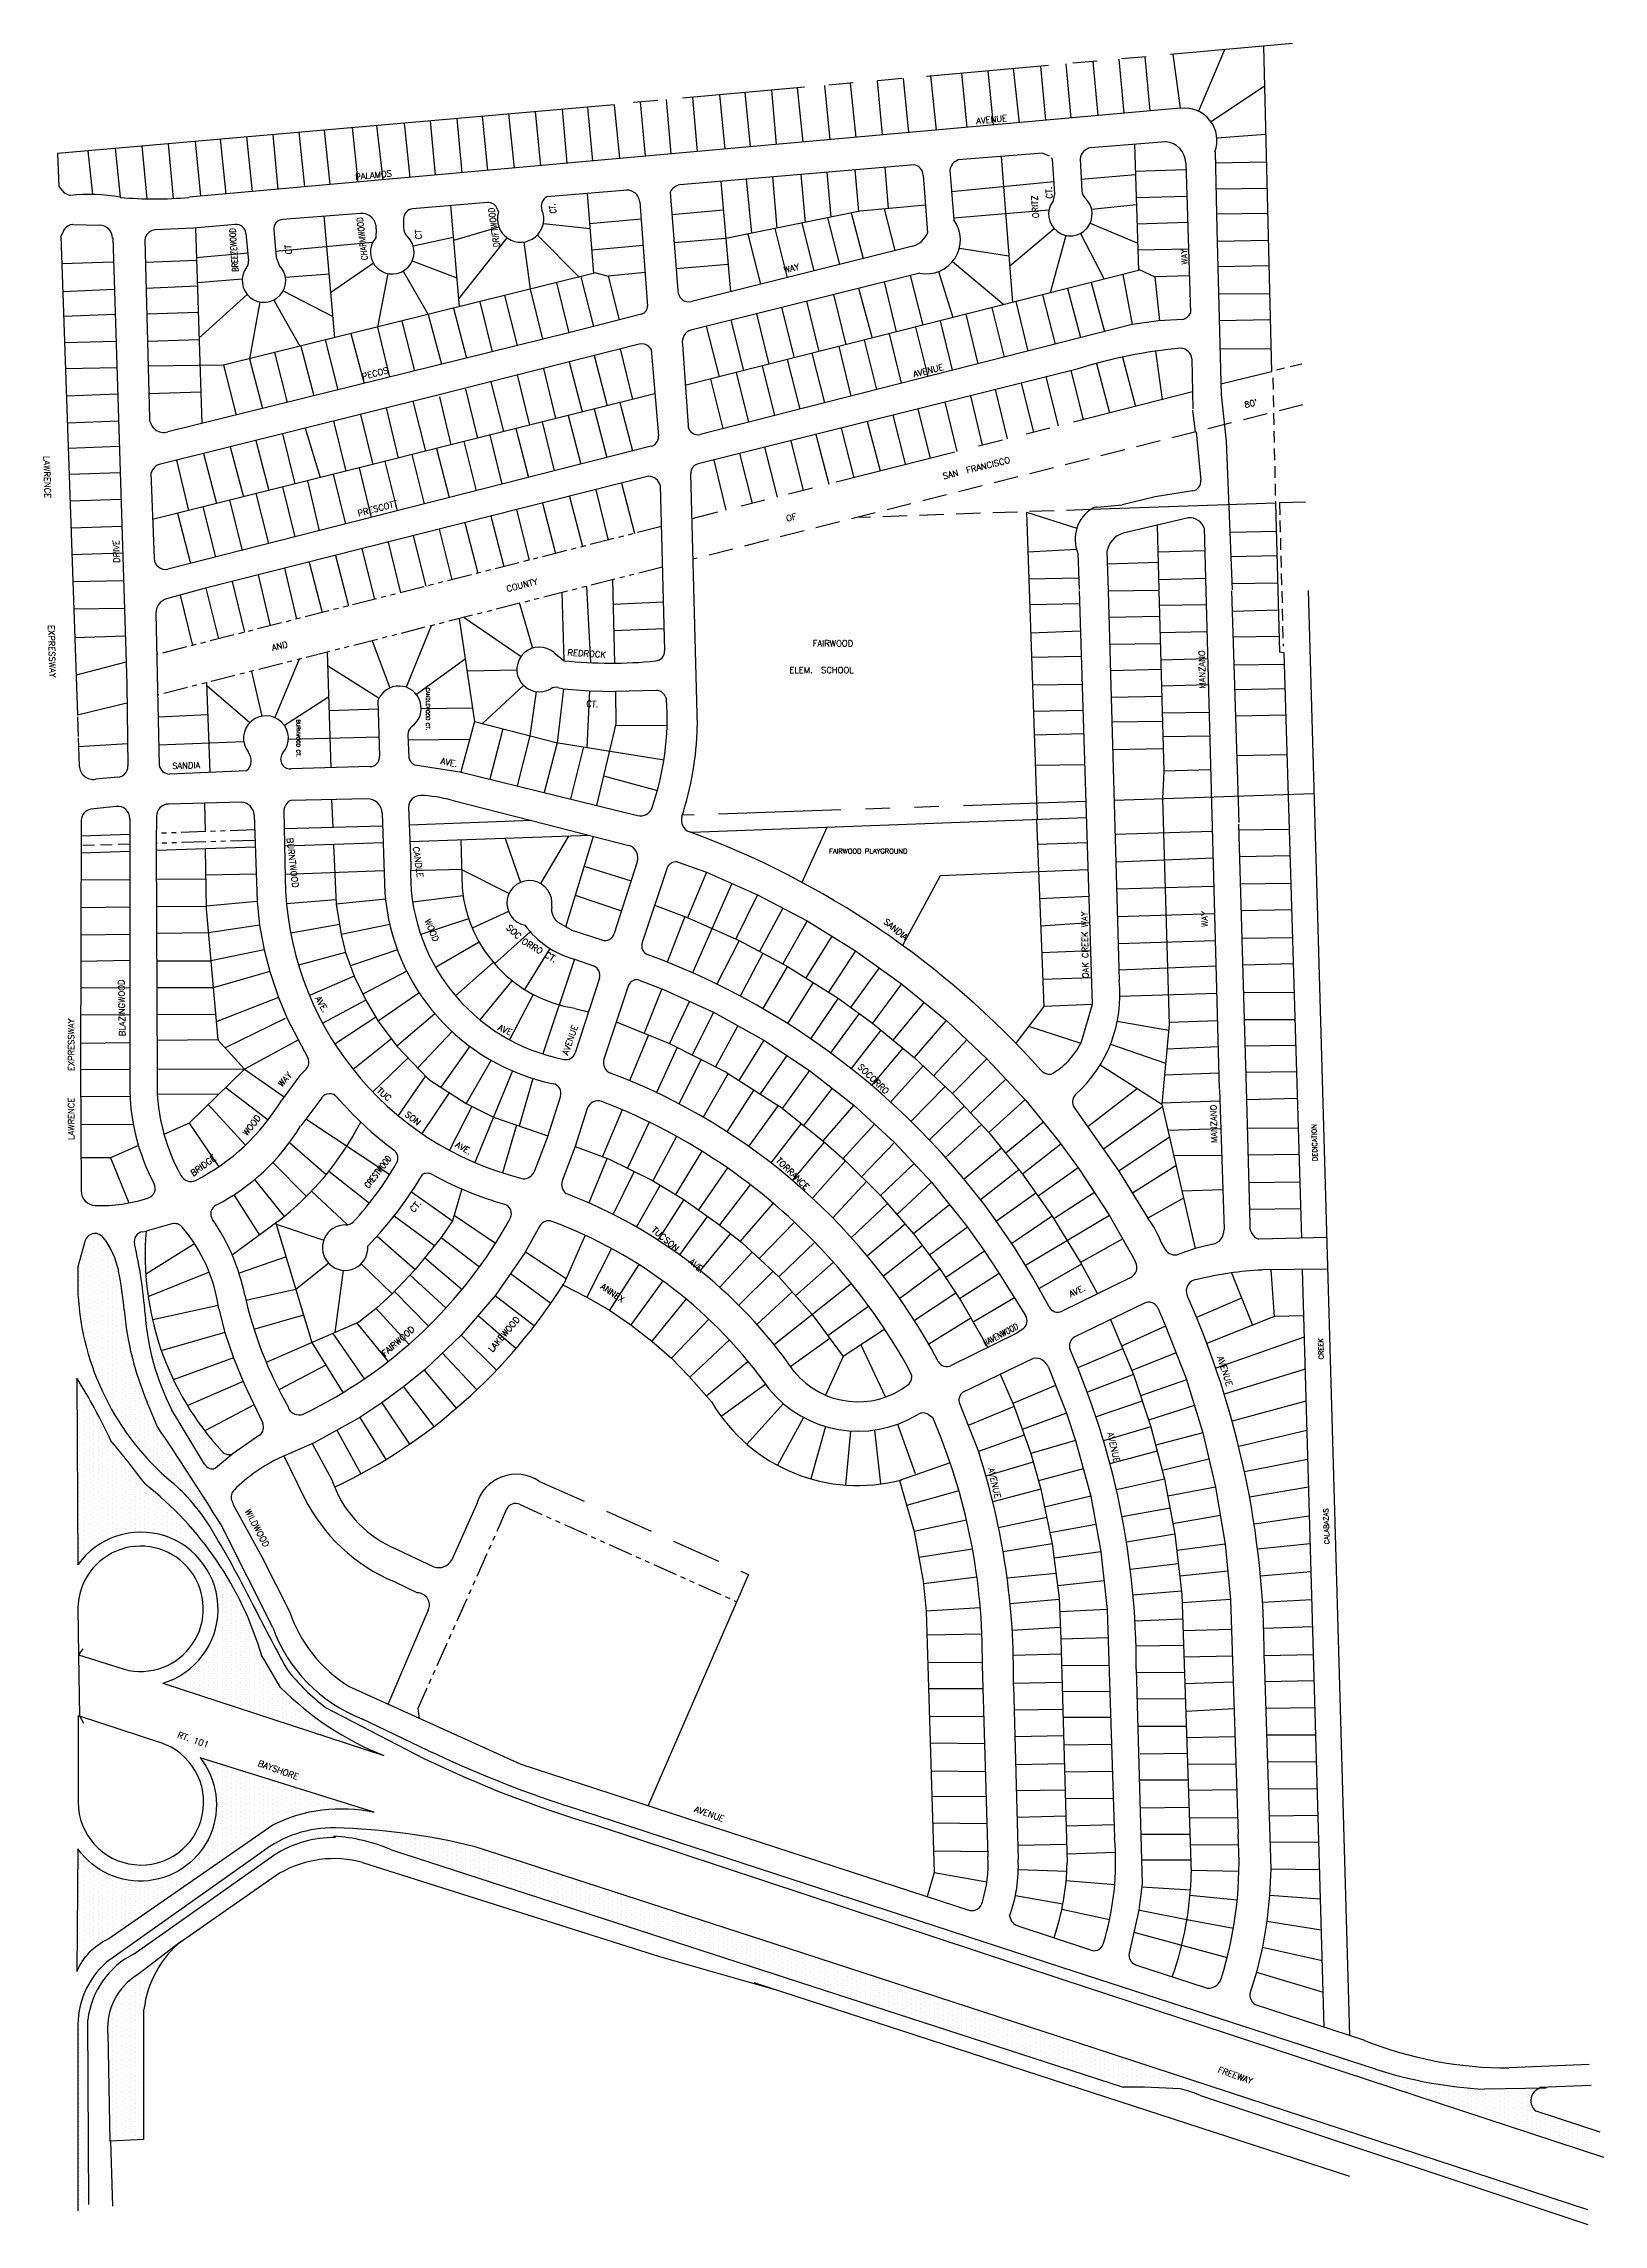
# Model space of a CAD drawing. Extents: x 2010 to 9864, y 25 to 4476.
# Drawn here: x 6681 to 9864, y 25 to 4476 of the extents above; entities that cross this region are included whole.
import ezdxf
from ezdxf.enums import TextEntityAlignment as Align

# ---------------------------------------------------------------- set-up
doc = ezdxf.new("R2010")
doc.units = 0
doc.header["$LTSCALE"] = 200
for name, pattern in [('DASHED', [0.75, 0.5, -0.25]), ('HIDDEN', [0.375, 0.25, -0.125]), ('HIDDEN2', [0.18, 0.12, -0.06]), ('PHANTOM', [2.5, 1.25, -0.25, 0.25, -0.25, 0.25, -0.25]), ('PHANTOM2', [0.5, 0.25, -0.05, 0.05, -0.05, 0.05, -0.05])]:
    doc.linetypes.add(name, pattern=pattern)
doc.layers.get('0').update_dxf_attribs({"color": 5, "linetype": 'CONTINUOUS'})
for name, color, linetype in [('BMPRLINE', 2, 'CONTINUOUS'), ('BMPRTXT', 2, 'CONTINUOUS'), ('BMRDS', 3, 'CONTINUOUS'), ('BMRDSTXT', 3, 'CONTINUOUS'), ('BMSTR', 3, 'CONTINUOUS'), ('BMSTRTXT', 2, 'CONTINUOUS')]:
    doc.layers.add(name, color=color, linetype=linetype)
doc.styles.add('8', font='ROMAND', dxfattribs={"oblique": 3, "height": 25})
doc.styles.get("Standard").update_dxf_attribs({"font": 'romans'})

msp = doc.modelspace()

# ---------------------------------------------------------------- texts
at = {"layer": 'BMPRTXT'}
for s, height, rotation, p in [("80'", 12.5, 13.9798, (9133.4, 3732.4)), ('SAN  FRANCISCO', 12.5, 13.9798, (8518, 3586.9)), ('OF', 12.5, 13.9798, (8198.3, 3500.5)), ('COUNTY', 12.5, 13.9491, (7627.4, 3357.1)), ('AND', 12.5, 13.9798, (7148.7, 3236.7)), ('DEDICATION', 10, 91.7749, (9281, 2195.4)), ('ANNEX', 12.5, 325.5975, (7816.6, 1936.2)), ('LAKEWOOD', 12.5, 49.6933, (7597.2, 1804.3)), ('CREEK', 10, 91.7749, (9293.5, 1790.6)), ('CALABAZAS', 10, 91.7749, (9305, 1413.2))]:
    msp.add_text(s, height=height, rotation=rotation, dxfattribs=at).set_placement(p)
for s, height, p in [('FAIRWOOD ', 12.5, (8250.8, 3245.8)), ('ELEM.  SCHOOL', 12.5, (8203.1, 3191.3)), ('FAIRWOOD PLAYGROUND', 10, (8284.2, 2822.9))]:
    msp.add_text(s, height=height, dxfattribs=at).set_placement(p)
at = {"layer": 'BMRDSTXT', "style": '8', "oblique": 3}
for s, rotation, p in [('LAWRENCE                           EXPRESSWAY', 271.5447, (6681.3, 3634.9)), ('RT. 101           BAYSHORE', 340.4393, (6953.2, 1019.3)), ('FREEWAY', 340.4393, (9076.2, 335.5))]:
    msp.add_text(s, height=12.5, rotation=rotation, dxfattribs=at).set_placement(p)
at = {"layer": 'BMSTRTXT', "style": '8', "oblique": 3}
for s, height, rotation, p in [('AVENUE', 12.5, 5.6402, (8584.7, 4312.1)), ('PALAMOS', 12.5, 5.7496, (7317.6, 4198)), ('ORITZ', 12.5, 93.3354, (8712.2, 4119.9)), ('CT.', 12.5, 93.3354, (8740, 4159.7)), ('CT', 12.5, 94.499, (7453.3, 4077.1)), ('CT', 12.5, 94.499, (7187.8, 4046.2)), ('WAY', 12.5, 91.8488, (9015.8, 4024.9)), ('WAY', 12.5, 14.0263, (8193, 4007.3)), ('PECOS', 12.5, 14.5213, (7332.4, 3790.2)), ('AVENUE', 12.5, 14.0263, (8457.2, 3795.2)), ('PRESCOTT', 12.5, 14.3225, (7323.5, 3511.2)), ('DRIVE', 12.5, 91.6693, (6836.7, 3416.2)), ('REDROCK', 12.5, 356.2938, (7749.8, 3227.6)), ('MANZANO', 12.5, 91.0363, (9052.3, 3159.4)), ('CANDLEWOOD CT.', 7.5, 270, (7461.8, 3161.8)), ('CT.', 12.5, 356.2938, (7788, 3123.1)), ('BURNWOOD CT.', 7.5, 270, (7197.3, 3096.9)), ('SANDIA', 12.5, 1.6929, (6943.5, 2995.7)), ('AVE.', 12.5, 348.5559, (7490.4, 3006.4)), ('BURNTWOOD', 12.5, 276.7108, (7177.3, 2854.8)), ('CANDLE', 12.5, 278.0696, (7434.9, 2836.6)), ('WOOD', 12.5, 292.1959, (7458.8, 2686.5)), ('SOC', 12.5, 317.0368, (7624.2, 2670.6)), ('SANDIA', 12.5, 320.9001, (8393.9, 2682)), ('OAK CREEK WAY', 12.5, 91.0363, (8813.8, 2568.3)), ('WAY', 12.5, 91.0363, (9057.1, 2672.9)), ('ORRO CT.', 12.5, 329.4571, (7655.2, 2640.7)), ('BLAZINGWOOD', 12.5, 91.0363, (6848.1, 2450)), ('AVE.', 12.5, 300.7327, (7234.6, 2527.3)), ('LAWRENCE     EXPRESSWAY', 12.5, 90, (6743.8, 2238.1)), ('AVE.', 12.5, 335.9257, (7606.7, 2463.7)), ('AVENUE', 12.5, 70.7241, (7750.8, 2410.2)), ('WAY', 12.5, 49.613, (7167.8, 2345.4)), ('SOCORRO', 12.5, 315.9797, (8341.4, 2386.4)), ('TUC', 12.5, 320, (7359.8, 2337.2)), ('WOOD ', 12.5, 52.6552, (7096.2, 2245.4)), ('SON', 12.5, 322, (7417.2, 2288.4)), ('MANZANO', 12.5, 91.0363, (9076.2, 2231.8)), ('AVE.', 12.5, 330, (7519.9, 2225.4)), ('BRIDGE', 12.5, 36.157, (6986.5, 2163.5)), ('TORRANCE', 12.5, 315.9797, (8174.5, 2195.4)), ('CT.', 12.5, 49.0844, (7436.5, 2089.4)), ('TUCSON   AVE.', 12.5, 319.5156, (7920.8, 2053.1)), ('AVE.', 12.5, 24.86, (8776.9, 1917.1)), ('FAIRWOOD', 12.5, 41.6216, (7377.7, 1795.2)), ('AVENUE', 12.5, 288.0354, (9076.2, 1795.2)), ('AVENUE', 12.5, 282.9053, (8851.9, 1640.6)), ('AVENUE', 12.5, 282.9053, (8608.6, 1567.8)), ('WILDWOOD', 12.5, 297.9941, (7091.4, 1481.4)), ('AVENUE', 12.5, 340.4393, (8007.5, 867.5))]:
    msp.add_text(s, height=height, rotation=rotation, dxfattribs=at).set_placement(p)
for s, rotation, width, p, p2 in [('DRIFTWOOD', 98.3764, 0.805406, (7612.7, 4061.6), (7600.9, 4141.8)), ('CT.', 98.5238, 0.79629, (7727.7, 4130.5), (7724.8, 4150.2)), ('BREEZEWOOD', 93.9597, 0.729307, (7078.9, 4010.8), (7072.7, 4099.6)), ('CHARMWOOD', 96.7552, 0.768218, (7342.7, 4034.9), (7332.4, 4122.1)), ('CRESTWOOD', 52.147, 0.717698, (7344.3, 2138.5), (7392, 2199.9)), ('HAVENWOOD', 27.7385, 0.702212, (8602.3, 1817.2), (8671.4, 1853.6))]:
    msp.add_text(s, height=12.5, rotation=rotation, dxfattribs=dict(at, width=width)).set_placement(p, p2, align=Align.FIT)

# ---------------------------------------------------------------- blocks, each defined once
blk = doc.blocks.new('*X26')
at = {"color": 0}
for p, q in [((6150, 1031.25), (6150, 1031.25)), ((6154.6875, 1021.875), (6154.6875, 1021.875)), ((6164.0625, 1021.875), (6164.0625, 1021.875)), ((6168.75, 1012.5), (6168.75, 1012.5)), ((6173.4375, 1003.125), (6173.4375, 1003.125)), ((6178.125, 1012.5), (6178.125, 1012.5)), ((6178.125, 993.75), (6178.125, 993.75)), ((6182.8125, 1003.125), (6182.8125, 1003.125)), ((6182.8125, 984.375), (6182.8125, 984.375)), ((6187.5, 993.75), (6187.5, 993.75)), ((6192.1875, 1003.125), (6192.1875, 1003.125)), ((6192.1875, 984.375), (6192.1875, 984.375)), ((6196.875, 993.75), (6196.875, 993.75)), ((6201.5625, 984.375), (6201.5625, 984.375)), ((6206.25, 993.75), (6206.25, 993.75)), ((6210.9375, 984.375), (6210.9375, 984.375)), ((6215.625, 993.75), (6215.625, 993.75)), ((6220.3125, 984.375), (6220.3125, 984.375)), ((6229.6875, 984.375), (6229.6875, 984.375)), ((6239.0625, 984.375), (6239.0625, 984.375)), ((6248.4375, 984.375), (6248.4375, 984.375)), ((6257.8125, 984.375), (6257.8125, 984.375)), ((6196.875, 975), (6196.875, 975)), ((6201.5625, 965.625), (6201.5625, 965.625)), ((6206.25, 975), (6206.25, 975)), ((6206.25, 956.25), (6206.25, 956.25)), ((6210.9375, 965.625), (6210.9375, 965.625)), ((6215.625, 975), (6215.625, 975)), ((6215.625, 956.25), (6215.625, 956.25)), ((6220.3125, 965.625), (6220.3125, 965.625)), ((6220.3125, 946.875), (6220.3125, 946.875)), ((6225, 975), (6225, 975)), ((6225, 956.25), (6225, 956.25)), ((6225, 937.5), (6225, 937.5)), ((6229.6875, 965.625), (6229.6875, 965.625)), ((6229.6875, 946.875), (6229.6875, 946.875)), ((6234.375, 975), (6234.375, 975)), ((6234.375, 956.25), (6234.375, 956.25)), ((6234.375, 937.5), (6234.375, 937.5)), ((6239.0625, 965.625), (6239.0625, 965.625)), ((6239.0625, 946.875), (6239.0625, 946.875)), ((6243.75, 975), (6243.75, 975)), ((6243.75, 956.25), (6243.75, 956.25)), ((6243.75, 937.5), (6243.75, 937.5)), ((6248.4375, 965.625), (6248.4375, 965.625)), ((6248.4375, 946.875), (6248.4375, 946.875)), ((6253.125, 975), (6253.125, 975)), ((6253.125, 956.25), (6253.125, 956.25)), ((6253.125, 937.5), (6253.125, 937.5)), ((6257.8125, 965.625), (6257.8125, 965.625)), ((6257.8125, 946.875), (6257.8125, 946.875)), ((6262.5, 975), (6262.5, 975)), ((6262.5, 956.25), (6262.5, 956.25)), ((6262.5, 937.5), (6262.5, 937.5)), ((6267.1875, 965.625), (6267.1875, 965.625)), ((6267.1875, 946.875), (6267.1875, 946.875)), ((6271.875, 975), (6271.875, 975)), ((6271.875, 956.25), (6271.875, 956.25)), ((6271.875, 937.5), (6271.875, 937.5)), ((6276.5625, 965.625), (6276.5625, 965.625)), ((6276.5625, 946.875), (6276.5625, 946.875)), ((6281.25, 975), (6281.25, 975)), ((6281.25, 956.25), (6281.25, 956.25)), ((6281.25, 937.5), (6281.25, 937.5)), ((6285.9375, 965.625), (6285.9375, 965.625)), ((6285.9375, 946.875), (6285.9375, 946.875)), ((6290.625, 975), (6290.625, 975)), ((6290.625, 956.25), (6290.625, 956.25)), ((6290.625, 937.5), (6290.625, 937.5)), ((6295.3125, 965.625), (6295.3125, 965.625)), ((6295.3125, 946.875), (6295.3125, 946.875)), ((6300, 975), (6300, 975)), ((6300, 956.25), (6300, 956.25)), ((6300, 937.5), (6300, 937.5)), ((6304.6875, 965.625), (6304.6875, 965.625)), ((6304.6875, 946.875), (6304.6875, 946.875)), ((6309.375, 975), (6309.375, 975)), ((6309.375, 956.25), (6309.375, 956.25)), ((6309.375, 937.5), (6309.375, 937.5)), ((6314.0625, 965.625), (6314.0625, 965.625)), ((6314.0625, 946.875), (6314.0625, 946.875)), ((6318.75, 975), (6318.75, 975)), ((6318.75, 956.25), (6318.75, 956.25)), ((6318.75, 937.5), (6318.75, 937.5)), ((6323.4375, 965.625), (6323.4375, 965.625)), ((6323.4375, 946.875), (6323.4375, 946.875)), ((6328.125, 975), (6328.125, 975)), ((6328.125, 956.25), (6328.125, 956.25)), ((6328.125, 937.5), (6328.125, 937.5)), ((6332.8125, 965.625), (6332.8125, 965.625)), ((6332.8125, 946.875), (6332.8125, 946.875)), ((6337.5, 975), (6337.5, 975)), ((6337.5, 956.25), (6337.5, 956.25)), ((6337.5, 937.5), (6337.5, 937.5)), ((6342.1875, 965.625), (6342.1875, 965.625)), ((6342.1875, 946.875), (6342.1875, 946.875)), ((6346.875, 975), (6346.875, 975)), ((6346.875, 956.25), (6346.875, 956.25)), ((6346.875, 937.5), (6346.875, 937.5)), ((6351.5625, 965.625), (6351.5625, 965.625)), ((6351.5625, 946.875), (6351.5625, 946.875)), ((6356.25, 975), (6356.25, 975)), ((6356.25, 956.25), (6356.25, 956.25)), ((6356.25, 937.5), (6356.25, 937.5)), ((6360.9375, 965.625), (6360.9375, 965.625)), ((6360.9375, 946.875), (6360.9375, 946.875)), ((6365.625, 975), (6365.625, 975)), ((6365.625, 956.25), (6365.625, 956.25)), ((6365.625, 937.5), (6365.625, 937.5)), ((6370.3125, 965.625), (6370.3125, 965.625)), ((6370.3125, 946.875), (6370.3125, 946.875)), ((6375, 975), (6375, 975)), ((6375, 956.25), (6375, 956.25)), ((6375, 937.5), (6375, 937.5)), ((6379.6875, 965.625), (6379.6875, 965.625)), ((6379.6875, 946.875), (6379.6875, 946.875)), ((6384.375, 975), (6384.375, 975)), ((6384.375, 956.25), (6384.375, 956.25)), ((6384.375, 937.5), (6384.375, 937.5)), ((6389.0625, 965.625), (6389.0625, 965.625)), ((6389.0625, 946.875), (6389.0625, 946.875)), ((6393.75, 975), (6393.75, 975)), ((6393.75, 956.25), (6393.75, 956.25)), ((6393.75, 937.5), (6393.75, 937.5)), ((6398.4375, 965.625), (6398.4375, 965.625)), ((6398.4375, 946.875), (6398.4375, 946.875)), ((6403.125, 975), (6403.125, 975)), ((6403.125, 956.25), (6403.125, 956.25)), ((6403.125, 937.5), (6403.125, 937.5)), ((6407.8125, 965.625), (6407.8125, 965.625)), ((6407.8125, 946.875), (6407.8125, 946.875)), ((6412.5, 975), (6412.5, 975)), ((6412.5, 956.25), (6412.5, 956.25)), ((6412.5, 937.5), (6412.5, 937.5)), ((6417.1875, 965.625), (6417.1875, 965.625)), ((6417.1875, 946.875), (6417.1875, 946.875)), ((6421.875, 975), (6421.875, 975)), ((6421.875, 956.25), (6421.875, 956.25)), ((6421.875, 937.5), (6421.875, 937.5)), ((6426.5625, 965.625), (6426.5625, 965.625)), ((6426.5625, 946.875), (6426.5625, 946.875)), ((6431.25, 975), (6431.25, 975)), ((6431.25, 956.25), (6431.25, 956.25)), ((6431.25, 937.5), (6431.25, 937.5)), ((6435.9375, 965.625), (6435.9375, 965.625)), ((6435.9375, 946.875), (6435.9375, 946.875)), ((6440.625, 975), (6440.625, 975)), ((6440.625, 956.25), (6440.625, 956.25)), ((6440.625, 937.5), (6440.625, 937.5)), ((6445.3125, 965.625), (6445.3125, 965.625)), ((6445.3125, 946.875), (6445.3125, 946.875)), ((6450, 975), (6450, 975)), ((6450, 956.25), (6450, 956.25)), ((6450, 937.5), (6450, 937.5)), ((6454.6875, 965.625), (6454.6875, 965.625)), ((6454.6875, 946.875), (6454.6875, 946.875)), ((6459.375, 975), (6459.375, 975)), ((6459.375, 956.25), (6459.375, 956.25)), ((6459.375, 937.5), (6459.375, 937.5)), ((6464.0625, 965.625), (6464.0625, 965.625)), ((6464.0625, 946.875), (6464.0625, 946.875)), ((6468.75, 975), (6468.75, 975)), ((6468.75, 956.25), (6468.75, 956.25)), ((6468.75, 937.5), (6468.75, 937.5)), ((6473.4375, 965.625), (6473.4375, 965.625)), ((6473.4375, 946.875), (6473.4375, 946.875)), ((6478.125, 975), (6478.125, 975)), ((6478.125, 956.25), (6478.125, 956.25)), ((6478.125, 937.5), (6478.125, 937.5)), ((6482.8125, 965.625), (6482.8125, 965.625)), ((6482.8125, 946.875), (6482.8125, 946.875)), ((6487.5, 975), (6487.5, 975)), ((6487.5, 956.25), (6487.5, 956.25)), ((6487.5, 937.5), (6487.5, 937.5)), ((6492.1875, 965.625), (6492.1875, 965.625)), ((6492.1875, 946.875), (6492.1875, 946.875)), ((6496.875, 975), (6496.875, 975)), ((6496.875, 956.25), (6496.875, 956.25)), ((6496.875, 937.5), (6496.875, 937.5)), ((6501.5625, 965.625), (6501.5625, 965.625)), ((6501.5625, 946.875), (6501.5625, 946.875)), ((6506.25, 975), (6506.25, 975)), ((6506.25, 956.25), (6506.25, 956.25)), ((6506.25, 937.5), (6506.25, 937.5)), ((6510.9375, 965.625), (6510.9375, 965.625)), ((6510.9375, 946.875), (6510.9375, 946.875)), ((6515.625, 975), (6515.625, 975)), ((6515.625, 956.25), (6515.625, 956.25)), ((6515.625, 937.5), (6515.625, 937.5)), ((6520.3125, 965.625), (6520.3125, 965.625)), ((6520.3125, 946.875), (6520.3125, 946.875)), ((6525, 975), (6525, 975)), ((6525, 956.25), (6525, 956.25)), ((6525, 937.5), (6525, 937.5)), ((6239.0625, 928.125), (6239.0625, 928.125)), ((6248.4375, 928.125), (6248.4375, 928.125)), ((6257.8125, 928.125), (6257.8125, 928.125)), ((6262.5, 918.75), (6262.5, 918.75)), ((6267.1875, 928.125), (6267.1875, 928.125)), ((6271.875, 918.75), (6271.875, 918.75)), ((6276.5625, 928.125), (6276.5625, 928.125)), ((6281.25, 918.75), (6281.25, 918.75)), ((6285.9375, 928.125), (6285.9375, 928.125)), ((6290.625, 918.75), (6290.625, 918.75)), ((6295.3125, 928.125), (6295.3125, 928.125)), ((6300, 918.75), (6300, 918.75)), ((6304.6875, 928.125), (6304.6875, 928.125)), ((6309.375, 918.75), (6309.375, 918.75)), ((6314.0625, 928.125), (6314.0625, 928.125)), ((6318.75, 918.75), (6318.75, 918.75)), ((6323.4375, 928.125), (6323.4375, 928.125)), ((6328.125, 918.75), (6328.125, 918.75)), ((6332.8125, 928.125), (6332.8125, 928.125)), ((6337.5, 918.75), (6337.5, 918.75)), ((6342.1875, 928.125), (6342.1875, 928.125)), ((6346.875, 918.75), (6346.875, 918.75)), ((6351.5625, 928.125), (6351.5625, 928.125)), ((6356.25, 918.75), (6356.25, 918.75)), ((6360.9375, 928.125), (6360.9375, 928.125)), ((6365.625, 918.75), (6365.625, 918.75)), ((6370.3125, 928.125), (6370.3125, 928.125)), ((6375, 918.75), (6375, 918.75)), ((6379.6875, 928.125), (6379.6875, 928.125)), ((6384.375, 918.75), (6384.375, 918.75)), ((6389.0625, 928.125), (6389.0625, 928.125)), ((6393.75, 918.75), (6393.75, 918.75)), ((6398.4375, 928.125), (6398.4375, 928.125)), ((6403.125, 918.75), (6403.125, 918.75)), ((6407.8125, 928.125), (6407.8125, 928.125)), ((6412.5, 918.75), (6412.5, 918.75)), ((6417.1875, 928.125), (6417.1875, 928.125)), ((6421.875, 918.75), (6421.875, 918.75)), ((6426.5625, 928.125), (6426.5625, 928.125)), ((6431.25, 918.75), (6431.25, 918.75)), ((6435.9375, 928.125), (6435.9375, 928.125)), ((6440.625, 918.75), (6440.625, 918.75)), ((6445.3125, 928.125), (6445.3125, 928.125)), ((6450, 918.75), (6450, 918.75)), ((6454.6875, 928.125), (6454.6875, 928.125)), ((6459.375, 918.75), (6459.375, 918.75)), ((6464.0625, 928.125), (6464.0625, 928.125)), ((6468.75, 918.75), (6468.75, 918.75)), ((6473.4375, 928.125), (6473.4375, 928.125)), ((6478.125, 918.75), (6478.125, 918.75)), ((6482.8125, 928.125), (6482.8125, 928.125)), ((6487.5, 918.75), (6487.5, 918.75)), ((6492.1875, 928.125), (6492.1875, 928.125)), ((6496.875, 918.75), (6496.875, 918.75)), ((6501.5625, 928.125), (6501.5625, 928.125)), ((6506.25, 918.75), (6506.25, 918.75)), ((6510.9375, 928.125), (6510.9375, 928.125)), ((6515.625, 918.75), (6515.625, 918.75)), ((6520.3125, 928.125), (6520.3125, 928.125)), ((6525, 918.75), (6525, 918.75)), ((6529.6875, 928.125), (6529.6875, 928.125))]:
    blk.add_line(p, q, dxfattribs=at)
blk = doc.blocks.new('*X27')
at = {"color": 0}
for p, q in [((5896.875, 1368.75), (5896.875, 1368.75)), ((5896.875, 1350), (5896.875, 1350)), ((5901.5625, 1359.375), (5901.5625, 1359.375)), ((5901.5625, 1340.625), (5901.5625, 1340.625)), ((5906.25, 1368.75), (5906.25, 1368.75)), ((5906.25, 1350), (5906.25, 1350)), ((5910.9375, 1359.375), (5910.9375, 1359.375)), ((5910.9375, 1340.625), (5910.9375, 1340.625)), ((5896.875, 1331.25), (5896.875, 1331.25)), ((5901.5625, 1321.875), (5901.5625, 1321.875)), ((5906.25, 1331.25), (5906.25, 1331.25)), ((5906.25, 1312.5), (5906.25, 1312.5)), ((5906.25, 1293.75), (5906.25, 1293.75)), ((5910.9375, 1321.875), (5910.9375, 1321.875)), ((5910.9375, 1303.125), (5910.9375, 1303.125)), ((5915.625, 1331.25), (5915.625, 1331.25)), ((5915.625, 1312.5), (5915.625, 1312.5)), ((5915.625, 1293.75), (5915.625, 1293.75)), ((5920.3125, 1303.125), (5920.3125, 1303.125)), ((5925, 1293.75), (5925, 1293.75)), ((5910.9375, 1284.375), (5910.9375, 1284.375)), ((5915.625, 1275), (5915.625, 1275)), ((5920.3125, 1284.375), (5920.3125, 1284.375)), ((5920.3125, 1265.625), (5920.3125, 1265.625)), ((5925, 1275), (5925, 1275)), ((5925, 1256.25), (5925, 1256.25)), ((5929.6875, 1284.375), (5929.6875, 1284.375)), ((5929.6875, 1265.625), (5929.6875, 1265.625)), ((5929.6875, 1246.875), (5929.6875, 1246.875)), ((5934.375, 1275), (5934.375, 1275)), ((5934.375, 1256.25), (5934.375, 1256.25)), ((5939.0625, 1265.625), (5939.0625, 1265.625)), ((5939.0625, 1246.875), (5939.0625, 1246.875)), ((5943.75, 1256.25), (5943.75, 1256.25)), ((5948.4375, 1246.875), (5948.4375, 1246.875)), ((5934.375, 1237.5), (5934.375, 1237.5)), ((5943.75, 1237.5), (5943.75, 1237.5)), ((5948.4375, 1228.125), (5948.4375, 1228.125)), ((5953.125, 1237.5), (5953.125, 1237.5)), ((5953.125, 1218.75), (5953.125, 1218.75)), ((5957.8125, 1228.125), (5957.8125, 1228.125)), ((5957.8125, 1209.375), (5957.8125, 1209.375)), ((5962.5, 1218.75), (5962.5, 1218.75)), ((5967.1875, 1209.375), (5967.1875, 1209.375)), ((5976.5625, 1209.375), (5976.5625, 1209.375)), ((5962.5, 1200), (5962.5, 1200)), ((5967.1875, 1190.625), (5967.1875, 1190.625)), ((5971.875, 1200), (5971.875, 1200)), ((5976.5625, 1190.625), (5976.5625, 1190.625)), ((5981.25, 1200), (5981.25, 1200)), ((5981.25, 1181.25), (5981.25, 1181.25)), ((5985.9375, 1190.625), (5985.9375, 1190.625)), ((5985.9375, 1171.875), (5985.9375, 1171.875)), ((5990.625, 1181.25), (5990.625, 1181.25)), ((5990.625, 1162.5), (5990.625, 1162.5)), ((5995.3125, 1171.875), (5995.3125, 1171.875)), ((6000, 1162.5), (6000, 1162.5)), ((6009.375, 1162.5), (6009.375, 1162.5)), ((5995.3125, 1153.125), (5995.3125, 1153.125)), ((6000, 1143.75), (6000, 1143.75)), ((6004.6875, 1153.125), (6004.6875, 1153.125)), ((6009.375, 1143.75), (6009.375, 1143.75)), ((6014.0625, 1153.125), (6014.0625, 1153.125)), ((6014.0625, 1134.375), (6014.0625, 1134.375)), ((6018.75, 1143.75), (6018.75, 1143.75)), ((6018.75, 1125), (6018.75, 1125)), ((6023.4375, 1134.375), (6023.4375, 1134.375)), ((6023.4375, 1115.625), (6023.4375, 1115.625)), ((6028.125, 1125), (6028.125, 1125)), ((6032.8125, 1115.625), (6032.8125, 1115.625)), ((6042.1875, 1115.625), (6042.1875, 1115.625)), ((6028.125, 1106.25), (6028.125, 1106.25)), ((6032.8125, 1096.875), (6032.8125, 1096.875)), ((6037.5, 1106.25), (6037.5, 1106.25)), ((6042.1875, 1096.875), (6042.1875, 1096.875)), ((6046.875, 1106.25), (6046.875, 1106.25)), ((6046.875, 1087.5), (6046.875, 1087.5)), ((6051.5625, 1096.875), (6051.5625, 1096.875)), ((6051.5625, 1078.125), (6051.5625, 1078.125)), ((6056.25, 1087.5), (6056.25, 1087.5)), ((6056.25, 1068.75), (6056.25, 1068.75)), ((6060.9375, 1078.125), (6060.9375, 1078.125)), ((6065.625, 1068.75), (6065.625, 1068.75)), ((6075, 1068.75), (6075, 1068.75)), ((6060.9375, 1059.375), (6060.9375, 1059.375)), ((6070.3125, 1059.375), (6070.3125, 1059.375)), ((6075, 1050), (6075, 1050)), ((6079.6875, 1059.375), (6079.6875, 1059.375)), ((6079.6875, 1040.625), (6079.6875, 1040.625)), ((6084.375, 1050), (6084.375, 1050)), ((6084.375, 1031.25), (6084.375, 1031.25)), ((6089.0625, 1040.625), (6089.0625, 1040.625)), ((6093.75, 1031.25), (6093.75, 1031.25)), ((6089.0625, 1021.875), (6089.0625, 1021.875)), ((6093.75, 1012.5), (6093.75, 1012.5)), ((6098.4375, 1021.875), (6098.4375, 1021.875)), ((6103.125, 1012.5), (6103.125, 1012.5)), ((6107.8125, 1021.875), (6107.8125, 1021.875)), ((6107.8125, 1003.125), (6107.8125, 1003.125)), ((6112.5, 1012.5), (6112.5, 1012.5)), ((6112.5, 993.75), (6112.5, 993.75)), ((6117.1875, 1003.125), (6117.1875, 1003.125)), ((6117.1875, 984.375), (6117.1875, 984.375)), ((6121.875, 993.75), (6121.875, 993.75)), ((6126.5625, 984.375), (6126.5625, 984.375)), ((6121.875, 975), (6121.875, 975)), ((6126.5625, 965.625), (6126.5625, 965.625)), ((6131.25, 975), (6131.25, 975)), ((6135.9375, 965.625), (6135.9375, 965.625)), ((6140.625, 975), (6140.625, 975)), ((6140.625, 956.25), (6140.625, 956.25)), ((6145.3125, 965.625), (6145.3125, 965.625)), ((6145.3125, 946.875), (6145.3125, 946.875)), ((6150, 956.25), (6150, 956.25)), ((6150, 937.5), (6150, 937.5)), ((6154.6875, 946.875), (6154.6875, 946.875)), ((6159.375, 937.5), (6159.375, 937.5)), ((6154.6875, 928.125), (6154.6875, 928.125)), ((6159.375, 918.75), (6159.375, 918.75)), ((6164.0625, 928.125), (6164.0625, 928.125)), ((6168.75, 918.75), (6168.75, 918.75)), ((6173.4375, 928.125), (6173.4375, 928.125)), ((6173.4375, 909.375), (6173.4375, 909.375)), ((6178.125, 918.75), (6178.125, 918.75)), ((6178.125, 900), (6178.125, 900)), ((6182.8125, 909.375), (6182.8125, 909.375)), ((6187.5, 900), (6187.5, 900)), ((6192.1875, 909.375), (6192.1875, 909.375)), ((6192.1875, 890.625), (6192.1875, 890.625)), ((6196.875, 900), (6196.875, 900)), ((6201.5625, 890.625), (6201.5625, 890.625)), ((6210.9375, 890.625), (6210.9375, 890.625)), ((6196.875, 881.25), (6196.875, 881.25)), ((6206.25, 881.25), (6206.25, 881.25)), ((6210.9375, 871.875), (6210.9375, 871.875)), ((6215.625, 881.25), (6215.625, 881.25)), ((6220.3125, 871.875), (6220.3125, 871.875)), ((6225, 881.25), (6225, 881.25)), ((6229.6875, 871.875), (6229.6875, 871.875)), ((6234.375, 881.25), (6234.375, 881.25)), ((6234.375, 862.5), (6234.375, 862.5)), ((6239.0625, 871.875), (6239.0625, 871.875)), ((6243.75, 862.5), (6243.75, 862.5)), ((6248.4375, 871.875), (6248.4375, 871.875)), ((6253.125, 862.5), (6253.125, 862.5)), ((6257.8125, 871.875), (6257.8125, 871.875)), ((6262.5, 862.5), (6262.5, 862.5)), ((6267.1875, 871.875), (6267.1875, 871.875)), ((6267.1875, 853.125), (6267.1875, 853.125)), ((6271.875, 862.5), (6271.875, 862.5)), ((6276.5625, 853.125), (6276.5625, 853.125)), ((6281.25, 862.5), (6281.25, 862.5)), ((6285.9375, 853.125), (6285.9375, 853.125)), ((6290.625, 862.5), (6290.625, 862.5)), ((6295.3125, 853.125), (6295.3125, 853.125)), ((6300, 862.5), (6300, 862.5)), ((6304.6875, 853.125), (6304.6875, 853.125)), ((6309.375, 862.5), (6309.375, 862.5)), ((6314.0625, 853.125), (6314.0625, 853.125)), ((6318.75, 862.5), (6318.75, 862.5)), ((6323.4375, 853.125), (6323.4375, 853.125)), ((6328.125, 862.5), (6328.125, 862.5)), ((6332.8125, 853.125), (6332.8125, 853.125)), ((6337.5, 862.5), (6337.5, 862.5)), ((6342.1875, 853.125), (6342.1875, 853.125)), ((6346.875, 862.5), (6346.875, 862.5)), ((6351.5625, 853.125), (6351.5625, 853.125)), ((6356.25, 862.5), (6356.25, 862.5)), ((6360.9375, 853.125), (6360.9375, 853.125)), ((6365.625, 862.5), (6365.625, 862.5)), ((6370.3125, 853.125), (6370.3125, 853.125)), ((6375, 862.5), (6375, 862.5)), ((6379.6875, 853.125), (6379.6875, 853.125)), ((6384.375, 862.5), (6384.375, 862.5)), ((6389.0625, 853.125), (6389.0625, 853.125)), ((6393.75, 862.5), (6393.75, 862.5)), ((6398.4375, 853.125), (6398.4375, 853.125)), ((6403.125, 862.5), (6403.125, 862.5)), ((6407.8125, 853.125), (6407.8125, 853.125)), ((6412.5, 862.5), (6412.5, 862.5)), ((6417.1875, 853.125), (6417.1875, 853.125)), ((6421.875, 862.5), (6421.875, 862.5)), ((6426.5625, 853.125), (6426.5625, 853.125)), ((6431.25, 862.5), (6431.25, 862.5)), ((6435.9375, 853.125), (6435.9375, 853.125)), ((6440.625, 862.5), (6440.625, 862.5)), ((6445.3125, 853.125), (6445.3125, 853.125)), ((6450, 862.5), (6450, 862.5)), ((6454.6875, 853.125), (6454.6875, 853.125)), ((6459.375, 862.5), (6459.375, 862.5)), ((6464.0625, 853.125), (6464.0625, 853.125)), ((6468.75, 862.5), (6468.75, 862.5)), ((6473.4375, 853.125), (6473.4375, 853.125)), ((6478.125, 862.5), (6478.125, 862.5)), ((6482.8125, 853.125), (6482.8125, 853.125)), ((6487.5, 862.5), (6487.5, 862.5)), ((6492.1875, 853.125), (6492.1875, 853.125)), ((6496.875, 862.5), (6496.875, 862.5)), ((6501.5625, 853.125), (6501.5625, 853.125)), ((6506.25, 862.5), (6506.25, 862.5)), ((6510.9375, 853.125), (6510.9375, 853.125)), ((6515.625, 862.5), (6515.625, 862.5)), ((6520.3125, 853.125), (6520.3125, 853.125)), ((6525, 862.5), (6525, 862.5)), ((6529.6875, 853.125), (6529.6875, 853.125)), ((6534.375, 862.5), (6534.375, 862.5)), ((6539.0625, 853.125), (6539.0625, 853.125)), ((6543.75, 862.5), (6543.75, 862.5)), ((6548.4375, 853.125), (6548.4375, 853.125)), ((6553.125, 862.5), (6553.125, 862.5)), ((6557.8125, 853.125), (6557.8125, 853.125)), ((6562.5, 862.5), (6562.5, 862.5)), ((6567.1875, 853.125), (6567.1875, 853.125)), ((6571.875, 862.5), (6571.875, 862.5)), ((6576.5625, 853.125), (6576.5625, 853.125)), ((6581.25, 862.5), (6581.25, 862.5)), ((6585.9375, 853.125), (6585.9375, 853.125)), ((6590.625, 862.5), (6590.625, 862.5)), ((6595.3125, 853.125), (6595.3125, 853.125)), ((6600, 862.5), (6600, 862.5)), ((6604.6875, 853.125), (6604.6875, 853.125)), ((6609.375, 862.5), (6609.375, 862.5)), ((6614.0625, 853.125), (6614.0625, 853.125)), ((6618.75, 862.5), (6618.75, 862.5)), ((6623.4375, 853.125), (6623.4375, 853.125)), ((6628.125, 862.5), (6628.125, 862.5)), ((6632.8125, 853.125), (6632.8125, 853.125)), ((6637.5, 862.5), (6637.5, 862.5)), ((6642.1875, 853.125), (6642.1875, 853.125)), ((6646.875, 862.5), (6646.875, 862.5)), ((6651.5625, 853.125), (6651.5625, 853.125)), ((6656.25, 862.5), (6656.25, 862.5)), ((6660.9375, 853.125), (6660.9375, 853.125))]:
    blk.add_line(p, q, dxfattribs=at)
blk = doc.blocks.new('*X28')
at = {"color": 0}
for p, q in [((5728.125, 1425), (5728.125, 1425)), ((5709.375, 1387.5), (5709.375, 1387.5)), ((5714.0625, 1396.875), (5714.0625, 1396.875)), ((5718.75, 1406.25), (5718.75, 1406.25)), ((5723.4375, 1415.625), (5723.4375, 1415.625)), ((5676.5625, 1340.625), (5676.5625, 1340.625)), ((5681.25, 1350), (5681.25, 1350)), ((5685.9375, 1359.375), (5685.9375, 1359.375)), ((5685.9375, 1340.625), (5685.9375, 1340.625)), ((5690.625, 1350), (5690.625, 1350)), ((5695.3125, 1359.375), (5695.3125, 1359.375)), ((5695.3125, 1340.625), (5695.3125, 1340.625)), ((5700, 1368.75), (5700, 1368.75)), ((5700, 1350), (5700, 1350)), ((5704.6875, 1378.125), (5704.6875, 1378.125)), ((5704.6875, 1359.375), (5704.6875, 1359.375)), ((5709.375, 1368.75), (5709.375, 1368.75)), ((5714.0625, 1378.125), (5714.0625, 1378.125)), ((5643.75, 1293.75), (5643.75, 1293.75)), ((5648.4375, 1303.125), (5648.4375, 1303.125)), ((5653.125, 1312.5), (5653.125, 1312.5)), ((5653.125, 1293.75), (5653.125, 1293.75)), ((5657.8125, 1303.125), (5657.8125, 1303.125)), ((5662.5, 1312.5), (5662.5, 1312.5)), ((5662.5, 1293.75), (5662.5, 1293.75)), ((5667.1875, 1321.875), (5667.1875, 1321.875)), ((5667.1875, 1303.125), (5667.1875, 1303.125)), ((5671.875, 1331.25), (5671.875, 1331.25)), ((5671.875, 1312.5), (5671.875, 1312.5)), ((5671.875, 1293.75), (5671.875, 1293.75)), ((5676.5625, 1321.875), (5676.5625, 1321.875)), ((5676.5625, 1303.125), (5676.5625, 1303.125)), ((5681.25, 1331.25), (5681.25, 1331.25)), ((5681.25, 1312.5), (5681.25, 1312.5)), ((5681.25, 1293.75), (5681.25, 1293.75)), ((5685.9375, 1321.875), (5685.9375, 1321.875)), ((5685.9375, 1303.125), (5685.9375, 1303.125)), ((5690.625, 1331.25), (5690.625, 1331.25)), ((5690.625, 1312.5), (5690.625, 1312.5)), ((5695.3125, 1321.875), (5695.3125, 1321.875)), ((5582.8125, 1246.875), (5582.8125, 1246.875)), ((5592.1875, 1246.875), (5592.1875, 1246.875)), ((5596.875, 1256.25), (5596.875, 1256.25)), ((5601.5625, 1246.875), (5601.5625, 1246.875)), ((5606.25, 1256.25), (5606.25, 1256.25)), ((5610.9375, 1265.625), (5610.9375, 1265.625)), ((5610.9375, 1246.875), (5610.9375, 1246.875)), ((5615.625, 1256.25), (5615.625, 1256.25)), ((5620.3125, 1265.625), (5620.3125, 1265.625)), ((5620.3125, 1246.875), (5620.3125, 1246.875)), ((5625, 1275), (5625, 1275)), ((5625, 1256.25), (5625, 1256.25)), ((5629.6875, 1284.375), (5629.6875, 1284.375)), ((5629.6875, 1265.625), (5629.6875, 1265.625)), ((5629.6875, 1246.875), (5629.6875, 1246.875)), ((5634.375, 1275), (5634.375, 1275)), ((5634.375, 1256.25), (5634.375, 1256.25)), ((5639.0625, 1284.375), (5639.0625, 1284.375)), ((5639.0625, 1265.625), (5639.0625, 1265.625)), ((5639.0625, 1246.875), (5639.0625, 1246.875)), ((5643.75, 1275), (5643.75, 1275)), ((5643.75, 1256.25), (5643.75, 1256.25)), ((5648.4375, 1284.375), (5648.4375, 1284.375)), ((5648.4375, 1265.625), (5648.4375, 1265.625)), ((5648.4375, 1246.875), (5648.4375, 1246.875)), ((5653.125, 1275), (5653.125, 1275)), ((5653.125, 1256.25), (5653.125, 1256.25)), ((5657.8125, 1284.375), (5657.8125, 1284.375)), ((5657.8125, 1265.625), (5657.8125, 1265.625)), ((5657.8125, 1246.875), (5657.8125, 1246.875)), ((5662.5, 1275), (5662.5, 1275)), ((5662.5, 1256.25), (5662.5, 1256.25)), ((5667.1875, 1284.375), (5667.1875, 1284.375)), ((5667.1875, 1265.625), (5667.1875, 1265.625)), ((5667.1875, 1246.875), (5667.1875, 1246.875)), ((5671.875, 1275), (5671.875, 1275)), ((5671.875, 1256.25), (5671.875, 1256.25)), ((5676.5625, 1284.375), (5676.5625, 1284.375)), ((5676.5625, 1265.625), (5676.5625, 1265.625)), ((5498.4375, 1209.375), (5498.4375, 1209.375)), ((5507.8125, 1209.375), (5507.8125, 1209.375)), ((5517.1875, 1209.375), (5517.1875, 1209.375)), ((5526.5625, 1209.375), (5526.5625, 1209.375)), ((5531.25, 1218.75), (5531.25, 1218.75)), ((5535.9375, 1209.375), (5535.9375, 1209.375)), ((5540.625, 1218.75), (5540.625, 1218.75)), ((5545.3125, 1209.375), (5545.3125, 1209.375)), ((5550, 1218.75), (5550, 1218.75)), ((5554.6875, 1228.125), (5554.6875, 1228.125)), ((5554.6875, 1209.375), (5554.6875, 1209.375)), ((5559.375, 1218.75), (5559.375, 1218.75)), ((5564.0625, 1228.125), (5564.0625, 1228.125)), ((5564.0625, 1209.375), (5564.0625, 1209.375)), ((5568.75, 1237.5), (5568.75, 1237.5)), ((5568.75, 1218.75), (5568.75, 1218.75)), ((5573.4375, 1228.125), (5573.4375, 1228.125)), ((5573.4375, 1209.375), (5573.4375, 1209.375)), ((5578.125, 1237.5), (5578.125, 1237.5)), ((5578.125, 1218.75), (5578.125, 1218.75)), ((5582.8125, 1228.125), (5582.8125, 1228.125)), ((5582.8125, 1209.375), (5582.8125, 1209.375)), ((5587.5, 1237.5), (5587.5, 1237.5)), ((5587.5, 1218.75), (5587.5, 1218.75)), ((5592.1875, 1228.125), (5592.1875, 1228.125)), ((5592.1875, 1209.375), (5592.1875, 1209.375)), ((5596.875, 1237.5), (5596.875, 1237.5)), ((5596.875, 1218.75), (5596.875, 1218.75)), ((5601.5625, 1228.125), (5601.5625, 1228.125)), ((5601.5625, 1209.375), (5601.5625, 1209.375)), ((5606.25, 1237.5), (5606.25, 1237.5)), ((5606.25, 1218.75), (5606.25, 1218.75)), ((5610.9375, 1228.125), (5610.9375, 1228.125)), ((5610.9375, 1209.375), (5610.9375, 1209.375)), ((5615.625, 1237.5), (5615.625, 1237.5)), ((5615.625, 1218.75), (5615.625, 1218.75)), ((5620.3125, 1228.125), (5620.3125, 1228.125)), ((5620.3125, 1209.375), (5620.3125, 1209.375)), ((5625, 1237.5), (5625, 1237.5)), ((5625, 1218.75), (5625, 1218.75)), ((5629.6875, 1228.125), (5629.6875, 1228.125)), ((5629.6875, 1209.375), (5629.6875, 1209.375)), ((5634.375, 1237.5), (5634.375, 1237.5)), ((5634.375, 1218.75), (5634.375, 1218.75)), ((5639.0625, 1228.125), (5639.0625, 1228.125)), ((5639.0625, 1209.375), (5639.0625, 1209.375)), ((5643.75, 1237.5), (5643.75, 1237.5)), ((5643.75, 1218.75), (5643.75, 1218.75)), ((5648.4375, 1228.125), (5648.4375, 1228.125)), ((5648.4375, 1209.375), (5648.4375, 1209.375)), ((5653.125, 1237.5), (5653.125, 1237.5)), ((5653.125, 1218.75), (5653.125, 1218.75)), ((5657.8125, 1228.125), (5657.8125, 1228.125)), ((5657.8125, 1209.375), (5657.8125, 1209.375)), ((5662.5, 1237.5), (5662.5, 1237.5)), ((5400, 1162.5), (5400, 1162.5)), ((5409.375, 1162.5), (5409.375, 1162.5)), ((5414.0625, 1171.875), (5414.0625, 1171.875)), ((5418.75, 1162.5), (5418.75, 1162.5)), ((5423.4375, 1171.875), (5423.4375, 1171.875)), ((5428.125, 1162.5), (5428.125, 1162.5)), ((5432.8125, 1171.875), (5432.8125, 1171.875)), ((5437.5, 1181.25), (5437.5, 1181.25)), ((5437.5, 1162.5), (5437.5, 1162.5)), ((5442.1875, 1171.875), (5442.1875, 1171.875)), ((5446.875, 1181.25), (5446.875, 1181.25)), ((5446.875, 1162.5), (5446.875, 1162.5)), ((5451.5625, 1190.625), (5451.5625, 1190.625)), ((5451.5625, 1171.875), (5451.5625, 1171.875)), ((5456.25, 1181.25), (5456.25, 1181.25)), ((5456.25, 1162.5), (5456.25, 1162.5)), ((5460.9375, 1190.625), (5460.9375, 1190.625)), ((5460.9375, 1171.875), (5460.9375, 1171.875)), ((5465.625, 1181.25), (5465.625, 1181.25)), ((5465.625, 1162.5), (5465.625, 1162.5)), ((5470.3125, 1190.625), (5470.3125, 1190.625)), ((5470.3125, 1171.875), (5470.3125, 1171.875)), ((5475, 1200), (5475, 1200)), ((5475, 1181.25), (5475, 1181.25)), ((5475, 1162.5), (5475, 1162.5)), ((5479.6875, 1190.625), (5479.6875, 1190.625)), ((5479.6875, 1171.875), (5479.6875, 1171.875)), ((5484.375, 1200), (5484.375, 1200)), ((5484.375, 1181.25), (5484.375, 1181.25)), ((5484.375, 1162.5), (5484.375, 1162.5)), ((5489.0625, 1190.625), (5489.0625, 1190.625)), ((5489.0625, 1171.875), (5489.0625, 1171.875)), ((5493.75, 1200), (5493.75, 1200)), ((5493.75, 1181.25), (5493.75, 1181.25)), ((5493.75, 1162.5), (5493.75, 1162.5)), ((5498.4375, 1190.625), (5498.4375, 1190.625)), ((5498.4375, 1171.875), (5498.4375, 1171.875)), ((5503.125, 1200), (5503.125, 1200)), ((5503.125, 1181.25), (5503.125, 1181.25)), ((5503.125, 1162.5), (5503.125, 1162.5)), ((5507.8125, 1190.625), (5507.8125, 1190.625)), ((5507.8125, 1171.875), (5507.8125, 1171.875)), ((5512.5, 1200), (5512.5, 1200)), ((5512.5, 1181.25), (5512.5, 1181.25)), ((5512.5, 1162.5), (5512.5, 1162.5)), ((5517.1875, 1190.625), (5517.1875, 1190.625)), ((5517.1875, 1171.875), (5517.1875, 1171.875)), ((5521.875, 1200), (5521.875, 1200)), ((5521.875, 1181.25), (5521.875, 1181.25)), ((5521.875, 1162.5), (5521.875, 1162.5)), ((5526.5625, 1190.625), (5526.5625, 1190.625)), ((5526.5625, 1171.875), (5526.5625, 1171.875)), ((5531.25, 1200), (5531.25, 1200)), ((5531.25, 1181.25), (5531.25, 1181.25)), ((5531.25, 1162.5), (5531.25, 1162.5)), ((5535.9375, 1190.625), (5535.9375, 1190.625)), ((5535.9375, 1171.875), (5535.9375, 1171.875)), ((5540.625, 1200), (5540.625, 1200)), ((5540.625, 1181.25), (5540.625, 1181.25)), ((5540.625, 1162.5), (5540.625, 1162.5)), ((5545.3125, 1190.625), (5545.3125, 1190.625)), ((5545.3125, 1171.875), (5545.3125, 1171.875)), ((5550, 1200), (5550, 1200)), ((5550, 1181.25), (5550, 1181.25)), ((5550, 1162.5), (5550, 1162.5)), ((5554.6875, 1190.625), (5554.6875, 1190.625)), ((5554.6875, 1171.875), (5554.6875, 1171.875)), ((5559.375, 1200), (5559.375, 1200)), ((5559.375, 1181.25), (5559.375, 1181.25)), ((5559.375, 1162.5), (5559.375, 1162.5)), ((5564.0625, 1190.625), (5564.0625, 1190.625)), ((5564.0625, 1171.875), (5564.0625, 1171.875)), ((5568.75, 1200), (5568.75, 1200)), ((5568.75, 1181.25), (5568.75, 1181.25)), ((5568.75, 1162.5), (5568.75, 1162.5)), ((5573.4375, 1190.625), (5573.4375, 1190.625)), ((5573.4375, 1171.875), (5573.4375, 1171.875)), ((5578.125, 1200), (5578.125, 1200)), ((5578.125, 1181.25), (5578.125, 1181.25)), ((5578.125, 1162.5), (5578.125, 1162.5)), ((5582.8125, 1190.625), (5582.8125, 1190.625)), ((5582.8125, 1171.875), (5582.8125, 1171.875)), ((5587.5, 1200), (5587.5, 1200)), ((5587.5, 1181.25), (5587.5, 1181.25)), ((5587.5, 1162.5), (5587.5, 1162.5)), ((5592.1875, 1190.625), (5592.1875, 1190.625)), ((5592.1875, 1171.875), (5592.1875, 1171.875)), ((5596.875, 1200), (5596.875, 1200)), ((5596.875, 1181.25), (5596.875, 1181.25)), ((5596.875, 1162.5), (5596.875, 1162.5)), ((5601.5625, 1190.625), (5601.5625, 1190.625)), ((5601.5625, 1171.875), (5601.5625, 1171.875)), ((5606.25, 1200), (5606.25, 1200)), ((5606.25, 1181.25), (5606.25, 1181.25)), ((5606.25, 1162.5), (5606.25, 1162.5)), ((5610.9375, 1190.625), (5610.9375, 1190.625)), ((5610.9375, 1171.875), (5610.9375, 1171.875)), ((5615.625, 1200), (5615.625, 1200)), ((5615.625, 1181.25), (5615.625, 1181.25)), ((5615.625, 1162.5), (5615.625, 1162.5)), ((5620.3125, 1190.625), (5620.3125, 1190.625)), ((5620.3125, 1171.875), (5620.3125, 1171.875)), ((5625, 1200), (5625, 1200)), ((5625, 1181.25), (5625, 1181.25)), ((5625, 1162.5), (5625, 1162.5)), ((5629.6875, 1190.625), (5629.6875, 1190.625)), ((5629.6875, 1171.875), (5629.6875, 1171.875)), ((5634.375, 1200), (5634.375, 1200)), ((5634.375, 1181.25), (5634.375, 1181.25)), ((5634.375, 1162.5), (5634.375, 1162.5)), ((5639.0625, 1190.625), (5639.0625, 1190.625)), ((5639.0625, 1171.875), (5639.0625, 1171.875)), ((5643.75, 1200), (5643.75, 1200)), ((5643.75, 1181.25), (5643.75, 1181.25)), ((5648.4375, 1190.625), (5648.4375, 1190.625)), ((5653.125, 1200), (5653.125, 1200)), ((5329.6875, 1115.625), (5329.6875, 1115.625)), ((5339.0625, 1115.625), (5339.0625, 1115.625)), ((5343.75, 1125), (5343.75, 1125)), ((5348.4375, 1115.625), (5348.4375, 1115.625)), ((5353.125, 1125), (5353.125, 1125)), ((5357.8125, 1134.375), (5357.8125, 1134.375)), ((5357.8125, 1115.625), (5357.8125, 1115.625)), ((5362.5, 1125), (5362.5, 1125)), ((5367.1875, 1134.375), (5367.1875, 1134.375)), ((5367.1875, 1115.625), (5367.1875, 1115.625)), ((5371.875, 1143.75), (5371.875, 1143.75)), ((5371.875, 1125), (5371.875, 1125)), ((5376.5625, 1134.375), (5376.5625, 1134.375)), ((5381.25, 1143.75), (5381.25, 1143.75)), ((5381.25, 1125), (5381.25, 1125)), ((5385.9375, 1153.125), (5385.9375, 1153.125)), ((5385.9375, 1134.375), (5385.9375, 1134.375)), ((5390.625, 1143.75), (5390.625, 1143.75)), ((5390.625, 1125), (5390.625, 1125)), ((5395.3125, 1153.125), (5395.3125, 1153.125)), ((5395.3125, 1134.375), (5395.3125, 1134.375)), ((5400, 1143.75), (5400, 1143.75)), ((5404.6875, 1153.125), (5404.6875, 1153.125)), ((5404.6875, 1134.375), (5404.6875, 1134.375)), ((5409.375, 1143.75), (5409.375, 1143.75)), ((5414.0625, 1153.125), (5414.0625, 1153.125)), ((5414.0625, 1134.375), (5414.0625, 1134.375)), ((5418.75, 1143.75), (5418.75, 1143.75)), ((5423.4375, 1153.125), (5423.4375, 1153.125)), ((5423.4375, 1134.375), (5423.4375, 1134.375)), ((5428.125, 1143.75), (5428.125, 1143.75)), ((5432.8125, 1153.125), (5432.8125, 1153.125)), ((5432.8125, 1134.375), (5432.8125, 1134.375)), ((5437.5, 1143.75), (5437.5, 1143.75)), ((5442.1875, 1153.125), (5442.1875, 1153.125)), ((5446.875, 1143.75), (5446.875, 1143.75)), ((5451.5625, 1153.125), (5451.5625, 1153.125)), ((5456.25, 1143.75), (5456.25, 1143.75)), ((5460.9375, 1153.125), (5460.9375, 1153.125)), ((5460.9375, 1134.375), (5460.9375, 1134.375)), ((5465.625, 1143.75), (5465.625, 1143.75)), ((5470.3125, 1153.125), (5470.3125, 1153.125)), ((5470.3125, 1134.375), (5470.3125, 1134.375)), ((5475, 1143.75), (5475, 1143.75)), ((5479.6875, 1153.125), (5479.6875, 1153.125)), ((5479.6875, 1134.375), (5479.6875, 1134.375)), ((5484.375, 1143.75), (5484.375, 1143.75)), ((5489.0625, 1153.125), (5489.0625, 1153.125)), ((5489.0625, 1134.375), (5489.0625, 1134.375)), ((5493.75, 1143.75), (5493.75, 1143.75)), ((5498.4375, 1153.125), (5498.4375, 1153.125)), ((5498.4375, 1134.375), (5498.4375, 1134.375)), ((5503.125, 1143.75), (5503.125, 1143.75)), ((5503.125, 1125), (5503.125, 1125)), ((5507.8125, 1153.125), (5507.8125, 1153.125)), ((5507.8125, 1134.375), (5507.8125, 1134.375)), ((5512.5, 1143.75), (5512.5, 1143.75)), ((5512.5, 1125), (5512.5, 1125)), ((5517.1875, 1153.125), (5517.1875, 1153.125)), ((5517.1875, 1134.375), (5517.1875, 1134.375)), ((5521.875, 1143.75), (5521.875, 1143.75)), ((5521.875, 1125), (5521.875, 1125)), ((5526.5625, 1153.125), (5526.5625, 1153.125)), ((5526.5625, 1134.375), (5526.5625, 1134.375)), ((5526.5625, 1115.625), (5526.5625, 1115.625)), ((5531.25, 1143.75), (5531.25, 1143.75)), ((5531.25, 1125), (5531.25, 1125)), ((5535.9375, 1153.125), (5535.9375, 1153.125)), ((5535.9375, 1134.375), (5535.9375, 1134.375)), ((5535.9375, 1115.625), (5535.9375, 1115.625)), ((5540.625, 1143.75), (5540.625, 1143.75)), ((5540.625, 1125), (5540.625, 1125)), ((5545.3125, 1153.125), (5545.3125, 1153.125)), ((5545.3125, 1134.375), (5545.3125, 1134.375)), ((5545.3125, 1115.625), (5545.3125, 1115.625)), ((5550, 1143.75), (5550, 1143.75)), ((5550, 1125), (5550, 1125)), ((5554.6875, 1153.125), (5554.6875, 1153.125)), ((5554.6875, 1134.375), (5554.6875, 1134.375)), ((5554.6875, 1115.625), (5554.6875, 1115.625)), ((5559.375, 1143.75), (5559.375, 1143.75)), ((5559.375, 1125), (5559.375, 1125)), ((5564.0625, 1153.125), (5564.0625, 1153.125)), ((5564.0625, 1134.375), (5564.0625, 1134.375)), ((5564.0625, 1115.625), (5564.0625, 1115.625)), ((5568.75, 1143.75), (5568.75, 1143.75)), ((5568.75, 1125), (5568.75, 1125)), ((5573.4375, 1153.125), (5573.4375, 1153.125)), ((5573.4375, 1134.375), (5573.4375, 1134.375)), ((5573.4375, 1115.625), (5573.4375, 1115.625)), ((5578.125, 1143.75), (5578.125, 1143.75)), ((5578.125, 1125), (5578.125, 1125)), ((5582.8125, 1153.125), (5582.8125, 1153.125)), ((5582.8125, 1134.375), (5582.8125, 1134.375)), ((5582.8125, 1115.625), (5582.8125, 1115.625)), ((5587.5, 1143.75), (5587.5, 1143.75)), ((5587.5, 1125), (5587.5, 1125)), ((5592.1875, 1153.125), (5592.1875, 1153.125)), ((5592.1875, 1134.375), (5592.1875, 1134.375)), ((5592.1875, 1115.625), (5592.1875, 1115.625)), ((5596.875, 1143.75), (5596.875, 1143.75)), ((5596.875, 1125), (5596.875, 1125)), ((5601.5625, 1153.125), (5601.5625, 1153.125)), ((5601.5625, 1134.375), (5601.5625, 1134.375)), ((5601.5625, 1115.625), (5601.5625, 1115.625)), ((5606.25, 1143.75), (5606.25, 1143.75)), ((5606.25, 1125), (5606.25, 1125)), ((5610.9375, 1153.125), (5610.9375, 1153.125)), ((5610.9375, 1134.375), (5610.9375, 1134.375)), ((5610.9375, 1115.625), (5610.9375, 1115.625)), ((5615.625, 1143.75), (5615.625, 1143.75)), ((5615.625, 1125), (5615.625, 1125)), ((5620.3125, 1153.125), (5620.3125, 1153.125)), ((5620.3125, 1134.375), (5620.3125, 1134.375)), ((5620.3125, 1115.625), (5620.3125, 1115.625)), ((5625, 1143.75), (5625, 1143.75)), ((5625, 1125), (5625, 1125)), ((5629.6875, 1153.125), (5629.6875, 1153.125)), ((5629.6875, 1134.375), (5629.6875, 1134.375)), ((5634.375, 1143.75), (5634.375, 1143.75)), ((5639.0625, 1153.125), (5639.0625, 1153.125)), ((5268.75, 1068.75), (5268.75, 1068.75)), ((5278.125, 1068.75), (5278.125, 1068.75)), ((5282.8125, 1078.125), (5282.8125, 1078.125)), ((5287.5, 1068.75), (5287.5, 1068.75)), ((5292.1875, 1078.125), (5292.1875, 1078.125)), ((5296.875, 1087.5), (5296.875, 1087.5)), ((5296.875, 1068.75), (5296.875, 1068.75)), ((5301.5625, 1096.875), (5301.5625, 1096.875)), ((5301.5625, 1078.125), (5301.5625, 1078.125)), ((5306.25, 1087.5), (5306.25, 1087.5)), ((5306.25, 1068.75), (5306.25, 1068.75)), ((5310.9375, 1096.875), (5310.9375, 1096.875)), ((5310.9375, 1078.125), (5310.9375, 1078.125)), ((5315.625, 1106.25), (5315.625, 1106.25)), ((5315.625, 1087.5), (5315.625, 1087.5)), ((5315.625, 1068.75), (5315.625, 1068.75)), ((5320.3125, 1096.875), (5320.3125, 1096.875)), ((5320.3125, 1078.125), (5320.3125, 1078.125)), ((5325, 1106.25), (5325, 1106.25)), ((5325, 1087.5), (5325, 1087.5)), ((5329.6875, 1096.875), (5329.6875, 1096.875)), ((5334.375, 1106.25), (5334.375, 1106.25)), ((5339.0625, 1096.875), (5339.0625, 1096.875)), ((5343.75, 1106.25), (5343.75, 1106.25)), ((5353.125, 1106.25), (5353.125, 1106.25)), ((5540.625, 1106.25), (5540.625, 1106.25)), ((5550, 1106.25), (5550, 1106.25)), ((5554.6875, 1096.875), (5554.6875, 1096.875)), ((5559.375, 1106.25), (5559.375, 1106.25)), ((5559.375, 1087.5), (5559.375, 1087.5)), ((5564.0625, 1096.875), (5564.0625, 1096.875)), ((5568.75, 1106.25), (5568.75, 1106.25)), ((5568.75, 1087.5), (5568.75, 1087.5)), ((5573.4375, 1096.875), (5573.4375, 1096.875)), ((5573.4375, 1078.125), (5573.4375, 1078.125)), ((5578.125, 1106.25), (5578.125, 1106.25)), ((5578.125, 1087.5), (5578.125, 1087.5)), ((5578.125, 1068.75), (5578.125, 1068.75)), ((5582.8125, 1096.875), (5582.8125, 1096.875)), ((5582.8125, 1078.125), (5582.8125, 1078.125)), ((5587.5, 1106.25), (5587.5, 1106.25)), ((5587.5, 1087.5), (5587.5, 1087.5)), ((5587.5, 1068.75), (5587.5, 1068.75)), ((5592.1875, 1096.875), (5592.1875, 1096.875)), ((5592.1875, 1078.125), (5592.1875, 1078.125)), ((5596.875, 1106.25), (5596.875, 1106.25)), ((5596.875, 1087.5), (5596.875, 1087.5)), ((5596.875, 1068.75), (5596.875, 1068.75)), ((5601.5625, 1096.875), (5601.5625, 1096.875)), ((5601.5625, 1078.125), (5601.5625, 1078.125)), ((5606.25, 1106.25), (5606.25, 1106.25)), ((5606.25, 1087.5), (5606.25, 1087.5)), ((5606.25, 1068.75), (5606.25, 1068.75)), ((5610.9375, 1096.875), (5610.9375, 1096.875)), ((5610.9375, 1078.125), (5610.9375, 1078.125)), ((5615.625, 1106.25), (5615.625, 1106.25)), ((5615.625, 1087.5), (5615.625, 1087.5)), ((5620.3125, 1096.875), (5620.3125, 1096.875)), ((5625, 1106.25), (5625, 1106.25)), ((5231.25, 1031.25), (5231.25, 1031.25)), ((5240.625, 1031.25), (5240.625, 1031.25)), ((5245.3125, 1040.625), (5245.3125, 1040.625)), ((5250, 1050), (5250, 1050)), ((5250, 1031.25), (5250, 1031.25)), ((5254.6875, 1040.625), (5254.6875, 1040.625)), ((5259.375, 1050), (5259.375, 1050)), ((5259.375, 1031.25), (5259.375, 1031.25)), ((5264.0625, 1059.375), (5264.0625, 1059.375)), ((5264.0625, 1040.625), (5264.0625, 1040.625)), ((5268.75, 1050), (5268.75, 1050)), ((5268.75, 1031.25), (5268.75, 1031.25)), ((5273.4375, 1059.375), (5273.4375, 1059.375)), ((5273.4375, 1040.625), (5273.4375, 1040.625)), ((5278.125, 1050), (5278.125, 1050)), ((5278.125, 1031.25), (5278.125, 1031.25)), ((5282.8125, 1059.375), (5282.8125, 1059.375)), ((5282.8125, 1040.625), (5282.8125, 1040.625)), ((5287.5, 1050), (5287.5, 1050)), ((5287.5, 1031.25), (5287.5, 1031.25)), ((5292.1875, 1059.375), (5292.1875, 1059.375)), ((5292.1875, 1040.625), (5292.1875, 1040.625)), ((5296.875, 1050), (5296.875, 1050)), ((5296.875, 1031.25), (5296.875, 1031.25)), ((5301.5625, 1059.375), (5301.5625, 1059.375)), ((5301.5625, 1040.625), (5301.5625, 1040.625)), ((5306.25, 1050), (5306.25, 1050)), ((5310.9375, 1059.375), (5310.9375, 1059.375)), ((5582.8125, 1059.375), (5582.8125, 1059.375)), ((5587.5, 1050), (5587.5, 1050)), ((5592.1875, 1059.375), (5592.1875, 1059.375)), ((5592.1875, 1040.625), (5592.1875, 1040.625)), ((5596.875, 1050), (5596.875, 1050)), ((5596.875, 1031.25), (5596.875, 1031.25)), ((5601.5625, 1059.375), (5601.5625, 1059.375)), ((5601.5625, 1040.625), (5601.5625, 1040.625)), ((5606.25, 1050), (5606.25, 1050)), ((5189.0625, 984.375), (5189.0625, 984.375)), ((5198.4375, 984.375), (5198.4375, 984.375)), ((5203.125, 993.75), (5203.125, 993.75)), ((5207.8125, 1003.125), (5207.8125, 1003.125)), ((5207.8125, 984.375), (5207.8125, 984.375)), ((5212.5, 993.75), (5212.5, 993.75)), ((5217.1875, 1003.125), (5217.1875, 1003.125)), ((5217.1875, 984.375), (5217.1875, 984.375)), ((5221.875, 1012.5), (5221.875, 1012.5)), ((5221.875, 993.75), (5221.875, 993.75)), ((5226.5625, 1021.875), (5226.5625, 1021.875)), ((5226.5625, 1003.125), (5226.5625, 1003.125)), ((5226.5625, 984.375), (5226.5625, 984.375)), ((5231.25, 1012.5), (5231.25, 1012.5)), ((5231.25, 993.75), (5231.25, 993.75)), ((5235.9375, 1021.875), (5235.9375, 1021.875)), ((5235.9375, 1003.125), (5235.9375, 1003.125)), ((5235.9375, 984.375), (5235.9375, 984.375)), ((5240.625, 1012.5), (5240.625, 1012.5)), ((5240.625, 993.75), (5240.625, 993.75)), ((5245.3125, 1021.875), (5245.3125, 1021.875)), ((5245.3125, 1003.125), (5245.3125, 1003.125)), ((5245.3125, 984.375), (5245.3125, 984.375)), ((5250, 1012.5), (5250, 1012.5)), ((5250, 993.75), (5250, 993.75)), ((5254.6875, 1021.875), (5254.6875, 1021.875)), ((5254.6875, 1003.125), (5254.6875, 1003.125)), ((5254.6875, 984.375), (5254.6875, 984.375)), ((5259.375, 1012.5), (5259.375, 1012.5)), ((5259.375, 993.75), (5259.375, 993.75)), ((5264.0625, 1021.875), (5264.0625, 1021.875)), ((5264.0625, 1003.125), (5264.0625, 1003.125)), ((5264.0625, 984.375), (5264.0625, 984.375)), ((5268.75, 1012.5), (5268.75, 1012.5)), ((5268.75, 993.75), (5268.75, 993.75)), ((5273.4375, 1021.875), (5273.4375, 1021.875)), ((5273.4375, 1003.125), (5273.4375, 1003.125)), ((5273.4375, 984.375), (5273.4375, 984.375)), ((5278.125, 1012.5), (5278.125, 1012.5)), ((5278.125, 993.75), (5278.125, 993.75)), ((5282.8125, 1021.875), (5282.8125, 1021.875)), ((5282.8125, 1003.125), (5282.8125, 1003.125)), ((5282.8125, 984.375), (5282.8125, 984.375)), ((5287.5, 1012.5), (5287.5, 1012.5)), ((5287.5, 993.75), (5287.5, 993.75)), ((5292.1875, 1021.875), (5292.1875, 1021.875)), ((5137.5, 937.5), (5137.5, 937.5)), ((5142.1875, 946.875), (5142.1875, 946.875)), ((5146.875, 937.5), (5146.875, 937.5)), ((5151.5625, 946.875), (5151.5625, 946.875)), ((5156.25, 956.25), (5156.25, 956.25)), ((5156.25, 937.5), (5156.25, 937.5)), ((5160.9375, 946.875), (5160.9375, 946.875)), ((5165.625, 956.25), (5165.625, 956.25)), ((5165.625, 937.5), (5165.625, 937.5)), ((5170.3125, 965.625), (5170.3125, 965.625)), ((5170.3125, 946.875), (5170.3125, 946.875)), ((5175, 956.25), (5175, 956.25)), ((5175, 937.5), (5175, 937.5)), ((5179.6875, 965.625), (5179.6875, 965.625)), ((5179.6875, 946.875), (5179.6875, 946.875)), ((5184.375, 975), (5184.375, 975)), ((5184.375, 956.25), (5184.375, 956.25)), ((5184.375, 937.5), (5184.375, 937.5)), ((5189.0625, 965.625), (5189.0625, 965.625)), ((5189.0625, 946.875), (5189.0625, 946.875)), ((5193.75, 975), (5193.75, 975)), ((5193.75, 956.25), (5193.75, 956.25)), ((5193.75, 937.5), (5193.75, 937.5)), ((5198.4375, 965.625), (5198.4375, 965.625)), ((5198.4375, 946.875), (5198.4375, 946.875)), ((5203.125, 975), (5203.125, 975)), ((5203.125, 956.25), (5203.125, 956.25)), ((5203.125, 937.5), (5203.125, 937.5)), ((5207.8125, 965.625), (5207.8125, 965.625)), ((5207.8125, 946.875), (5207.8125, 946.875)), ((5212.5, 975), (5212.5, 975)), ((5212.5, 956.25), (5212.5, 956.25)), ((5212.5, 937.5), (5212.5, 937.5)), ((5217.1875, 965.625), (5217.1875, 965.625)), ((5217.1875, 946.875), (5217.1875, 946.875)), ((5221.875, 975), (5221.875, 975)), ((5221.875, 956.25), (5221.875, 956.25)), ((5221.875, 937.5), (5221.875, 937.5)), ((5226.5625, 965.625), (5226.5625, 965.625)), ((5226.5625, 946.875), (5226.5625, 946.875)), ((5231.25, 975), (5231.25, 975)), ((5231.25, 956.25), (5231.25, 956.25)), ((5231.25, 937.5), (5231.25, 937.5)), ((5235.9375, 965.625), (5235.9375, 965.625)), ((5235.9375, 946.875), (5235.9375, 946.875)), ((5240.625, 975), (5240.625, 975)), ((5240.625, 956.25), (5240.625, 956.25)), ((5240.625, 937.5), (5240.625, 937.5)), ((5245.3125, 965.625), (5245.3125, 965.625)), ((5245.3125, 946.875), (5245.3125, 946.875)), ((5250, 975), (5250, 975)), ((5250, 956.25), (5250, 956.25)), ((5250, 937.5), (5250, 937.5)), ((5254.6875, 965.625), (5254.6875, 965.625)), ((5254.6875, 946.875), (5254.6875, 946.875)), ((5259.375, 975), (5259.375, 975)), ((5259.375, 956.25), (5259.375, 956.25)), ((5259.375, 937.5), (5259.375, 937.5)), ((5264.0625, 965.625), (5264.0625, 965.625)), ((5264.0625, 946.875), (5264.0625, 946.875)), ((5268.75, 975), (5268.75, 975)), ((5268.75, 956.25), (5268.75, 956.25)), ((5268.75, 937.5), (5268.75, 937.5)), ((5273.4375, 965.625), (5273.4375, 965.625)), ((5273.4375, 946.875), (5273.4375, 946.875)), ((5278.125, 975), (5278.125, 975)), ((5278.125, 956.25), (5278.125, 956.25)), ((5278.125, 937.5), (5278.125, 937.5)), ((5282.8125, 965.625), (5282.8125, 965.625)), ((5282.8125, 946.875), (5282.8125, 946.875)), ((5287.5, 975), (5287.5, 975)), ((5287.5, 956.25), (5287.5, 956.25)), ((5287.5, 937.5), (5287.5, 937.5)), ((5292.1875, 946.875), (5292.1875, 946.875)), ((5057.8125, 890.625), (5057.8125, 890.625)), ((5067.1875, 890.625), (5067.1875, 890.625)), ((5071.875, 900), (5071.875, 900)), ((5076.5625, 890.625), (5076.5625, 890.625)), ((5081.25, 900), (5081.25, 900)), ((5085.9375, 890.625), (5085.9375, 890.625)), ((5090.625, 900), (5090.625, 900)), ((5095.3125, 909.375), (5095.3125, 909.375)), ((5095.3125, 890.625), (5095.3125, 890.625)), ((5100, 900), (5100, 900)), ((5104.6875, 909.375), (5104.6875, 909.375)), ((5104.6875, 890.625), (5104.6875, 890.625)), ((5109.375, 918.75), (5109.375, 918.75)), ((5109.375, 900), (5109.375, 900)), ((5114.0625, 909.375), (5114.0625, 909.375)), ((5114.0625, 890.625), (5114.0625, 890.625)), ((5118.75, 918.75), (5118.75, 918.75)), ((5118.75, 900), (5118.75, 900)), ((5123.4375, 928.125), (5123.4375, 928.125)), ((5123.4375, 909.375), (5123.4375, 909.375)), ((5123.4375, 890.625), (5123.4375, 890.625)), ((5128.125, 918.75), (5128.125, 918.75)), ((5128.125, 900), (5128.125, 900)), ((5132.8125, 928.125), (5132.8125, 928.125)), ((5132.8125, 909.375), (5132.8125, 909.375)), ((5132.8125, 890.625), (5132.8125, 890.625)), ((5137.5, 918.75), (5137.5, 918.75)), ((5137.5, 900), (5137.5, 900)), ((5142.1875, 928.125), (5142.1875, 928.125)), ((5142.1875, 909.375), (5142.1875, 909.375)), ((5142.1875, 890.625), (5142.1875, 890.625)), ((5146.875, 918.75), (5146.875, 918.75)), ((5146.875, 900), (5146.875, 900)), ((5151.5625, 928.125), (5151.5625, 928.125)), ((5151.5625, 909.375), (5151.5625, 909.375)), ((5151.5625, 890.625), (5151.5625, 890.625)), ((5156.25, 918.75), (5156.25, 918.75)), ((5156.25, 900), (5156.25, 900)), ((5160.9375, 928.125), (5160.9375, 928.125)), ((5160.9375, 909.375), (5160.9375, 909.375)), ((5160.9375, 890.625), (5160.9375, 890.625)), ((5165.625, 918.75), (5165.625, 918.75)), ((5165.625, 900), (5165.625, 900)), ((5170.3125, 928.125), (5170.3125, 928.125)), ((5170.3125, 909.375), (5170.3125, 909.375)), ((5170.3125, 890.625), (5170.3125, 890.625)), ((5175, 918.75), (5175, 918.75)), ((5175, 900), (5175, 900)), ((5179.6875, 928.125), (5179.6875, 928.125)), ((5179.6875, 909.375), (5179.6875, 909.375)), ((5179.6875, 890.625), (5179.6875, 890.625)), ((5184.375, 918.75), (5184.375, 918.75)), ((5184.375, 900), (5184.375, 900)), ((5189.0625, 928.125), (5189.0625, 928.125)), ((5189.0625, 909.375), (5189.0625, 909.375)), ((5189.0625, 890.625), (5189.0625, 890.625)), ((5193.75, 918.75), (5193.75, 918.75)), ((5193.75, 900), (5193.75, 900)), ((5198.4375, 928.125), (5198.4375, 928.125)), ((5198.4375, 909.375), (5198.4375, 909.375)), ((5198.4375, 890.625), (5198.4375, 890.625)), ((5203.125, 918.75), (5203.125, 918.75)), ((5203.125, 900), (5203.125, 900)), ((5207.8125, 928.125), (5207.8125, 928.125)), ((5207.8125, 909.375), (5207.8125, 909.375)), ((5207.8125, 890.625), (5207.8125, 890.625)), ((5212.5, 918.75), (5212.5, 918.75)), ((5212.5, 900), (5212.5, 900)), ((5217.1875, 928.125), (5217.1875, 928.125)), ((5217.1875, 909.375), (5217.1875, 909.375)), ((5217.1875, 890.625), (5217.1875, 890.625)), ((5221.875, 918.75), (5221.875, 918.75)), ((5221.875, 900), (5221.875, 900)), ((5226.5625, 928.125), (5226.5625, 928.125)), ((5226.5625, 909.375), (5226.5625, 909.375)), ((5226.5625, 890.625), (5226.5625, 890.625)), ((5231.25, 918.75), (5231.25, 918.75)), ((5231.25, 900), (5231.25, 900)), ((5235.9375, 928.125), (5235.9375, 928.125)), ((5235.9375, 909.375), (5235.9375, 909.375)), ((5235.9375, 890.625), (5235.9375, 890.625)), ((5240.625, 918.75), (5240.625, 918.75)), ((5240.625, 900), (5240.625, 900)), ((5245.3125, 928.125), (5245.3125, 928.125)), ((5245.3125, 909.375), (5245.3125, 909.375)), ((5245.3125, 890.625), (5245.3125, 890.625)), ((5250, 918.75), (5250, 918.75)), ((5250, 900), (5250, 900)), ((5254.6875, 928.125), (5254.6875, 928.125)), ((5254.6875, 909.375), (5254.6875, 909.375)), ((5254.6875, 890.625), (5254.6875, 890.625)), ((5259.375, 918.75), (5259.375, 918.75)), ((5259.375, 900), (5259.375, 900)), ((5264.0625, 928.125), (5264.0625, 928.125)), ((5264.0625, 909.375), (5264.0625, 909.375)), ((5264.0625, 890.625), (5264.0625, 890.625)), ((5268.75, 918.75), (5268.75, 918.75)), ((5268.75, 900), (5268.75, 900)), ((5273.4375, 928.125), (5273.4375, 928.125)), ((5273.4375, 909.375), (5273.4375, 909.375)), ((5273.4375, 890.625), (5273.4375, 890.625)), ((5278.125, 918.75), (5278.125, 918.75)), ((5278.125, 900), (5278.125, 900)), ((5282.8125, 928.125), (5282.8125, 928.125)), ((5282.8125, 909.375), (5282.8125, 909.375)), ((5282.8125, 890.625), (5282.8125, 890.625)), ((5287.5, 918.75), (5287.5, 918.75)), ((5287.5, 900), (5287.5, 900)), ((5292.1875, 928.125), (5292.1875, 928.125)), ((5292.1875, 909.375), (5292.1875, 909.375)), ((5292.1875, 890.625), (5292.1875, 890.625)), ((5296.875, 918.75), (5296.875, 918.75)), ((5296.875, 900), (5296.875, 900)), ((5301.5625, 909.375), (5301.5625, 909.375)), ((5301.5625, 890.625), (5301.5625, 890.625)), ((5306.25, 900), (5306.25, 900)), ((5310.9375, 890.625), (5310.9375, 890.625)), ((4992.1875, 853.125), (4992.1875, 853.125)), ((5001.5625, 853.125), (5001.5625, 853.125)), ((5006.25, 862.5), (5006.25, 862.5)), ((5010.9375, 853.125), (5010.9375, 853.125)), ((5015.625, 862.5), (5015.625, 862.5)), ((5020.3125, 871.875), (5020.3125, 871.875)), ((5020.3125, 853.125), (5020.3125, 853.125)), ((5025, 862.5), (5025, 862.5)), ((5029.6875, 871.875), (5029.6875, 871.875)), ((5029.6875, 853.125), (5029.6875, 853.125)), ((5034.375, 881.25), (5034.375, 881.25)), ((5034.375, 862.5), (5034.375, 862.5)), ((5039.0625, 871.875), (5039.0625, 871.875)), ((5039.0625, 853.125), (5039.0625, 853.125)), ((5043.75, 881.25), (5043.75, 881.25)), ((5043.75, 862.5), (5043.75, 862.5)), ((5048.4375, 871.875), (5048.4375, 871.875)), ((5048.4375, 853.125), (5048.4375, 853.125)), ((5053.125, 881.25), (5053.125, 881.25)), ((5053.125, 862.5), (5053.125, 862.5)), ((5057.8125, 871.875), (5057.8125, 871.875)), ((5057.8125, 853.125), (5057.8125, 853.125)), ((5062.5, 881.25), (5062.5, 881.25)), ((5062.5, 862.5), (5062.5, 862.5)), ((5067.1875, 871.875), (5067.1875, 871.875)), ((5067.1875, 853.125), (5067.1875, 853.125)), ((5071.875, 881.25), (5071.875, 881.25)), ((5071.875, 862.5), (5071.875, 862.5)), ((5076.5625, 871.875), (5076.5625, 871.875)), ((5076.5625, 853.125), (5076.5625, 853.125)), ((5081.25, 881.25), (5081.25, 881.25)), ((5081.25, 862.5), (5081.25, 862.5)), ((5085.9375, 871.875), (5085.9375, 871.875)), ((5085.9375, 853.125), (5085.9375, 853.125)), ((5090.625, 881.25), (5090.625, 881.25)), ((5090.625, 862.5), (5090.625, 862.5)), ((5095.3125, 871.875), (5095.3125, 871.875)), ((5095.3125, 853.125), (5095.3125, 853.125)), ((5100, 881.25), (5100, 881.25)), ((5100, 862.5), (5100, 862.5)), ((5104.6875, 871.875), (5104.6875, 871.875)), ((5104.6875, 853.125), (5104.6875, 853.125)), ((5109.375, 881.25), (5109.375, 881.25)), ((5109.375, 862.5), (5109.375, 862.5)), ((5114.0625, 871.875), (5114.0625, 871.875)), ((5114.0625, 853.125), (5114.0625, 853.125)), ((5118.75, 881.25), (5118.75, 881.25)), ((5118.75, 862.5), (5118.75, 862.5)), ((5123.4375, 871.875), (5123.4375, 871.875)), ((5123.4375, 853.125), (5123.4375, 853.125)), ((5128.125, 881.25), (5128.125, 881.25)), ((5128.125, 862.5), (5128.125, 862.5)), ((5132.8125, 871.875), (5132.8125, 871.875)), ((5132.8125, 853.125), (5132.8125, 853.125)), ((5137.5, 881.25), (5137.5, 881.25)), ((5137.5, 862.5), (5137.5, 862.5)), ((5142.1875, 871.875), (5142.1875, 871.875)), ((5142.1875, 853.125), (5142.1875, 853.125)), ((5146.875, 881.25), (5146.875, 881.25)), ((5146.875, 862.5), (5146.875, 862.5)), ((5151.5625, 871.875), (5151.5625, 871.875)), ((5151.5625, 853.125), (5151.5625, 853.125)), ((5156.25, 881.25), (5156.25, 881.25)), ((5156.25, 862.5), (5156.25, 862.5)), ((5160.9375, 871.875), (5160.9375, 871.875)), ((5160.9375, 853.125), (5160.9375, 853.125)), ((5165.625, 881.25), (5165.625, 881.25)), ((5165.625, 862.5), (5165.625, 862.5)), ((5170.3125, 871.875), (5170.3125, 871.875)), ((5170.3125, 853.125), (5170.3125, 853.125)), ((5175, 881.25), (5175, 881.25)), ((5175, 862.5), (5175, 862.5)), ((5179.6875, 871.875), (5179.6875, 871.875)), ((5179.6875, 853.125), (5179.6875, 853.125)), ((5184.375, 881.25), (5184.375, 881.25)), ((5184.375, 862.5), (5184.375, 862.5)), ((5189.0625, 871.875), (5189.0625, 871.875)), ((5189.0625, 853.125), (5189.0625, 853.125)), ((5193.75, 881.25), (5193.75, 881.25)), ((5193.75, 862.5), (5193.75, 862.5)), ((5198.4375, 871.875), (5198.4375, 871.875)), ((5198.4375, 853.125), (5198.4375, 853.125)), ((5203.125, 881.25), (5203.125, 881.25)), ((5203.125, 862.5), (5203.125, 862.5)), ((5207.8125, 871.875), (5207.8125, 871.875)), ((5207.8125, 853.125), (5207.8125, 853.125)), ((5212.5, 881.25), (5212.5, 881.25)), ((5212.5, 862.5), (5212.5, 862.5)), ((5217.1875, 871.875), (5217.1875, 871.875)), ((5217.1875, 853.125), (5217.1875, 853.125)), ((5221.875, 881.25), (5221.875, 881.25)), ((5221.875, 862.5), (5221.875, 862.5)), ((5226.5625, 871.875), (5226.5625, 871.875)), ((5226.5625, 853.125), (5226.5625, 853.125)), ((5231.25, 881.25), (5231.25, 881.25)), ((5231.25, 862.5), (5231.25, 862.5)), ((5235.9375, 871.875), (5235.9375, 871.875)), ((5235.9375, 853.125), (5235.9375, 853.125)), ((5240.625, 881.25), (5240.625, 881.25)), ((5240.625, 862.5), (5240.625, 862.5)), ((5245.3125, 871.875), (5245.3125, 871.875)), ((5245.3125, 853.125), (5245.3125, 853.125)), ((5250, 881.25), (5250, 881.25)), ((5250, 862.5), (5250, 862.5)), ((5254.6875, 871.875), (5254.6875, 871.875)), ((5254.6875, 853.125), (5254.6875, 853.125)), ((5259.375, 881.25), (5259.375, 881.25)), ((5259.375, 862.5), (5259.375, 862.5)), ((5264.0625, 871.875), (5264.0625, 871.875)), ((5264.0625, 853.125), (5264.0625, 853.125)), ((5268.75, 881.25), (5268.75, 881.25)), ((5268.75, 862.5), (5268.75, 862.5)), ((5273.4375, 871.875), (5273.4375, 871.875)), ((5273.4375, 853.125), (5273.4375, 853.125)), ((5278.125, 881.25), (5278.125, 881.25)), ((5278.125, 862.5), (5278.125, 862.5)), ((5282.8125, 871.875), (5282.8125, 871.875)), ((5282.8125, 853.125), (5282.8125, 853.125)), ((5287.5, 881.25), (5287.5, 881.25)), ((5287.5, 862.5), (5287.5, 862.5)), ((5292.1875, 871.875), (5292.1875, 871.875)), ((5292.1875, 853.125), (5292.1875, 853.125)), ((5296.875, 881.25), (5296.875, 881.25)), ((5296.875, 862.5), (5296.875, 862.5)), ((5301.5625, 871.875), (5301.5625, 871.875)), ((5301.5625, 853.125), (5301.5625, 853.125)), ((5306.25, 881.25), (5306.25, 881.25)), ((5306.25, 862.5), (5306.25, 862.5)), ((5310.9375, 871.875), (5310.9375, 871.875)), ((5310.9375, 853.125), (5310.9375, 853.125)), ((5315.625, 881.25), (5315.625, 881.25)), ((5315.625, 862.5), (5315.625, 862.5)), ((5320.3125, 871.875), (5320.3125, 871.875)), ((5320.3125, 853.125), (5320.3125, 853.125)), ((5325, 862.5), (5325, 862.5)), ((5329.6875, 871.875), (5329.6875, 871.875)), ((5329.6875, 853.125), (5329.6875, 853.125)), ((5334.375, 862.5), (5334.375, 862.5)), ((5339.0625, 853.125), (5339.0625, 853.125)), ((5348.4375, 853.125), (5348.4375, 853.125))]:
    blk.add_line(p, q, dxfattribs=at)
blk = doc.blocks.new('*X29')
at = {"color": 0}
for p, q in [((5840.625, 1387.5), (5840.625, 1387.5)), ((5845.3125, 1396.875), (5845.3125, 1396.875)), ((5850, 1406.25), (5850, 1406.25)), ((5850, 1387.5), (5850, 1387.5)), ((5854.6875, 1415.625), (5854.6875, 1415.625)), ((5826.5625, 1340.625), (5826.5625, 1340.625)), ((5831.25, 1350), (5831.25, 1350)), ((5835.9375, 1359.375), (5835.9375, 1359.375)), ((5835.9375, 1340.625), (5835.9375, 1340.625)), ((5840.625, 1368.75), (5840.625, 1368.75)), ((5840.625, 1350), (5840.625, 1350)), ((5845.3125, 1378.125), (5845.3125, 1378.125)), ((5845.3125, 1359.375), (5845.3125, 1359.375)), ((5845.3125, 1340.625), (5845.3125, 1340.625)), ((5850, 1368.75), (5850, 1368.75)), ((5850, 1350), (5850, 1350)), ((5854.6875, 1359.375), (5854.6875, 1359.375)), ((5854.6875, 1340.625), (5854.6875, 1340.625)), ((5812.5, 1293.75), (5812.5, 1293.75)), ((5817.1875, 1303.125), (5817.1875, 1303.125)), ((5821.875, 1312.5), (5821.875, 1312.5)), ((5821.875, 1293.75), (5821.875, 1293.75)), ((5826.5625, 1321.875), (5826.5625, 1321.875)), ((5826.5625, 1303.125), (5826.5625, 1303.125)), ((5831.25, 1331.25), (5831.25, 1331.25)), ((5831.25, 1312.5), (5831.25, 1312.5)), ((5831.25, 1293.75), (5831.25, 1293.75)), ((5835.9375, 1321.875), (5835.9375, 1321.875)), ((5835.9375, 1303.125), (5835.9375, 1303.125)), ((5840.625, 1331.25), (5840.625, 1331.25)), ((5840.625, 1312.5), (5840.625, 1312.5)), ((5840.625, 1293.75), (5840.625, 1293.75)), ((5845.3125, 1321.875), (5845.3125, 1321.875)), ((5845.3125, 1303.125), (5845.3125, 1303.125)), ((5850, 1331.25), (5850, 1331.25)), ((5850, 1312.5), (5850, 1312.5)), ((5850, 1293.75), (5850, 1293.75)), ((5854.6875, 1321.875), (5854.6875, 1321.875)), ((5854.6875, 1303.125), (5854.6875, 1303.125)), ((5859.375, 1312.5), (5859.375, 1312.5)), ((5859.375, 1293.75), (5859.375, 1293.75)), ((5864.0625, 1303.125), (5864.0625, 1303.125)), ((5798.4375, 1246.875), (5798.4375, 1246.875)), ((5803.125, 1256.25), (5803.125, 1256.25)), ((5807.8125, 1265.625), (5807.8125, 1265.625)), ((5807.8125, 1246.875), (5807.8125, 1246.875)), ((5812.5, 1275), (5812.5, 1275)), ((5812.5, 1256.25), (5812.5, 1256.25)), ((5817.1875, 1284.375), (5817.1875, 1284.375)), ((5817.1875, 1265.625), (5817.1875, 1265.625)), ((5817.1875, 1246.875), (5817.1875, 1246.875)), ((5821.875, 1275), (5821.875, 1275)), ((5821.875, 1256.25), (5821.875, 1256.25)), ((5826.5625, 1284.375), (5826.5625, 1284.375)), ((5826.5625, 1265.625), (5826.5625, 1265.625)), ((5826.5625, 1246.875), (5826.5625, 1246.875)), ((5831.25, 1275), (5831.25, 1275)), ((5831.25, 1256.25), (5831.25, 1256.25)), ((5835.9375, 1284.375), (5835.9375, 1284.375)), ((5835.9375, 1265.625), (5835.9375, 1265.625)), ((5835.9375, 1246.875), (5835.9375, 1246.875)), ((5840.625, 1275), (5840.625, 1275)), ((5840.625, 1256.25), (5840.625, 1256.25)), ((5845.3125, 1284.375), (5845.3125, 1284.375)), ((5845.3125, 1265.625), (5845.3125, 1265.625)), ((5845.3125, 1246.875), (5845.3125, 1246.875)), ((5850, 1275), (5850, 1275)), ((5850, 1256.25), (5850, 1256.25)), ((5854.6875, 1284.375), (5854.6875, 1284.375)), ((5854.6875, 1265.625), (5854.6875, 1265.625)), ((5854.6875, 1246.875), (5854.6875, 1246.875)), ((5859.375, 1275), (5859.375, 1275)), ((5859.375, 1256.25), (5859.375, 1256.25)), ((5864.0625, 1284.375), (5864.0625, 1284.375)), ((5864.0625, 1265.625), (5864.0625, 1265.625)), ((5864.0625, 1246.875), (5864.0625, 1246.875)), ((5868.75, 1275), (5868.75, 1275)), ((5868.75, 1256.25), (5868.75, 1256.25)), ((5873.4375, 1265.625), (5873.4375, 1265.625)), ((5873.4375, 1246.875), (5873.4375, 1246.875)), ((5878.125, 1256.25), (5878.125, 1256.25)), ((5882.8125, 1246.875), (5882.8125, 1246.875)), ((5789.0625, 1209.375), (5789.0625, 1209.375)), ((5793.75, 1237.5), (5793.75, 1237.5)), ((5793.75, 1218.75), (5793.75, 1218.75)), ((5798.4375, 1228.125), (5798.4375, 1228.125)), ((5798.4375, 1209.375), (5798.4375, 1209.375)), ((5803.125, 1237.5), (5803.125, 1237.5)), ((5803.125, 1218.75), (5803.125, 1218.75)), ((5807.8125, 1228.125), (5807.8125, 1228.125)), ((5807.8125, 1209.375), (5807.8125, 1209.375)), ((5812.5, 1237.5), (5812.5, 1237.5)), ((5812.5, 1218.75), (5812.5, 1218.75)), ((5817.1875, 1228.125), (5817.1875, 1228.125)), ((5817.1875, 1209.375), (5817.1875, 1209.375)), ((5821.875, 1237.5), (5821.875, 1237.5)), ((5821.875, 1218.75), (5821.875, 1218.75)), ((5826.5625, 1228.125), (5826.5625, 1228.125)), ((5826.5625, 1209.375), (5826.5625, 1209.375)), ((5831.25, 1237.5), (5831.25, 1237.5)), ((5831.25, 1218.75), (5831.25, 1218.75)), ((5835.9375, 1228.125), (5835.9375, 1228.125)), ((5835.9375, 1209.375), (5835.9375, 1209.375)), ((5840.625, 1237.5), (5840.625, 1237.5)), ((5840.625, 1218.75), (5840.625, 1218.75)), ((5845.3125, 1228.125), (5845.3125, 1228.125)), ((5845.3125, 1209.375), (5845.3125, 1209.375)), ((5850, 1237.5), (5850, 1237.5)), ((5850, 1218.75), (5850, 1218.75)), ((5854.6875, 1228.125), (5854.6875, 1228.125)), ((5854.6875, 1209.375), (5854.6875, 1209.375)), ((5859.375, 1237.5), (5859.375, 1237.5)), ((5859.375, 1218.75), (5859.375, 1218.75)), ((5864.0625, 1228.125), (5864.0625, 1228.125)), ((5864.0625, 1209.375), (5864.0625, 1209.375)), ((5868.75, 1237.5), (5868.75, 1237.5)), ((5868.75, 1218.75), (5868.75, 1218.75)), ((5873.4375, 1228.125), (5873.4375, 1228.125)), ((5873.4375, 1209.375), (5873.4375, 1209.375)), ((5878.125, 1237.5), (5878.125, 1237.5)), ((5878.125, 1218.75), (5878.125, 1218.75)), ((5882.8125, 1228.125), (5882.8125, 1228.125)), ((5882.8125, 1209.375), (5882.8125, 1209.375)), ((5887.5, 1237.5), (5887.5, 1237.5)), ((5887.5, 1218.75), (5887.5, 1218.75)), ((5892.1875, 1228.125), (5892.1875, 1228.125)), ((5892.1875, 1209.375), (5892.1875, 1209.375)), ((5896.875, 1218.75), (5896.875, 1218.75)), ((5901.5625, 1209.375), (5901.5625, 1209.375)), ((5910.9375, 1209.375), (5910.9375, 1209.375)), ((5775, 1162.5), (5775, 1162.5)), ((5779.6875, 1190.625), (5779.6875, 1190.625)), ((5779.6875, 1171.875), (5779.6875, 1171.875)), ((5784.375, 1200), (5784.375, 1200)), ((5784.375, 1181.25), (5784.375, 1181.25)), ((5784.375, 1162.5), (5784.375, 1162.5)), ((5789.0625, 1190.625), (5789.0625, 1190.625)), ((5789.0625, 1171.875), (5789.0625, 1171.875)), ((5793.75, 1200), (5793.75, 1200)), ((5793.75, 1181.25), (5793.75, 1181.25)), ((5793.75, 1162.5), (5793.75, 1162.5)), ((5798.4375, 1190.625), (5798.4375, 1190.625)), ((5798.4375, 1171.875), (5798.4375, 1171.875)), ((5803.125, 1200), (5803.125, 1200)), ((5803.125, 1181.25), (5803.125, 1181.25)), ((5803.125, 1162.5), (5803.125, 1162.5)), ((5807.8125, 1190.625), (5807.8125, 1190.625)), ((5807.8125, 1171.875), (5807.8125, 1171.875)), ((5812.5, 1200), (5812.5, 1200)), ((5812.5, 1181.25), (5812.5, 1181.25)), ((5812.5, 1162.5), (5812.5, 1162.5)), ((5817.1875, 1190.625), (5817.1875, 1190.625)), ((5817.1875, 1171.875), (5817.1875, 1171.875)), ((5821.875, 1200), (5821.875, 1200)), ((5821.875, 1181.25), (5821.875, 1181.25)), ((5821.875, 1162.5), (5821.875, 1162.5)), ((5826.5625, 1190.625), (5826.5625, 1190.625)), ((5826.5625, 1171.875), (5826.5625, 1171.875)), ((5831.25, 1200), (5831.25, 1200)), ((5831.25, 1181.25), (5831.25, 1181.25)), ((5831.25, 1162.5), (5831.25, 1162.5)), ((5835.9375, 1190.625), (5835.9375, 1190.625)), ((5835.9375, 1171.875), (5835.9375, 1171.875)), ((5840.625, 1200), (5840.625, 1200)), ((5840.625, 1181.25), (5840.625, 1181.25)), ((5840.625, 1162.5), (5840.625, 1162.5)), ((5845.3125, 1190.625), (5845.3125, 1190.625)), ((5845.3125, 1171.875), (5845.3125, 1171.875)), ((5850, 1200), (5850, 1200)), ((5850, 1181.25), (5850, 1181.25)), ((5850, 1162.5), (5850, 1162.5)), ((5854.6875, 1190.625), (5854.6875, 1190.625)), ((5854.6875, 1171.875), (5854.6875, 1171.875)), ((5859.375, 1200), (5859.375, 1200)), ((5859.375, 1181.25), (5859.375, 1181.25)), ((5859.375, 1162.5), (5859.375, 1162.5)), ((5864.0625, 1190.625), (5864.0625, 1190.625)), ((5864.0625, 1171.875), (5864.0625, 1171.875)), ((5868.75, 1200), (5868.75, 1200)), ((5868.75, 1181.25), (5868.75, 1181.25)), ((5868.75, 1162.5), (5868.75, 1162.5)), ((5873.4375, 1190.625), (5873.4375, 1190.625)), ((5873.4375, 1171.875), (5873.4375, 1171.875)), ((5878.125, 1200), (5878.125, 1200)), ((5878.125, 1181.25), (5878.125, 1181.25)), ((5878.125, 1162.5), (5878.125, 1162.5)), ((5882.8125, 1190.625), (5882.8125, 1190.625)), ((5882.8125, 1171.875), (5882.8125, 1171.875)), ((5887.5, 1200), (5887.5, 1200)), ((5887.5, 1181.25), (5887.5, 1181.25)), ((5887.5, 1162.5), (5887.5, 1162.5)), ((5892.1875, 1190.625), (5892.1875, 1190.625)), ((5892.1875, 1171.875), (5892.1875, 1171.875)), ((5896.875, 1200), (5896.875, 1200)), ((5896.875, 1181.25), (5896.875, 1181.25)), ((5896.875, 1162.5), (5896.875, 1162.5)), ((5901.5625, 1190.625), (5901.5625, 1190.625)), ((5901.5625, 1171.875), (5901.5625, 1171.875)), ((5906.25, 1200), (5906.25, 1200)), ((5906.25, 1181.25), (5906.25, 1181.25)), ((5906.25, 1162.5), (5906.25, 1162.5)), ((5910.9375, 1190.625), (5910.9375, 1190.625)), ((5910.9375, 1171.875), (5910.9375, 1171.875)), ((5915.625, 1200), (5915.625, 1200)), ((5915.625, 1181.25), (5915.625, 1181.25)), ((5915.625, 1162.5), (5915.625, 1162.5)), ((5920.3125, 1190.625), (5920.3125, 1190.625)), ((5920.3125, 1171.875), (5920.3125, 1171.875)), ((5925, 1181.25), (5925, 1181.25)), ((5925, 1162.5), (5925, 1162.5)), ((5929.6875, 1171.875), (5929.6875, 1171.875)), ((5934.375, 1162.5), (5934.375, 1162.5)), ((5943.75, 1162.5), (5943.75, 1162.5)), ((5760.9375, 1115.625), (5760.9375, 1115.625)), ((5765.625, 1143.75), (5765.625, 1143.75)), ((5765.625, 1125), (5765.625, 1125)), ((5770.3125, 1153.125), (5770.3125, 1153.125)), ((5770.3125, 1134.375), (5770.3125, 1134.375)), ((5770.3125, 1115.625), (5770.3125, 1115.625)), ((5775, 1143.75), (5775, 1143.75)), ((5775, 1125), (5775, 1125)), ((5779.6875, 1153.125), (5779.6875, 1153.125)), ((5779.6875, 1134.375), (5779.6875, 1134.375)), ((5784.375, 1143.75), (5784.375, 1143.75)), ((5784.375, 1125), (5784.375, 1125)), ((5789.0625, 1153.125), (5789.0625, 1153.125)), ((5789.0625, 1134.375), (5789.0625, 1134.375)), ((5793.75, 1143.75), (5793.75, 1143.75)), ((5793.75, 1125), (5793.75, 1125)), ((5798.4375, 1153.125), (5798.4375, 1153.125)), ((5798.4375, 1134.375), (5798.4375, 1134.375)), ((5803.125, 1143.75), (5803.125, 1143.75)), ((5807.8125, 1153.125), (5807.8125, 1153.125)), ((5807.8125, 1134.375), (5807.8125, 1134.375)), ((5812.5, 1143.75), (5812.5, 1143.75)), ((5817.1875, 1153.125), (5817.1875, 1153.125)), ((5817.1875, 1134.375), (5817.1875, 1134.375)), ((5821.875, 1143.75), (5821.875, 1143.75)), ((5826.5625, 1153.125), (5826.5625, 1153.125)), ((5826.5625, 1134.375), (5826.5625, 1134.375)), ((5831.25, 1143.75), (5831.25, 1143.75)), ((5835.9375, 1153.125), (5835.9375, 1153.125)), ((5835.9375, 1134.375), (5835.9375, 1134.375)), ((5840.625, 1143.75), (5840.625, 1143.75)), ((5845.3125, 1153.125), (5845.3125, 1153.125)), ((5845.3125, 1134.375), (5845.3125, 1134.375)), ((5850, 1143.75), (5850, 1143.75)), ((5854.6875, 1153.125), (5854.6875, 1153.125)), ((5854.6875, 1134.375), (5854.6875, 1134.375)), ((5859.375, 1143.75), (5859.375, 1143.75)), ((5864.0625, 1153.125), (5864.0625, 1153.125)), ((5864.0625, 1134.375), (5864.0625, 1134.375)), ((5868.75, 1143.75), (5868.75, 1143.75)), ((5873.4375, 1153.125), (5873.4375, 1153.125)), ((5873.4375, 1134.375), (5873.4375, 1134.375)), ((5878.125, 1143.75), (5878.125, 1143.75)), ((5882.8125, 1153.125), (5882.8125, 1153.125)), ((5882.8125, 1134.375), (5882.8125, 1134.375)), ((5887.5, 1143.75), (5887.5, 1143.75)), ((5892.1875, 1153.125), (5892.1875, 1153.125)), ((5892.1875, 1134.375), (5892.1875, 1134.375)), ((5896.875, 1143.75), (5896.875, 1143.75)), ((5896.875, 1125), (5896.875, 1125)), ((5901.5625, 1153.125), (5901.5625, 1153.125)), ((5901.5625, 1134.375), (5901.5625, 1134.375)), ((5906.25, 1143.75), (5906.25, 1143.75)), ((5906.25, 1125), (5906.25, 1125)), ((5910.9375, 1153.125), (5910.9375, 1153.125)), ((5910.9375, 1134.375), (5910.9375, 1134.375)), ((5915.625, 1143.75), (5915.625, 1143.75)), ((5915.625, 1125), (5915.625, 1125)), ((5920.3125, 1153.125), (5920.3125, 1153.125)), ((5920.3125, 1134.375), (5920.3125, 1134.375)), ((5920.3125, 1115.625), (5920.3125, 1115.625)), ((5925, 1143.75), (5925, 1143.75)), ((5925, 1125), (5925, 1125)), ((5929.6875, 1153.125), (5929.6875, 1153.125)), ((5929.6875, 1134.375), (5929.6875, 1134.375)), ((5929.6875, 1115.625), (5929.6875, 1115.625)), ((5934.375, 1143.75), (5934.375, 1143.75)), ((5934.375, 1125), (5934.375, 1125)), ((5939.0625, 1153.125), (5939.0625, 1153.125)), ((5939.0625, 1134.375), (5939.0625, 1134.375)), ((5939.0625, 1115.625), (5939.0625, 1115.625)), ((5943.75, 1143.75), (5943.75, 1143.75)), ((5943.75, 1125), (5943.75, 1125)), ((5948.4375, 1153.125), (5948.4375, 1153.125)), ((5948.4375, 1134.375), (5948.4375, 1134.375)), ((5948.4375, 1115.625), (5948.4375, 1115.625)), ((5953.125, 1143.75), (5953.125, 1143.75)), ((5953.125, 1125), (5953.125, 1125)), ((5957.8125, 1134.375), (5957.8125, 1134.375)), ((5957.8125, 1115.625), (5957.8125, 1115.625)), ((5962.5, 1125), (5962.5, 1125)), ((5967.1875, 1115.625), (5967.1875, 1115.625)), ((5976.5625, 1115.625), (5976.5625, 1115.625)), ((5756.25, 1106.25), (5756.25, 1106.25)), ((5934.375, 1106.25), (5934.375, 1106.25)), ((5943.75, 1106.25), (5943.75, 1106.25)), ((5948.4375, 1096.875), (5948.4375, 1096.875)), ((5953.125, 1106.25), (5953.125, 1106.25)), ((5957.8125, 1096.875), (5957.8125, 1096.875)), ((5962.5, 1106.25), (5962.5, 1106.25)), ((5962.5, 1087.5), (5962.5, 1087.5)), ((5967.1875, 1096.875), (5967.1875, 1096.875)), ((5967.1875, 1078.125), (5967.1875, 1078.125)), ((5971.875, 1106.25), (5971.875, 1106.25)), ((5971.875, 1087.5), (5971.875, 1087.5)), ((5971.875, 1068.75), (5971.875, 1068.75)), ((5976.5625, 1096.875), (5976.5625, 1096.875)), ((5976.5625, 1078.125), (5976.5625, 1078.125)), ((5981.25, 1106.25), (5981.25, 1106.25)), ((5981.25, 1087.5), (5981.25, 1087.5)), ((5981.25, 1068.75), (5981.25, 1068.75)), ((5985.9375, 1096.875), (5985.9375, 1096.875)), ((5985.9375, 1078.125), (5985.9375, 1078.125)), ((5990.625, 1087.5), (5990.625, 1087.5)), ((5990.625, 1068.75), (5990.625, 1068.75)), ((5995.3125, 1078.125), (5995.3125, 1078.125)), ((6000, 1068.75), (6000, 1068.75)), ((6009.375, 1068.75), (6009.375, 1068.75)), ((5985.9375, 1059.375), (5985.9375, 1059.375)), ((5990.625, 1050), (5990.625, 1050)), ((5995.3125, 1059.375), (5995.3125, 1059.375)), ((5995.3125, 1040.625), (5995.3125, 1040.625)), ((6000, 1050), (6000, 1050)), ((6000, 1031.25), (6000, 1031.25)), ((6004.6875, 1059.375), (6004.6875, 1059.375)), ((6004.6875, 1040.625), (6004.6875, 1040.625)), ((6009.375, 1050), (6009.375, 1050)), ((6009.375, 1031.25), (6009.375, 1031.25)), ((6014.0625, 1059.375), (6014.0625, 1059.375)), ((6014.0625, 1040.625), (6014.0625, 1040.625)), ((6018.75, 1050), (6018.75, 1050)), ((6018.75, 1031.25), (6018.75, 1031.25)), ((6023.4375, 1040.625), (6023.4375, 1040.625)), ((6028.125, 1031.25), (6028.125, 1031.25)), ((5995.3125, 1021.875), (5995.3125, 1021.875)), ((6000, 1012.5), (6000, 1012.5)), ((6004.6875, 1021.875), (6004.6875, 1021.875)), ((6004.6875, 1003.125), (6004.6875, 1003.125)), ((6004.6875, 984.375), (6004.6875, 984.375)), ((6009.375, 1012.5), (6009.375, 1012.5)), ((6009.375, 993.75), (6009.375, 993.75)), ((6014.0625, 1021.875), (6014.0625, 1021.875)), ((6014.0625, 1003.125), (6014.0625, 1003.125)), ((6014.0625, 984.375), (6014.0625, 984.375)), ((6018.75, 1012.5), (6018.75, 1012.5)), ((6018.75, 993.75), (6018.75, 993.75)), ((6023.4375, 1021.875), (6023.4375, 1021.875)), ((6023.4375, 1003.125), (6023.4375, 1003.125)), ((6023.4375, 984.375), (6023.4375, 984.375)), ((6028.125, 1012.5), (6028.125, 1012.5)), ((6028.125, 993.75), (6028.125, 993.75)), ((6032.8125, 1021.875), (6032.8125, 1021.875)), ((6032.8125, 1003.125), (6032.8125, 1003.125)), ((6032.8125, 984.375), (6032.8125, 984.375)), ((6037.5, 1012.5), (6037.5, 1012.5)), ((6037.5, 993.75), (6037.5, 993.75)), ((6042.1875, 1021.875), (6042.1875, 1021.875)), ((6042.1875, 1003.125), (6042.1875, 1003.125)), ((6042.1875, 984.375), (6042.1875, 984.375)), ((6046.875, 1012.5), (6046.875, 1012.5)), ((6046.875, 993.75), (6046.875, 993.75)), ((6051.5625, 1003.125), (6051.5625, 1003.125)), ((6051.5625, 984.375), (6051.5625, 984.375)), ((6056.25, 993.75), (6056.25, 993.75)), ((6060.9375, 984.375), (6060.9375, 984.375)), ((6000, 937.5), (6000, 937.5)), ((6004.6875, 965.625), (6004.6875, 965.625)), ((6004.6875, 946.875), (6004.6875, 946.875)), ((6009.375, 975), (6009.375, 975)), ((6009.375, 956.25), (6009.375, 956.25)), ((6009.375, 937.5), (6009.375, 937.5)), ((6014.0625, 965.625), (6014.0625, 965.625)), ((6014.0625, 946.875), (6014.0625, 946.875)), ((6018.75, 975), (6018.75, 975)), ((6018.75, 956.25), (6018.75, 956.25)), ((6018.75, 937.5), (6018.75, 937.5)), ((6023.4375, 965.625), (6023.4375, 965.625)), ((6023.4375, 946.875), (6023.4375, 946.875)), ((6028.125, 975), (6028.125, 975)), ((6028.125, 956.25), (6028.125, 956.25)), ((6028.125, 937.5), (6028.125, 937.5)), ((6032.8125, 965.625), (6032.8125, 965.625)), ((6032.8125, 946.875), (6032.8125, 946.875)), ((6037.5, 975), (6037.5, 975)), ((6037.5, 956.25), (6037.5, 956.25)), ((6037.5, 937.5), (6037.5, 937.5)), ((6042.1875, 965.625), (6042.1875, 965.625)), ((6042.1875, 946.875), (6042.1875, 946.875)), ((6046.875, 975), (6046.875, 975)), ((6046.875, 956.25), (6046.875, 956.25)), ((6046.875, 937.5), (6046.875, 937.5)), ((6051.5625, 965.625), (6051.5625, 965.625)), ((6051.5625, 946.875), (6051.5625, 946.875)), ((6056.25, 975), (6056.25, 975)), ((6056.25, 956.25), (6056.25, 956.25)), ((6056.25, 937.5), (6056.25, 937.5)), ((6060.9375, 965.625), (6060.9375, 965.625)), ((6060.9375, 946.875), (6060.9375, 946.875)), ((6065.625, 975), (6065.625, 975)), ((6065.625, 956.25), (6065.625, 956.25)), ((6065.625, 937.5), (6065.625, 937.5)), ((6070.3125, 965.625), (6070.3125, 965.625)), ((6070.3125, 946.875), (6070.3125, 946.875)), ((6075, 956.25), (6075, 956.25)), ((6075, 937.5), (6075, 937.5)), ((6079.6875, 965.625), (6079.6875, 965.625)), ((6079.6875, 946.875), (6079.6875, 946.875)), ((6084.375, 956.25), (6084.375, 956.25)), ((6084.375, 937.5), (6084.375, 937.5)), ((6089.0625, 946.875), (6089.0625, 946.875)), ((6093.75, 937.5), (6093.75, 937.5)), ((5976.5625, 890.625), (5976.5625, 890.625)), ((5985.9375, 890.625), (5985.9375, 890.625)), ((5990.625, 900), (5990.625, 900)), ((5995.3125, 928.125), (5995.3125, 928.125)), ((5995.3125, 909.375), (5995.3125, 909.375)), ((5995.3125, 890.625), (5995.3125, 890.625)), ((6000, 918.75), (6000, 918.75)), ((6000, 900), (6000, 900)), ((6004.6875, 928.125), (6004.6875, 928.125)), ((6004.6875, 909.375), (6004.6875, 909.375)), ((6004.6875, 890.625), (6004.6875, 890.625)), ((6009.375, 918.75), (6009.375, 918.75)), ((6009.375, 900), (6009.375, 900)), ((6014.0625, 928.125), (6014.0625, 928.125)), ((6014.0625, 909.375), (6014.0625, 909.375)), ((6014.0625, 890.625), (6014.0625, 890.625)), ((6018.75, 918.75), (6018.75, 918.75)), ((6018.75, 900), (6018.75, 900)), ((6023.4375, 928.125), (6023.4375, 928.125)), ((6023.4375, 909.375), (6023.4375, 909.375)), ((6023.4375, 890.625), (6023.4375, 890.625)), ((6028.125, 918.75), (6028.125, 918.75)), ((6028.125, 900), (6028.125, 900)), ((6032.8125, 928.125), (6032.8125, 928.125)), ((6032.8125, 909.375), (6032.8125, 909.375)), ((6032.8125, 890.625), (6032.8125, 890.625)), ((6037.5, 918.75), (6037.5, 918.75)), ((6037.5, 900), (6037.5, 900)), ((6042.1875, 928.125), (6042.1875, 928.125)), ((6042.1875, 909.375), (6042.1875, 909.375)), ((6042.1875, 890.625), (6042.1875, 890.625)), ((6046.875, 918.75), (6046.875, 918.75)), ((6046.875, 900), (6046.875, 900)), ((6051.5625, 928.125), (6051.5625, 928.125)), ((6051.5625, 909.375), (6051.5625, 909.375)), ((6051.5625, 890.625), (6051.5625, 890.625)), ((6056.25, 918.75), (6056.25, 918.75)), ((6056.25, 900), (6056.25, 900)), ((6060.9375, 928.125), (6060.9375, 928.125)), ((6060.9375, 909.375), (6060.9375, 909.375)), ((6060.9375, 890.625), (6060.9375, 890.625)), ((6065.625, 918.75), (6065.625, 918.75)), ((6065.625, 900), (6065.625, 900)), ((6070.3125, 928.125), (6070.3125, 928.125)), ((6070.3125, 909.375), (6070.3125, 909.375)), ((6070.3125, 890.625), (6070.3125, 890.625)), ((6075, 918.75), (6075, 918.75)), ((6075, 900), (6075, 900)), ((6079.6875, 928.125), (6079.6875, 928.125)), ((6079.6875, 909.375), (6079.6875, 909.375)), ((6079.6875, 890.625), (6079.6875, 890.625)), ((6084.375, 918.75), (6084.375, 918.75)), ((6084.375, 900), (6084.375, 900)), ((6089.0625, 928.125), (6089.0625, 928.125)), ((6089.0625, 909.375), (6089.0625, 909.375)), ((6089.0625, 890.625), (6089.0625, 890.625)), ((6093.75, 918.75), (6093.75, 918.75)), ((6093.75, 900), (6093.75, 900)), ((6098.4375, 928.125), (6098.4375, 928.125)), ((6098.4375, 909.375), (6098.4375, 909.375)), ((6098.4375, 890.625), (6098.4375, 890.625)), ((6103.125, 918.75), (6103.125, 918.75)), ((6103.125, 900), (6103.125, 900)), ((6107.8125, 909.375), (6107.8125, 909.375)), ((6107.8125, 890.625), (6107.8125, 890.625)), ((6112.5, 918.75), (6112.5, 918.75)), ((6112.5, 900), (6112.5, 900)), ((6117.1875, 909.375), (6117.1875, 909.375)), ((6117.1875, 890.625), (6117.1875, 890.625)), ((6121.875, 900), (6121.875, 900)), ((6126.5625, 890.625), (6126.5625, 890.625)), ((5948.4375, 853.125), (5948.4375, 853.125)), ((5953.125, 862.5), (5953.125, 862.5)), ((5957.8125, 853.125), (5957.8125, 853.125)), ((5962.5, 862.5), (5962.5, 862.5)), ((5967.1875, 871.875), (5967.1875, 871.875)), ((5967.1875, 853.125), (5967.1875, 853.125)), ((5971.875, 881.25), (5971.875, 881.25)), ((5971.875, 862.5), (5971.875, 862.5)), ((5976.5625, 871.875), (5976.5625, 871.875)), ((5976.5625, 853.125), (5976.5625, 853.125)), ((5981.25, 881.25), (5981.25, 881.25)), ((5981.25, 862.5), (5981.25, 862.5)), ((5985.9375, 871.875), (5985.9375, 871.875)), ((5985.9375, 853.125), (5985.9375, 853.125)), ((5990.625, 881.25), (5990.625, 881.25)), ((5990.625, 862.5), (5990.625, 862.5)), ((5995.3125, 871.875), (5995.3125, 871.875)), ((5995.3125, 853.125), (5995.3125, 853.125)), ((6000, 881.25), (6000, 881.25)), ((6000, 862.5), (6000, 862.5)), ((6004.6875, 871.875), (6004.6875, 871.875)), ((6004.6875, 853.125), (6004.6875, 853.125)), ((6009.375, 881.25), (6009.375, 881.25)), ((6009.375, 862.5), (6009.375, 862.5)), ((6014.0625, 871.875), (6014.0625, 871.875)), ((6014.0625, 853.125), (6014.0625, 853.125)), ((6018.75, 881.25), (6018.75, 881.25)), ((6018.75, 862.5), (6018.75, 862.5)), ((6023.4375, 871.875), (6023.4375, 871.875)), ((6023.4375, 853.125), (6023.4375, 853.125)), ((6028.125, 881.25), (6028.125, 881.25)), ((6028.125, 862.5), (6028.125, 862.5)), ((6032.8125, 871.875), (6032.8125, 871.875)), ((6032.8125, 853.125), (6032.8125, 853.125)), ((6037.5, 881.25), (6037.5, 881.25)), ((6037.5, 862.5), (6037.5, 862.5)), ((6042.1875, 871.875), (6042.1875, 871.875)), ((6042.1875, 853.125), (6042.1875, 853.125)), ((6046.875, 881.25), (6046.875, 881.25)), ((6046.875, 862.5), (6046.875, 862.5)), ((6051.5625, 871.875), (6051.5625, 871.875)), ((6051.5625, 853.125), (6051.5625, 853.125)), ((6056.25, 881.25), (6056.25, 881.25)), ((6056.25, 862.5), (6056.25, 862.5)), ((6060.9375, 871.875), (6060.9375, 871.875)), ((6060.9375, 853.125), (6060.9375, 853.125)), ((6065.625, 881.25), (6065.625, 881.25)), ((6065.625, 862.5), (6065.625, 862.5)), ((6070.3125, 871.875), (6070.3125, 871.875)), ((6070.3125, 853.125), (6070.3125, 853.125)), ((6075, 881.25), (6075, 881.25)), ((6075, 862.5), (6075, 862.5)), ((6079.6875, 871.875), (6079.6875, 871.875)), ((6079.6875, 853.125), (6079.6875, 853.125)), ((6084.375, 881.25), (6084.375, 881.25)), ((6084.375, 862.5), (6084.375, 862.5)), ((6089.0625, 871.875), (6089.0625, 871.875)), ((6089.0625, 853.125), (6089.0625, 853.125)), ((6093.75, 881.25), (6093.75, 881.25)), ((6093.75, 862.5), (6093.75, 862.5)), ((6098.4375, 871.875), (6098.4375, 871.875)), ((6098.4375, 853.125), (6098.4375, 853.125)), ((6103.125, 881.25), (6103.125, 881.25)), ((6103.125, 862.5), (6103.125, 862.5)), ((6107.8125, 871.875), (6107.8125, 871.875)), ((6107.8125, 853.125), (6107.8125, 853.125)), ((6112.5, 881.25), (6112.5, 881.25)), ((6112.5, 862.5), (6112.5, 862.5)), ((6117.1875, 871.875), (6117.1875, 871.875)), ((6117.1875, 853.125), (6117.1875, 853.125)), ((6121.875, 881.25), (6121.875, 881.25)), ((6121.875, 862.5), (6121.875, 862.5)), ((6126.5625, 871.875), (6126.5625, 871.875)), ((6126.5625, 853.125), (6126.5625, 853.125)), ((6131.25, 881.25), (6131.25, 881.25)), ((6131.25, 862.5), (6131.25, 862.5)), ((6135.9375, 871.875), (6135.9375, 871.875)), ((6135.9375, 853.125), (6135.9375, 853.125)), ((6140.625, 862.5), (6140.625, 862.5)), ((6145.3125, 871.875), (6145.3125, 871.875)), ((6145.3125, 853.125), (6145.3125, 853.125)), ((6150, 862.5), (6150, 862.5)), ((6154.6875, 853.125), (6154.6875, 853.125)), ((6164.0625, 853.125), (6164.0625, 853.125))]:
    blk.add_line(p, q, dxfattribs=at)
blk = doc.blocks.new('*X30')
at = {"color": 0}
for p, q in [((5718.75, 1518.75), (5718.75, 1518.75)), ((5723.4375, 1528.125), (5723.4375, 1528.125)), ((5728.125, 1537.5), (5728.125, 1537.5)), ((5728.125, 1518.75), (5728.125, 1518.75)), ((5732.8125, 1546.875), (5732.8125, 1546.875)), ((5732.8125, 1528.125), (5732.8125, 1528.125)), ((5737.5, 1556.25), (5737.5, 1556.25)), ((5737.5, 1537.5), (5737.5, 1537.5)), ((5742.1875, 1546.875), (5742.1875, 1546.875)), ((5746.875, 1556.25), (5746.875, 1556.25)), ((5695.3125, 1471.875), (5695.3125, 1471.875)), ((5700, 1481.25), (5700, 1481.25)), ((5704.6875, 1490.625), (5704.6875, 1490.625)), ((5704.6875, 1471.875), (5704.6875, 1471.875)), ((5709.375, 1500), (5709.375, 1500)), ((5709.375, 1481.25), (5709.375, 1481.25)), ((5714.0625, 1509.375), (5714.0625, 1509.375)), ((5714.0625, 1490.625), (5714.0625, 1490.625)), ((5718.75, 1500), (5718.75, 1500)), ((5723.4375, 1509.375), (5723.4375, 1509.375)), ((5671.875, 1425), (5671.875, 1425)), ((5676.5625, 1434.375), (5676.5625, 1434.375)), ((5681.25, 1443.75), (5681.25, 1443.75)), ((5681.25, 1425), (5681.25, 1425)), ((5685.9375, 1453.125), (5685.9375, 1453.125)), ((5685.9375, 1434.375), (5685.9375, 1434.375)), ((5690.625, 1462.5), (5690.625, 1462.5)), ((5690.625, 1443.75), (5690.625, 1443.75)), ((5695.3125, 1453.125), (5695.3125, 1453.125)), ((5700, 1462.5), (5700, 1462.5)), ((5653.125, 1387.5), (5653.125, 1387.5)), ((5657.8125, 1396.875), (5657.8125, 1396.875)), ((5662.5, 1406.25), (5662.5, 1406.25)), ((5662.5, 1387.5), (5662.5, 1387.5)), ((5667.1875, 1415.625), (5667.1875, 1415.625)), ((5667.1875, 1396.875), (5667.1875, 1396.875)), ((5671.875, 1406.25), (5671.875, 1406.25)), ((5676.5625, 1415.625), (5676.5625, 1415.625)), ((5620.3125, 1340.625), (5620.3125, 1340.625)), ((5629.6875, 1340.625), (5629.6875, 1340.625)), ((5634.375, 1350), (5634.375, 1350)), ((5639.0625, 1359.375), (5639.0625, 1359.375)), ((5643.75, 1368.75), (5643.75, 1368.75)), ((5648.4375, 1378.125), (5648.4375, 1378.125)), ((5648.4375, 1359.375), (5648.4375, 1359.375)), ((5653.125, 1368.75), (5653.125, 1368.75)), ((5657.8125, 1378.125), (5657.8125, 1378.125)), ((5578.125, 1293.75), (5578.125, 1293.75)), ((5582.8125, 1303.125), (5582.8125, 1303.125)), ((5587.5, 1293.75), (5587.5, 1293.75)), ((5592.1875, 1303.125), (5592.1875, 1303.125)), ((5596.875, 1312.5), (5596.875, 1312.5)), ((5601.5625, 1321.875), (5601.5625, 1321.875)), ((5606.25, 1312.5), (5606.25, 1312.5)), ((5610.9375, 1321.875), (5610.9375, 1321.875)), ((5615.625, 1331.25), (5615.625, 1331.25)), ((5625, 1331.25), (5625, 1331.25)), ((5489.0625, 1246.875), (5489.0625, 1246.875)), ((5498.4375, 1246.875), (5498.4375, 1246.875)), ((5507.8125, 1246.875), (5507.8125, 1246.875)), ((5512.5, 1256.25), (5512.5, 1256.25)), ((5521.875, 1256.25), (5521.875, 1256.25)), ((5526.5625, 1265.625), (5526.5625, 1265.625)), ((5531.25, 1256.25), (5531.25, 1256.25)), ((5535.9375, 1265.625), (5535.9375, 1265.625)), ((5545.3125, 1265.625), (5545.3125, 1265.625)), ((5550, 1275), (5550, 1275)), ((5559.375, 1275), (5559.375, 1275)), ((5564.0625, 1284.375), (5564.0625, 1284.375)), ((5573.4375, 1284.375), (5573.4375, 1284.375)), ((5414.0625, 1209.375), (5414.0625, 1209.375)), ((5423.4375, 1209.375), (5423.4375, 1209.375)), ((5432.8125, 1209.375), (5432.8125, 1209.375)), ((5437.5, 1218.75), (5437.5, 1218.75)), ((5442.1875, 1209.375), (5442.1875, 1209.375)), ((5446.875, 1218.75), (5446.875, 1218.75)), ((5451.5625, 1228.125), (5451.5625, 1228.125)), ((5456.25, 1218.75), (5456.25, 1218.75)), ((5460.9375, 1228.125), (5460.9375, 1228.125)), ((5470.3125, 1228.125), (5470.3125, 1228.125)), ((5475, 1237.5), (5475, 1237.5)), ((5479.6875, 1228.125), (5479.6875, 1228.125)), ((5484.375, 1237.5), (5484.375, 1237.5)), ((5493.75, 1237.5), (5493.75, 1237.5)), ((5325, 1162.5), (5325, 1162.5)), ((5334.375, 1162.5), (5334.375, 1162.5)), ((5339.0625, 1171.875), (5339.0625, 1171.875)), ((5343.75, 1162.5), (5343.75, 1162.5)), ((5348.4375, 1171.875), (5348.4375, 1171.875)), ((5353.125, 1162.5), (5353.125, 1162.5)), ((5357.8125, 1171.875), (5357.8125, 1171.875)), ((5362.5, 1181.25), (5362.5, 1181.25)), ((5367.1875, 1171.875), (5367.1875, 1171.875)), ((5371.875, 1181.25), (5371.875, 1181.25)), ((5376.5625, 1190.625), (5376.5625, 1190.625)), ((5381.25, 1181.25), (5381.25, 1181.25)), ((5385.9375, 1190.625), (5385.9375, 1190.625)), ((5395.3125, 1190.625), (5395.3125, 1190.625)), ((5400, 1200), (5400, 1200)), ((5404.6875, 1190.625), (5404.6875, 1190.625)), ((5409.375, 1200), (5409.375, 1200)), ((5418.75, 1200), (5418.75, 1200)), ((5235.9375, 1115.625), (5235.9375, 1115.625)), ((5245.3125, 1115.625), (5245.3125, 1115.625)), ((5250, 1125), (5250, 1125)), ((5254.6875, 1115.625), (5254.6875, 1115.625)), ((5259.375, 1125), (5259.375, 1125)), ((5264.0625, 1134.375), (5264.0625, 1134.375)), ((5264.0625, 1115.625), (5264.0625, 1115.625)), ((5268.75, 1125), (5268.75, 1125)), ((5273.4375, 1134.375), (5273.4375, 1134.375)), ((5273.4375, 1115.625), (5273.4375, 1115.625)), ((5278.125, 1125), (5278.125, 1125)), ((5282.8125, 1134.375), (5282.8125, 1134.375)), ((5287.5, 1143.75), (5287.5, 1143.75)), ((5287.5, 1125), (5287.5, 1125)), ((5292.1875, 1134.375), (5292.1875, 1134.375)), ((5296.875, 1143.75), (5296.875, 1143.75)), ((5301.5625, 1153.125), (5301.5625, 1153.125)), ((5301.5625, 1134.375), (5301.5625, 1134.375)), ((5306.25, 1143.75), (5306.25, 1143.75)), ((5310.9375, 1153.125), (5310.9375, 1153.125)), ((5315.625, 1143.75), (5315.625, 1143.75)), ((5320.3125, 1153.125), (5320.3125, 1153.125)), ((5329.6875, 1153.125), (5329.6875, 1153.125)), ((5165.625, 1068.75), (5165.625, 1068.75)), ((5175, 1068.75), (5175, 1068.75)), ((5179.6875, 1078.125), (5179.6875, 1078.125)), ((5184.375, 1068.75), (5184.375, 1068.75)), ((5189.0625, 1078.125), (5189.0625, 1078.125)), ((5193.75, 1087.5), (5193.75, 1087.5)), ((5193.75, 1068.75), (5193.75, 1068.75)), ((5198.4375, 1078.125), (5198.4375, 1078.125)), ((5203.125, 1087.5), (5203.125, 1087.5)), ((5203.125, 1068.75), (5203.125, 1068.75)), ((5207.8125, 1096.875), (5207.8125, 1096.875)), ((5207.8125, 1078.125), (5207.8125, 1078.125)), ((5212.5, 1087.5), (5212.5, 1087.5)), ((5212.5, 1068.75), (5212.5, 1068.75)), ((5217.1875, 1096.875), (5217.1875, 1096.875)), ((5217.1875, 1078.125), (5217.1875, 1078.125)), ((5221.875, 1106.25), (5221.875, 1106.25)), ((5221.875, 1087.5), (5221.875, 1087.5)), ((5226.5625, 1096.875), (5226.5625, 1096.875)), ((5231.25, 1106.25), (5231.25, 1106.25)), ((5231.25, 1087.5), (5231.25, 1087.5)), ((5235.9375, 1096.875), (5235.9375, 1096.875)), ((5240.625, 1106.25), (5240.625, 1106.25)), ((5245.3125, 1096.875), (5245.3125, 1096.875)), ((5250, 1106.25), (5250, 1106.25)), ((5259.375, 1106.25), (5259.375, 1106.25)), ((5109.375, 1031.25), (5109.375, 1031.25)), ((5118.75, 1031.25), (5118.75, 1031.25)), ((5123.4375, 1040.625), (5123.4375, 1040.625)), ((5128.125, 1031.25), (5128.125, 1031.25)), ((5132.8125, 1040.625), (5132.8125, 1040.625)), ((5137.5, 1050), (5137.5, 1050)), ((5137.5, 1031.25), (5137.5, 1031.25)), ((5142.1875, 1040.625), (5142.1875, 1040.625)), ((5146.875, 1050), (5146.875, 1050)), ((5146.875, 1031.25), (5146.875, 1031.25)), ((5151.5625, 1059.375), (5151.5625, 1059.375)), ((5151.5625, 1040.625), (5151.5625, 1040.625)), ((5156.25, 1050), (5156.25, 1050)), ((5156.25, 1031.25), (5156.25, 1031.25)), ((5160.9375, 1059.375), (5160.9375, 1059.375)), ((5160.9375, 1040.625), (5160.9375, 1040.625)), ((5165.625, 1050), (5165.625, 1050)), ((5165.625, 1031.25), (5165.625, 1031.25)), ((5170.3125, 1059.375), (5170.3125, 1059.375)), ((5170.3125, 1040.625), (5170.3125, 1040.625)), ((5175, 1050), (5175, 1050)), ((5175, 1031.25), (5175, 1031.25)), ((5179.6875, 1059.375), (5179.6875, 1059.375)), ((5179.6875, 1040.625), (5179.6875, 1040.625)), ((5184.375, 1050), (5184.375, 1050)), ((5189.0625, 1059.375), (5189.0625, 1059.375)), ((5193.75, 1050), (5193.75, 1050)), ((5198.4375, 1059.375), (5198.4375, 1059.375)), ((5010.9375, 984.375), (5010.9375, 984.375)), ((5020.3125, 984.375), (5020.3125, 984.375)), ((5029.6875, 984.375), (5029.6875, 984.375)), ((5034.375, 993.75), (5034.375, 993.75)), ((5039.0625, 984.375), (5039.0625, 984.375)), ((5043.75, 993.75), (5043.75, 993.75)), ((5048.4375, 984.375), (5048.4375, 984.375)), ((5053.125, 993.75), (5053.125, 993.75)), ((5057.8125, 1003.125), (5057.8125, 1003.125)), ((5057.8125, 984.375), (5057.8125, 984.375)), ((5062.5, 993.75), (5062.5, 993.75)), ((5067.1875, 1003.125), (5067.1875, 1003.125)), ((5067.1875, 984.375), (5067.1875, 984.375)), ((5071.875, 993.75), (5071.875, 993.75)), ((5076.5625, 1003.125), (5076.5625, 1003.125)), ((5076.5625, 984.375), (5076.5625, 984.375)), ((5081.25, 1012.5), (5081.25, 1012.5)), ((5081.25, 993.75), (5081.25, 993.75)), ((5085.9375, 1003.125), (5085.9375, 1003.125)), ((5085.9375, 984.375), (5085.9375, 984.375)), ((5090.625, 1012.5), (5090.625, 1012.5)), ((5090.625, 993.75), (5090.625, 993.75)), ((5095.3125, 1021.875), (5095.3125, 1021.875)), ((5095.3125, 1003.125), (5095.3125, 1003.125)), ((5095.3125, 984.375), (5095.3125, 984.375)), ((5100, 1012.5), (5100, 1012.5)), ((5100, 993.75), (5100, 993.75)), ((5104.6875, 1021.875), (5104.6875, 1021.875)), ((5104.6875, 1003.125), (5104.6875, 1003.125)), ((5104.6875, 984.375), (5104.6875, 984.375)), ((5109.375, 1012.5), (5109.375, 1012.5)), ((5109.375, 993.75), (5109.375, 993.75)), ((5114.0625, 1021.875), (5114.0625, 1021.875)), ((5114.0625, 1003.125), (5114.0625, 1003.125)), ((5114.0625, 984.375), (5114.0625, 984.375)), ((5118.75, 1012.5), (5118.75, 1012.5)), ((5118.75, 993.75), (5118.75, 993.75)), ((5123.4375, 1021.875), (5123.4375, 1021.875)), ((5123.4375, 1003.125), (5123.4375, 1003.125)), ((5123.4375, 984.375), (5123.4375, 984.375)), ((5128.125, 1012.5), (5128.125, 1012.5)), ((5128.125, 993.75), (5128.125, 993.75)), ((5132.8125, 1021.875), (5132.8125, 1021.875)), ((5132.8125, 1003.125), (5132.8125, 1003.125)), ((5137.5, 1012.5), (5137.5, 1012.5)), ((5137.5, 993.75), (5137.5, 993.75)), ((5142.1875, 1021.875), (5142.1875, 1021.875)), ((5142.1875, 1003.125), (5142.1875, 1003.125)), ((5146.875, 1012.5), (5146.875, 1012.5)), ((5151.5625, 1021.875), (5151.5625, 1021.875)), ((5151.5625, 1003.125), (5151.5625, 1003.125)), ((5156.25, 1012.5), (5156.25, 1012.5)), ((5160.9375, 1021.875), (5160.9375, 1021.875)), ((5170.3125, 1021.875), (5170.3125, 1021.875)), ((4790.625, 937.5), (4790.625, 937.5)), ((4800, 937.5), (4800, 937.5)), ((4809.375, 937.5), (4809.375, 937.5)), ((4818.75, 937.5), (4818.75, 937.5)), ((4828.125, 937.5), (4828.125, 937.5)), ((4837.5, 937.5), (4837.5, 937.5)), ((4846.875, 937.5), (4846.875, 937.5)), ((4856.25, 937.5), (4856.25, 937.5)), ((4865.625, 937.5), (4865.625, 937.5)), ((4870.3125, 946.875), (4870.3125, 946.875)), ((4875, 937.5), (4875, 937.5)), ((4879.6875, 946.875), (4879.6875, 946.875)), ((4884.375, 937.5), (4884.375, 937.5)), ((4889.0625, 946.875), (4889.0625, 946.875)), ((4893.75, 937.5), (4893.75, 937.5)), ((4898.4375, 946.875), (4898.4375, 946.875)), ((4903.125, 937.5), (4903.125, 937.5)), ((4907.8125, 946.875), (4907.8125, 946.875)), ((4912.5, 937.5), (4912.5, 937.5)), ((4917.1875, 946.875), (4917.1875, 946.875)), ((4921.875, 956.25), (4921.875, 956.25)), ((4921.875, 937.5), (4921.875, 937.5)), ((4926.5625, 946.875), (4926.5625, 946.875)), ((4931.25, 956.25), (4931.25, 956.25)), ((4931.25, 937.5), (4931.25, 937.5)), ((4935.9375, 946.875), (4935.9375, 946.875)), ((4940.625, 956.25), (4940.625, 956.25)), ((4940.625, 937.5), (4940.625, 937.5)), ((4945.3125, 946.875), (4945.3125, 946.875)), ((4950, 956.25), (4950, 956.25)), ((4950, 937.5), (4950, 937.5)), ((4954.6875, 965.625), (4954.6875, 965.625)), ((4954.6875, 946.875), (4954.6875, 946.875)), ((4959.375, 956.25), (4959.375, 956.25)), ((4959.375, 937.5), (4959.375, 937.5)), ((4964.0625, 965.625), (4964.0625, 965.625)), ((4964.0625, 946.875), (4964.0625, 946.875)), ((4968.75, 956.25), (4968.75, 956.25)), ((4968.75, 937.5), (4968.75, 937.5)), ((4973.4375, 965.625), (4973.4375, 965.625)), ((4973.4375, 946.875), (4973.4375, 946.875)), ((4978.125, 956.25), (4978.125, 956.25)), ((4978.125, 937.5), (4978.125, 937.5)), ((4982.8125, 965.625), (4982.8125, 965.625)), ((4982.8125, 946.875), (4982.8125, 946.875)), ((4987.5, 975), (4987.5, 975)), ((4987.5, 956.25), (4987.5, 956.25)), ((4987.5, 937.5), (4987.5, 937.5)), ((4992.1875, 965.625), (4992.1875, 965.625)), ((4992.1875, 946.875), (4992.1875, 946.875)), ((4996.875, 975), (4996.875, 975)), ((4996.875, 956.25), (4996.875, 956.25)), ((4996.875, 937.5), (4996.875, 937.5)), ((5001.5625, 965.625), (5001.5625, 965.625)), ((5001.5625, 946.875), (5001.5625, 946.875)), ((5006.25, 975), (5006.25, 975)), ((5006.25, 956.25), (5006.25, 956.25)), ((5006.25, 937.5), (5006.25, 937.5)), ((5010.9375, 965.625), (5010.9375, 965.625)), ((5010.9375, 946.875), (5010.9375, 946.875)), ((5015.625, 975), (5015.625, 975)), ((5015.625, 956.25), (5015.625, 956.25)), ((5015.625, 937.5), (5015.625, 937.5)), ((5020.3125, 965.625), (5020.3125, 965.625)), ((5020.3125, 946.875), (5020.3125, 946.875)), ((5025, 975), (5025, 975)), ((5025, 956.25), (5025, 956.25)), ((5025, 937.5), (5025, 937.5)), ((5029.6875, 965.625), (5029.6875, 965.625)), ((5029.6875, 946.875), (5029.6875, 946.875)), ((5034.375, 975), (5034.375, 975)), ((5034.375, 956.25), (5034.375, 956.25)), ((5034.375, 937.5), (5034.375, 937.5)), ((5039.0625, 965.625), (5039.0625, 965.625)), ((5039.0625, 946.875), (5039.0625, 946.875)), ((5043.75, 975), (5043.75, 975)), ((5043.75, 956.25), (5043.75, 956.25)), ((5043.75, 937.5), (5043.75, 937.5)), ((5048.4375, 965.625), (5048.4375, 965.625)), ((5048.4375, 946.875), (5048.4375, 946.875)), ((5053.125, 975), (5053.125, 975)), ((5053.125, 956.25), (5053.125, 956.25)), ((5053.125, 937.5), (5053.125, 937.5)), ((5057.8125, 965.625), (5057.8125, 965.625)), ((5057.8125, 946.875), (5057.8125, 946.875)), ((5062.5, 975), (5062.5, 975)), ((5062.5, 956.25), (5062.5, 956.25)), ((5062.5, 937.5), (5062.5, 937.5)), ((5067.1875, 965.625), (5067.1875, 965.625)), ((5067.1875, 946.875), (5067.1875, 946.875)), ((5071.875, 975), (5071.875, 975)), ((5071.875, 956.25), (5071.875, 956.25)), ((5076.5625, 965.625), (5076.5625, 965.625)), ((5076.5625, 946.875), (5076.5625, 946.875)), ((5081.25, 975), (5081.25, 975)), ((5081.25, 956.25), (5081.25, 956.25)), ((5085.9375, 965.625), (5085.9375, 965.625)), ((5090.625, 975), (5090.625, 975)), ((5090.625, 956.25), (5090.625, 956.25)), ((5095.3125, 965.625), (5095.3125, 965.625)), ((5100, 975), (5100, 975)), ((5104.6875, 965.625), (5104.6875, 965.625)), ((5109.375, 975), (5109.375, 975)), ((5118.75, 975), (5118.75, 975)), ((4682.8125, 890.625), (4682.8125, 890.625)), ((4687.5, 900), (4687.5, 900)), ((4692.1875, 890.625), (4692.1875, 890.625)), ((4696.875, 900), (4696.875, 900)), ((4701.5625, 909.375), (4701.5625, 909.375)), ((4701.5625, 890.625), (4701.5625, 890.625)), ((4706.25, 900), (4706.25, 900)), ((4710.9375, 909.375), (4710.9375, 909.375)), ((4710.9375, 890.625), (4710.9375, 890.625)), ((4715.625, 900), (4715.625, 900)), ((4720.3125, 909.375), (4720.3125, 909.375)), ((4720.3125, 890.625), (4720.3125, 890.625)), ((4725, 918.75), (4725, 918.75)), ((4725, 900), (4725, 900)), ((4729.6875, 909.375), (4729.6875, 909.375)), ((4729.6875, 890.625), (4729.6875, 890.625)), ((4734.375, 918.75), (4734.375, 918.75)), ((4734.375, 900), (4734.375, 900)), ((4739.0625, 909.375), (4739.0625, 909.375)), ((4739.0625, 890.625), (4739.0625, 890.625)), ((4743.75, 918.75), (4743.75, 918.75)), ((4743.75, 900), (4743.75, 900)), ((4748.4375, 928.125), (4748.4375, 928.125)), ((4748.4375, 909.375), (4748.4375, 909.375)), ((4748.4375, 890.625), (4748.4375, 890.625)), ((4753.125, 918.75), (4753.125, 918.75)), ((4753.125, 900), (4753.125, 900)), ((4757.8125, 928.125), (4757.8125, 928.125)), ((4757.8125, 909.375), (4757.8125, 909.375)), ((4757.8125, 890.625), (4757.8125, 890.625)), ((4762.5, 918.75), (4762.5, 918.75)), ((4762.5, 900), (4762.5, 900)), ((4767.1875, 928.125), (4767.1875, 928.125)), ((4767.1875, 909.375), (4767.1875, 909.375)), ((4767.1875, 890.625), (4767.1875, 890.625)), ((4771.875, 918.75), (4771.875, 918.75)), ((4771.875, 900), (4771.875, 900)), ((4776.5625, 928.125), (4776.5625, 928.125)), ((4776.5625, 909.375), (4776.5625, 909.375)), ((4776.5625, 890.625), (4776.5625, 890.625)), ((4781.25, 918.75), (4781.25, 918.75)), ((4781.25, 900), (4781.25, 900)), ((4785.9375, 928.125), (4785.9375, 928.125)), ((4785.9375, 909.375), (4785.9375, 909.375)), ((4785.9375, 890.625), (4785.9375, 890.625)), ((4790.625, 918.75), (4790.625, 918.75)), ((4790.625, 900), (4790.625, 900)), ((4795.3125, 928.125), (4795.3125, 928.125)), ((4795.3125, 909.375), (4795.3125, 909.375)), ((4795.3125, 890.625), (4795.3125, 890.625)), ((4800, 918.75), (4800, 918.75)), ((4800, 900), (4800, 900)), ((4804.6875, 928.125), (4804.6875, 928.125)), ((4804.6875, 909.375), (4804.6875, 909.375)), ((4804.6875, 890.625), (4804.6875, 890.625)), ((4809.375, 918.75), (4809.375, 918.75)), ((4809.375, 900), (4809.375, 900)), ((4814.0625, 928.125), (4814.0625, 928.125)), ((4814.0625, 909.375), (4814.0625, 909.375)), ((4814.0625, 890.625), (4814.0625, 890.625)), ((4818.75, 918.75), (4818.75, 918.75)), ((4818.75, 900), (4818.75, 900)), ((4823.4375, 928.125), (4823.4375, 928.125)), ((4823.4375, 909.375), (4823.4375, 909.375)), ((4823.4375, 890.625), (4823.4375, 890.625)), ((4828.125, 918.75), (4828.125, 918.75)), ((4828.125, 900), (4828.125, 900)), ((4832.8125, 928.125), (4832.8125, 928.125)), ((4832.8125, 909.375), (4832.8125, 909.375)), ((4832.8125, 890.625), (4832.8125, 890.625)), ((4837.5, 918.75), (4837.5, 918.75)), ((4837.5, 900), (4837.5, 900)), ((4842.1875, 928.125), (4842.1875, 928.125)), ((4842.1875, 909.375), (4842.1875, 909.375)), ((4842.1875, 890.625), (4842.1875, 890.625)), ((4846.875, 918.75), (4846.875, 918.75)), ((4846.875, 900), (4846.875, 900)), ((4851.5625, 928.125), (4851.5625, 928.125)), ((4851.5625, 909.375), (4851.5625, 909.375)), ((4851.5625, 890.625), (4851.5625, 890.625)), ((4856.25, 918.75), (4856.25, 918.75)), ((4856.25, 900), (4856.25, 900)), ((4860.9375, 928.125), (4860.9375, 928.125)), ((4860.9375, 909.375), (4860.9375, 909.375)), ((4860.9375, 890.625), (4860.9375, 890.625)), ((4865.625, 918.75), (4865.625, 918.75)), ((4865.625, 900), (4865.625, 900)), ((4870.3125, 928.125), (4870.3125, 928.125)), ((4870.3125, 909.375), (4870.3125, 909.375)), ((4870.3125, 890.625), (4870.3125, 890.625)), ((4875, 918.75), (4875, 918.75)), ((4875, 900), (4875, 900)), ((4879.6875, 928.125), (4879.6875, 928.125)), ((4879.6875, 909.375), (4879.6875, 909.375)), ((4879.6875, 890.625), (4879.6875, 890.625)), ((4884.375, 918.75), (4884.375, 918.75)), ((4884.375, 900), (4884.375, 900)), ((4889.0625, 928.125), (4889.0625, 928.125)), ((4889.0625, 909.375), (4889.0625, 909.375)), ((4889.0625, 890.625), (4889.0625, 890.625)), ((4893.75, 918.75), (4893.75, 918.75)), ((4893.75, 900), (4893.75, 900)), ((4898.4375, 928.125), (4898.4375, 928.125)), ((4898.4375, 909.375), (4898.4375, 909.375)), ((4898.4375, 890.625), (4898.4375, 890.625)), ((4903.125, 918.75), (4903.125, 918.75)), ((4903.125, 900), (4903.125, 900)), ((4907.8125, 928.125), (4907.8125, 928.125)), ((4907.8125, 909.375), (4907.8125, 909.375)), ((4907.8125, 890.625), (4907.8125, 890.625)), ((4912.5, 918.75), (4912.5, 918.75)), ((4912.5, 900), (4912.5, 900)), ((4917.1875, 928.125), (4917.1875, 928.125)), ((4917.1875, 909.375), (4917.1875, 909.375)), ((4917.1875, 890.625), (4917.1875, 890.625)), ((4921.875, 918.75), (4921.875, 918.75)), ((4921.875, 900), (4921.875, 900)), ((4926.5625, 928.125), (4926.5625, 928.125)), ((4926.5625, 909.375), (4926.5625, 909.375)), ((4926.5625, 890.625), (4926.5625, 890.625)), ((4931.25, 918.75), (4931.25, 918.75)), ((4931.25, 900), (4931.25, 900)), ((4935.9375, 928.125), (4935.9375, 928.125)), ((4935.9375, 909.375), (4935.9375, 909.375)), ((4935.9375, 890.625), (4935.9375, 890.625)), ((4940.625, 918.75), (4940.625, 918.75)), ((4940.625, 900), (4940.625, 900)), ((4945.3125, 928.125), (4945.3125, 928.125)), ((4945.3125, 909.375), (4945.3125, 909.375)), ((4945.3125, 890.625), (4945.3125, 890.625)), ((4950, 918.75), (4950, 918.75)), ((4950, 900), (4950, 900)), ((4954.6875, 928.125), (4954.6875, 928.125)), ((4954.6875, 909.375), (4954.6875, 909.375)), ((4954.6875, 890.625), (4954.6875, 890.625)), ((4959.375, 918.75), (4959.375, 918.75)), ((4959.375, 900), (4959.375, 900)), ((4964.0625, 928.125), (4964.0625, 928.125)), ((4964.0625, 909.375), (4964.0625, 909.375)), ((4964.0625, 890.625), (4964.0625, 890.625)), ((4968.75, 918.75), (4968.75, 918.75)), ((4968.75, 900), (4968.75, 900)), ((4973.4375, 928.125), (4973.4375, 928.125)), ((4973.4375, 909.375), (4973.4375, 909.375)), ((4973.4375, 890.625), (4973.4375, 890.625)), ((4978.125, 918.75), (4978.125, 918.75)), ((4978.125, 900), (4978.125, 900)), ((4982.8125, 928.125), (4982.8125, 928.125)), ((4982.8125, 909.375), (4982.8125, 909.375)), ((4982.8125, 890.625), (4982.8125, 890.625)), ((4987.5, 918.75), (4987.5, 918.75)), ((4987.5, 900), (4987.5, 900)), ((4992.1875, 928.125), (4992.1875, 928.125)), ((4992.1875, 909.375), (4992.1875, 909.375)), ((4996.875, 918.75), (4996.875, 918.75)), ((4996.875, 900), (4996.875, 900)), ((5001.5625, 928.125), (5001.5625, 928.125)), ((5001.5625, 909.375), (5001.5625, 909.375)), ((5006.25, 918.75), (5006.25, 918.75)), ((5010.9375, 928.125), (5010.9375, 928.125)), ((5010.9375, 909.375), (5010.9375, 909.375)), ((5015.625, 918.75), (5015.625, 918.75)), ((5020.3125, 928.125), (5020.3125, 928.125)), ((5020.3125, 909.375), (5020.3125, 909.375)), ((5025, 918.75), (5025, 918.75)), ((5029.6875, 928.125), (5029.6875, 928.125)), ((5034.375, 918.75), (5034.375, 918.75)), ((5039.0625, 928.125), (5039.0625, 928.125)), ((5048.4375, 928.125), (5048.4375, 928.125)), ((4687.5, 881.25), (4687.5, 881.25)), ((4692.1875, 871.875), (4692.1875, 871.875)), ((4696.875, 881.25), (4696.875, 881.25)), ((4701.5625, 871.875), (4701.5625, 871.875)), ((4706.25, 881.25), (4706.25, 881.25)), ((4706.25, 862.5), (4706.25, 862.5)), ((4710.9375, 871.875), (4710.9375, 871.875)), ((4715.625, 881.25), (4715.625, 881.25)), ((4715.625, 862.5), (4715.625, 862.5)), ((4720.3125, 871.875), (4720.3125, 871.875)), ((4725, 881.25), (4725, 881.25)), ((4725, 862.5), (4725, 862.5)), ((4729.6875, 871.875), (4729.6875, 871.875)), ((4734.375, 881.25), (4734.375, 881.25)), ((4734.375, 862.5), (4734.375, 862.5)), ((4739.0625, 871.875), (4739.0625, 871.875)), ((4739.0625, 853.125), (4739.0625, 853.125)), ((4743.75, 881.25), (4743.75, 881.25)), ((4743.75, 862.5), (4743.75, 862.5)), ((4748.4375, 871.875), (4748.4375, 871.875)), ((4748.4375, 853.125), (4748.4375, 853.125)), ((4753.125, 881.25), (4753.125, 881.25)), ((4753.125, 862.5), (4753.125, 862.5)), ((4757.8125, 871.875), (4757.8125, 871.875)), ((4757.8125, 853.125), (4757.8125, 853.125)), ((4762.5, 881.25), (4762.5, 881.25)), ((4762.5, 862.5), (4762.5, 862.5)), ((4767.1875, 871.875), (4767.1875, 871.875)), ((4767.1875, 853.125), (4767.1875, 853.125)), ((4771.875, 881.25), (4771.875, 881.25)), ((4771.875, 862.5), (4771.875, 862.5)), ((4776.5625, 871.875), (4776.5625, 871.875)), ((4776.5625, 853.125), (4776.5625, 853.125)), ((4781.25, 881.25), (4781.25, 881.25)), ((4781.25, 862.5), (4781.25, 862.5)), ((4785.9375, 871.875), (4785.9375, 871.875)), ((4785.9375, 853.125), (4785.9375, 853.125)), ((4790.625, 881.25), (4790.625, 881.25)), ((4790.625, 862.5), (4790.625, 862.5)), ((4795.3125, 871.875), (4795.3125, 871.875)), ((4795.3125, 853.125), (4795.3125, 853.125)), ((4800, 881.25), (4800, 881.25)), ((4800, 862.5), (4800, 862.5)), ((4804.6875, 871.875), (4804.6875, 871.875)), ((4804.6875, 853.125), (4804.6875, 853.125)), ((4809.375, 881.25), (4809.375, 881.25)), ((4809.375, 862.5), (4809.375, 862.5)), ((4814.0625, 871.875), (4814.0625, 871.875)), ((4814.0625, 853.125), (4814.0625, 853.125)), ((4818.75, 881.25), (4818.75, 881.25)), ((4818.75, 862.5), (4818.75, 862.5)), ((4823.4375, 871.875), (4823.4375, 871.875)), ((4823.4375, 853.125), (4823.4375, 853.125)), ((4828.125, 881.25), (4828.125, 881.25)), ((4828.125, 862.5), (4828.125, 862.5)), ((4832.8125, 871.875), (4832.8125, 871.875)), ((4832.8125, 853.125), (4832.8125, 853.125)), ((4837.5, 881.25), (4837.5, 881.25)), ((4837.5, 862.5), (4837.5, 862.5)), ((4842.1875, 871.875), (4842.1875, 871.875)), ((4842.1875, 853.125), (4842.1875, 853.125)), ((4846.875, 881.25), (4846.875, 881.25)), ((4846.875, 862.5), (4846.875, 862.5)), ((4851.5625, 871.875), (4851.5625, 871.875)), ((4856.25, 881.25), (4856.25, 881.25)), ((4856.25, 862.5), (4856.25, 862.5)), ((4860.9375, 871.875), (4860.9375, 871.875)), ((4865.625, 881.25), (4865.625, 881.25)), ((4865.625, 862.5), (4865.625, 862.5)), ((4870.3125, 871.875), (4870.3125, 871.875)), ((4875, 881.25), (4875, 881.25)), ((4875, 862.5), (4875, 862.5)), ((4879.6875, 871.875), (4879.6875, 871.875)), ((4884.375, 881.25), (4884.375, 881.25)), ((4884.375, 862.5), (4884.375, 862.5)), ((4889.0625, 871.875), (4889.0625, 871.875)), ((4893.75, 881.25), (4893.75, 881.25)), ((4893.75, 862.5), (4893.75, 862.5)), ((4898.4375, 871.875), (4898.4375, 871.875)), ((4903.125, 881.25), (4903.125, 881.25)), ((4907.8125, 871.875), (4907.8125, 871.875)), ((4912.5, 881.25), (4912.5, 881.25)), ((4917.1875, 871.875), (4917.1875, 871.875)), ((4921.875, 881.25), (4921.875, 881.25)), ((4926.5625, 871.875), (4926.5625, 871.875)), ((4931.25, 881.25), (4931.25, 881.25)), ((4940.625, 881.25), (4940.625, 881.25)), ((4950, 881.25), (4950, 881.25)), ((4959.375, 881.25), (4959.375, 881.25))]:
    blk.add_line(p, q, dxfattribs=at)
blk = doc.blocks.new('*X31')
at = {"color": 0}
for p, q in [((5095.3125, 1115.625), (5095.3125, 1115.625)), ((5104.6875, 1115.625), (5104.6875, 1115.625)), ((5109.375, 1125), (5109.375, 1125)), ((5114.0625, 1115.625), (5114.0625, 1115.625)), ((5118.75, 1125), (5118.75, 1125)), ((5123.4375, 1134.375), (5123.4375, 1134.375)), ((5123.4375, 1115.625), (5123.4375, 1115.625)), ((5128.125, 1143.75), (5128.125, 1143.75)), ((5128.125, 1125), (5128.125, 1125)), ((5132.8125, 1153.125), (5132.8125, 1153.125)), ((5132.8125, 1134.375), (5132.8125, 1134.375)), ((5132.8125, 1115.625), (5132.8125, 1115.625)), ((5137.5, 1143.75), (5137.5, 1143.75)), ((5137.5, 1125), (5137.5, 1125)), ((5142.1875, 1134.375), (5142.1875, 1134.375)), ((5142.1875, 1115.625), (5142.1875, 1115.625)), ((5146.875, 1143.75), (5146.875, 1143.75)), ((5146.875, 1125), (5146.875, 1125)), ((5151.5625, 1134.375), (5151.5625, 1134.375)), ((5151.5625, 1115.625), (5151.5625, 1115.625)), ((5156.25, 1125), (5156.25, 1125)), ((5025, 1068.75), (5025, 1068.75)), ((5034.375, 1068.75), (5034.375, 1068.75)), ((5043.75, 1068.75), (5043.75, 1068.75)), ((5048.4375, 1078.125), (5048.4375, 1078.125)), ((5053.125, 1068.75), (5053.125, 1068.75)), ((5057.8125, 1078.125), (5057.8125, 1078.125)), ((5062.5, 1087.5), (5062.5, 1087.5)), ((5062.5, 1068.75), (5062.5, 1068.75)), ((5067.1875, 1078.125), (5067.1875, 1078.125)), ((5071.875, 1087.5), (5071.875, 1087.5)), ((5071.875, 1068.75), (5071.875, 1068.75)), ((5076.5625, 1096.875), (5076.5625, 1096.875)), ((5076.5625, 1078.125), (5076.5625, 1078.125)), ((5081.25, 1106.25), (5081.25, 1106.25)), ((5081.25, 1087.5), (5081.25, 1087.5)), ((5081.25, 1068.75), (5081.25, 1068.75)), ((5085.9375, 1096.875), (5085.9375, 1096.875)), ((5085.9375, 1078.125), (5085.9375, 1078.125)), ((5090.625, 1106.25), (5090.625, 1106.25)), ((5090.625, 1087.5), (5090.625, 1087.5)), ((5095.3125, 1096.875), (5095.3125, 1096.875)), ((5095.3125, 1078.125), (5095.3125, 1078.125)), ((5100, 1106.25), (5100, 1106.25)), ((5100, 1087.5), (5100, 1087.5)), ((5104.6875, 1096.875), (5104.6875, 1096.875)), ((5109.375, 1106.25), (5109.375, 1106.25)), ((5109.375, 1087.5), (5109.375, 1087.5)), ((5114.0625, 1096.875), (5114.0625, 1096.875)), ((5118.75, 1106.25), (5118.75, 1106.25)), ((5123.4375, 1096.875), (5123.4375, 1096.875)), ((5128.125, 1106.25), (5128.125, 1106.25)), ((5132.8125, 1096.875), (5132.8125, 1096.875)), ((5137.5, 1106.25), (5137.5, 1106.25)), ((5146.875, 1106.25), (5146.875, 1106.25)), ((4950, 1031.25), (4950, 1031.25)), ((4959.375, 1031.25), (4959.375, 1031.25)), ((4968.75, 1031.25), (4968.75, 1031.25)), ((4973.4375, 1040.625), (4973.4375, 1040.625)), ((4978.125, 1031.25), (4978.125, 1031.25)), ((4982.8125, 1040.625), (4982.8125, 1040.625)), ((4987.5, 1031.25), (4987.5, 1031.25)), ((4992.1875, 1040.625), (4992.1875, 1040.625)), ((4996.875, 1050), (4996.875, 1050)), ((4996.875, 1031.25), (4996.875, 1031.25)), ((5001.5625, 1040.625), (5001.5625, 1040.625)), ((5006.25, 1050), (5006.25, 1050)), ((5006.25, 1031.25), (5006.25, 1031.25)), ((5010.9375, 1059.375), (5010.9375, 1059.375)), ((5010.9375, 1040.625), (5010.9375, 1040.625)), ((5015.625, 1050), (5015.625, 1050)), ((5015.625, 1031.25), (5015.625, 1031.25)), ((5020.3125, 1059.375), (5020.3125, 1059.375)), ((5020.3125, 1040.625), (5020.3125, 1040.625)), ((5025, 1050), (5025, 1050)), ((5029.6875, 1059.375), (5029.6875, 1059.375)), ((5029.6875, 1040.625), (5029.6875, 1040.625)), ((5034.375, 1050), (5034.375, 1050)), ((5039.0625, 1059.375), (5039.0625, 1059.375)), ((5039.0625, 1040.625), (5039.0625, 1040.625)), ((5043.75, 1050), (5043.75, 1050)), ((5048.4375, 1059.375), (5048.4375, 1059.375)), ((5053.125, 1050), (5053.125, 1050)), ((5057.8125, 1059.375), (5057.8125, 1059.375)), ((5067.1875, 1059.375), (5067.1875, 1059.375)), ((4682.8125, 984.375), (4682.8125, 984.375)), ((4692.1875, 984.375), (4692.1875, 984.375)), ((4701.5625, 984.375), (4701.5625, 984.375)), ((4710.9375, 984.375), (4710.9375, 984.375)), ((4720.3125, 984.375), (4720.3125, 984.375)), ((4729.6875, 984.375), (4729.6875, 984.375)), ((4739.0625, 984.375), (4739.0625, 984.375)), ((4748.4375, 984.375), (4748.4375, 984.375)), ((4757.8125, 984.375), (4757.8125, 984.375)), ((4767.1875, 984.375), (4767.1875, 984.375)), ((4776.5625, 984.375), (4776.5625, 984.375)), ((4785.9375, 984.375), (4785.9375, 984.375)), ((4795.3125, 984.375), (4795.3125, 984.375)), ((4804.6875, 984.375), (4804.6875, 984.375)), ((4814.0625, 984.375), (4814.0625, 984.375)), ((4818.75, 993.75), (4818.75, 993.75)), ((4828.125, 993.75), (4828.125, 993.75)), ((4837.5, 993.75), (4837.5, 993.75)), ((4846.875, 993.75), (4846.875, 993.75)), ((4856.25, 993.75), (4856.25, 993.75)), ((4865.625, 993.75), (4865.625, 993.75)), ((4870.3125, 1003.125), (4870.3125, 1003.125)), ((4875, 993.75), (4875, 993.75)), ((4879.6875, 1003.125), (4879.6875, 1003.125)), ((4884.375, 993.75), (4884.375, 993.75)), ((4889.0625, 1003.125), (4889.0625, 1003.125)), ((4893.75, 993.75), (4893.75, 993.75)), ((4898.4375, 1003.125), (4898.4375, 1003.125)), ((4903.125, 1012.5), (4903.125, 1012.5)), ((4903.125, 993.75), (4903.125, 993.75)), ((4907.8125, 1003.125), (4907.8125, 1003.125)), ((4912.5, 1012.5), (4912.5, 1012.5)), ((4917.1875, 1003.125), (4917.1875, 1003.125)), ((4921.875, 1012.5), (4921.875, 1012.5)), ((4926.5625, 1021.875), (4926.5625, 1021.875)), ((4926.5625, 1003.125), (4926.5625, 1003.125)), ((4931.25, 1012.5), (4931.25, 1012.5)), ((4935.9375, 1021.875), (4935.9375, 1021.875)), ((4935.9375, 1003.125), (4935.9375, 1003.125)), ((4940.625, 1012.5), (4940.625, 1012.5)), ((4945.3125, 1021.875), (4945.3125, 1021.875)), ((4950, 1012.5), (4950, 1012.5)), ((4954.6875, 1021.875), (4954.6875, 1021.875)), ((4959.375, 1012.5), (4959.375, 1012.5)), ((4964.0625, 1021.875), (4964.0625, 1021.875)), ((4968.75, 1012.5), (4968.75, 1012.5)), ((4973.4375, 1021.875), (4973.4375, 1021.875)), ((4982.8125, 1021.875), (4982.8125, 1021.875)), ((4992.1875, 1021.875), (4992.1875, 1021.875)), ((4678.125, 975), (4678.125, 975)), ((4687.5, 975), (4687.5, 975)), ((4692.1875, 965.625), (4692.1875, 965.625)), ((4696.875, 975), (4696.875, 975)), ((4701.5625, 965.625), (4701.5625, 965.625)), ((4706.25, 975), (4706.25, 975)), ((4715.625, 975), (4715.625, 975)), ((4725, 975), (4725, 975)), ((4734.375, 975), (4734.375, 975)), ((4743.75, 975), (4743.75, 975))]:
    blk.add_line(p, q, dxfattribs=at)
blk = doc.blocks.new('*X32')
at = {"color": 0}
for p, q in [((6178.125, 2850), (6178.125, 2850)), ((6187.5, 2850), (6187.5, 2850)), ((6196.875, 2850), (6196.875, 2850)), ((6168.75, 2812.5), (6168.75, 2812.5)), ((6173.4375, 2840.625), (6173.4375, 2840.625)), ((6173.4375, 2821.875), (6173.4375, 2821.875)), ((6178.125, 2831.25), (6178.125, 2831.25)), ((6178.125, 2812.5), (6178.125, 2812.5)), ((6182.8125, 2840.625), (6182.8125, 2840.625)), ((6182.8125, 2821.875), (6182.8125, 2821.875)), ((6187.5, 2831.25), (6187.5, 2831.25)), ((6192.1875, 2840.625), (6192.1875, 2840.625)), ((6154.6875, 2784.375), (6154.6875, 2784.375)), ((6154.6875, 2765.625), (6154.6875, 2765.625)), ((6159.375, 2793.75), (6159.375, 2793.75)), ((6159.375, 2775), (6159.375, 2775)), ((6164.0625, 2803.125), (6164.0625, 2803.125)), ((6164.0625, 2784.375), (6164.0625, 2784.375)), ((6164.0625, 2765.625), (6164.0625, 2765.625)), ((6168.75, 2793.75), (6168.75, 2793.75)), ((6168.75, 2775), (6168.75, 2775)), ((6173.4375, 2803.125), (6173.4375, 2803.125)), ((6173.4375, 2784.375), (6173.4375, 2784.375)), ((6178.125, 2793.75), (6178.125, 2793.75)), ((6182.8125, 2803.125), (6182.8125, 2803.125)), ((6135.9375, 2728.125), (6135.9375, 2728.125)), ((6140.625, 2737.5), (6140.625, 2737.5)), ((6140.625, 2718.75), (6140.625, 2718.75)), ((6145.3125, 2746.875), (6145.3125, 2746.875)), ((6145.3125, 2728.125), (6145.3125, 2728.125)), ((6150, 2756.25), (6150, 2756.25)), ((6150, 2737.5), (6150, 2737.5)), ((6150, 2718.75), (6150, 2718.75)), ((6154.6875, 2746.875), (6154.6875, 2746.875)), ((6154.6875, 2728.125), (6154.6875, 2728.125)), ((6159.375, 2756.25), (6159.375, 2756.25)), ((6159.375, 2737.5), (6159.375, 2737.5)), ((6164.0625, 2746.875), (6164.0625, 2746.875)), ((6121.875, 2681.25), (6121.875, 2681.25)), ((6126.5625, 2690.625), (6126.5625, 2690.625)), ((6126.5625, 2671.875), (6126.5625, 2671.875)), ((6131.25, 2700), (6131.25, 2700)), ((6131.25, 2681.25), (6131.25, 2681.25)), ((6135.9375, 2709.375), (6135.9375, 2709.375)), ((6135.9375, 2690.625), (6135.9375, 2690.625)), ((6135.9375, 2671.875), (6135.9375, 2671.875)), ((6140.625, 2700), (6140.625, 2700)), ((6140.625, 2681.25), (6140.625, 2681.25)), ((6145.3125, 2709.375), (6145.3125, 2709.375)), ((6145.3125, 2690.625), (6145.3125, 2690.625)), ((6150, 2700), (6150, 2700)), ((6107.8125, 2634.375), (6107.8125, 2634.375)), ((6112.5, 2643.75), (6112.5, 2643.75)), ((6117.1875, 2653.125), (6117.1875, 2653.125)), ((6117.1875, 2634.375), (6117.1875, 2634.375)), ((6121.875, 2662.5), (6121.875, 2662.5)), ((6121.875, 2643.75), (6121.875, 2643.75)), ((6126.5625, 2653.125), (6126.5625, 2653.125)), ((6126.5625, 2634.375), (6126.5625, 2634.375)), ((6131.25, 2662.5), (6131.25, 2662.5)), ((6131.25, 2643.75), (6131.25, 2643.75)), ((6093.75, 2587.5), (6093.75, 2587.5)), ((6098.4375, 2596.875), (6098.4375, 2596.875)), ((6103.125, 2625), (6103.125, 2625)), ((6103.125, 2606.25), (6103.125, 2606.25)), ((6103.125, 2587.5), (6103.125, 2587.5)), ((6107.8125, 2615.625), (6107.8125, 2615.625)), ((6107.8125, 2596.875), (6107.8125, 2596.875)), ((6112.5, 2625), (6112.5, 2625)), ((6112.5, 2606.25), (6112.5, 2606.25)), ((6112.5, 2587.5), (6112.5, 2587.5)), ((6117.1875, 2615.625), (6117.1875, 2615.625)), ((6121.875, 2625), (6121.875, 2625)), ((6079.6875, 2540.625), (6079.6875, 2540.625)), ((6084.375, 2568.75), (6084.375, 2568.75)), ((6084.375, 2550), (6084.375, 2550)), ((6089.0625, 2578.125), (6089.0625, 2578.125)), ((6089.0625, 2559.375), (6089.0625, 2559.375)), ((6089.0625, 2540.625), (6089.0625, 2540.625)), ((6093.75, 2568.75), (6093.75, 2568.75)), ((6093.75, 2550), (6093.75, 2550)), ((6098.4375, 2578.125), (6098.4375, 2578.125)), ((6098.4375, 2559.375), (6098.4375, 2559.375)), ((6103.125, 2568.75), (6103.125, 2568.75)), ((6107.8125, 2578.125), (6107.8125, 2578.125)), ((6065.625, 2512.5), (6065.625, 2512.5)), ((6065.625, 2493.75), (6065.625, 2493.75)), ((6070.3125, 2521.875), (6070.3125, 2521.875)), ((6070.3125, 2503.125), (6070.3125, 2503.125)), ((6075, 2531.25), (6075, 2531.25)), ((6075, 2512.5), (6075, 2512.5)), ((6075, 2493.75), (6075, 2493.75)), ((6079.6875, 2521.875), (6079.6875, 2521.875)), ((6079.6875, 2503.125), (6079.6875, 2503.125)), ((6084.375, 2531.25), (6084.375, 2531.25)), ((6084.375, 2512.5), (6084.375, 2512.5)), ((6089.0625, 2521.875), (6089.0625, 2521.875)), ((6093.75, 2531.25), (6093.75, 2531.25)), ((6051.5625, 2465.625), (6051.5625, 2465.625)), ((6056.25, 2475), (6056.25, 2475)), ((6056.25, 2456.25), (6056.25, 2456.25)), ((6060.9375, 2484.375), (6060.9375, 2484.375)), ((6060.9375, 2465.625), (6060.9375, 2465.625)), ((6065.625, 2475), (6065.625, 2475)), ((6065.625, 2456.25), (6065.625, 2456.25)), ((6070.3125, 2484.375), (6070.3125, 2484.375)), ((6070.3125, 2465.625), (6070.3125, 2465.625)), ((6075, 2475), (6075, 2475)), ((6032.8125, 2409.375), (6032.8125, 2409.375)), ((6037.5, 2418.75), (6037.5, 2418.75)), ((6042.1875, 2428.125), (6042.1875, 2428.125)), ((6042.1875, 2409.375), (6042.1875, 2409.375)), ((6046.875, 2437.5), (6046.875, 2437.5)), ((6046.875, 2418.75), (6046.875, 2418.75)), ((6051.5625, 2446.875), (6051.5625, 2446.875)), ((6051.5625, 2428.125), (6051.5625, 2428.125)), ((6051.5625, 2409.375), (6051.5625, 2409.375)), ((6056.25, 2437.5), (6056.25, 2437.5)), ((6056.25, 2418.75), (6056.25, 2418.75)), ((6060.9375, 2446.875), (6060.9375, 2446.875)), ((6018.75, 2362.5), (6018.75, 2362.5)), ((6023.4375, 2371.875), (6023.4375, 2371.875)), ((6028.125, 2381.25), (6028.125, 2381.25)), ((6028.125, 2362.5), (6028.125, 2362.5)), ((6032.8125, 2390.625), (6032.8125, 2390.625)), ((6032.8125, 2371.875), (6032.8125, 2371.875)), ((6037.5, 2400), (6037.5, 2400)), ((6037.5, 2381.25), (6037.5, 2381.25)), ((6037.5, 2362.5), (6037.5, 2362.5)), ((6042.1875, 2390.625), (6042.1875, 2390.625)), ((6046.875, 2400), (6046.875, 2400)), ((6004.6875, 2315.625), (6004.6875, 2315.625)), ((6009.375, 2325), (6009.375, 2325)), ((6014.0625, 2353.125), (6014.0625, 2353.125)), ((6014.0625, 2334.375), (6014.0625, 2334.375)), ((6014.0625, 2315.625), (6014.0625, 2315.625)), ((6018.75, 2343.75), (6018.75, 2343.75)), ((6018.75, 2325), (6018.75, 2325)), ((6023.4375, 2353.125), (6023.4375, 2353.125)), ((6023.4375, 2334.375), (6023.4375, 2334.375)), ((6028.125, 2343.75), (6028.125, 2343.75)), ((6032.8125, 2353.125), (6032.8125, 2353.125)), ((5995.3125, 2296.875), (5995.3125, 2296.875)), ((5995.3125, 2278.125), (5995.3125, 2278.125)), ((6000, 2306.25), (6000, 2306.25)), ((6000, 2287.5), (6000, 2287.5)), ((6004.6875, 2296.875), (6004.6875, 2296.875)), ((6004.6875, 2278.125), (6004.6875, 2278.125)), ((6009.375, 2306.25), (6009.375, 2306.25)), ((6009.375, 2287.5), (6009.375, 2287.5)), ((6014.0625, 2296.875), (6014.0625, 2296.875)), ((6018.75, 2306.25), (6018.75, 2306.25)), ((5981.25, 2250), (5981.25, 2250)), ((5981.25, 2231.25), (5981.25, 2231.25)), ((5985.9375, 2259.375), (5985.9375, 2259.375)), ((5985.9375, 2240.625), (5985.9375, 2240.625)), ((5990.625, 2268.75), (5990.625, 2268.75)), ((5990.625, 2250), (5990.625, 2250)), ((5990.625, 2231.25), (5990.625, 2231.25)), ((5995.3125, 2259.375), (5995.3125, 2259.375)), ((5995.3125, 2240.625), (5995.3125, 2240.625)), ((6000, 2268.75), (6000, 2268.75)), ((6000, 2250), (6000, 2250)), ((5962.5, 2193.75), (5962.5, 2193.75)), ((5967.1875, 2203.125), (5967.1875, 2203.125)), ((5967.1875, 2184.375), (5967.1875, 2184.375)), ((5971.875, 2212.5), (5971.875, 2212.5)), ((5971.875, 2193.75), (5971.875, 2193.75)), ((5976.5625, 2221.875), (5976.5625, 2221.875)), ((5976.5625, 2203.125), (5976.5625, 2203.125)), ((5976.5625, 2184.375), (5976.5625, 2184.375)), ((5981.25, 2212.5), (5981.25, 2212.5)), ((5981.25, 2193.75), (5981.25, 2193.75)), ((5985.9375, 2221.875), (5985.9375, 2221.875)), ((5943.75, 2137.5), (5943.75, 2137.5)), ((5948.4375, 2146.875), (5948.4375, 2146.875)), ((5953.125, 2156.25), (5953.125, 2156.25)), ((5953.125, 2137.5), (5953.125, 2137.5)), ((5957.8125, 2165.625), (5957.8125, 2165.625)), ((5957.8125, 2146.875), (5957.8125, 2146.875)), ((5962.5, 2175), (5962.5, 2175)), ((5962.5, 2156.25), (5962.5, 2156.25)), ((5962.5, 2137.5), (5962.5, 2137.5)), ((5967.1875, 2165.625), (5967.1875, 2165.625)), ((5971.875, 2175), (5971.875, 2175)), ((5934.375, 2100), (5934.375, 2100)), ((5939.0625, 2109.375), (5939.0625, 2109.375)), ((5943.75, 2118.75), (5943.75, 2118.75)), ((5943.75, 2100), (5943.75, 2100)), ((5948.4375, 2128.125), (5948.4375, 2128.125)), ((5948.4375, 2109.375), (5948.4375, 2109.375)), ((5953.125, 2118.75), (5953.125, 2118.75)), ((5957.8125, 2128.125), (5957.8125, 2128.125)), ((5920.3125, 2053.125), (5920.3125, 2053.125)), ((5925, 2081.25), (5925, 2081.25)), ((5925, 2062.5), (5925, 2062.5)), ((5929.6875, 2090.625), (5929.6875, 2090.625)), ((5929.6875, 2071.875), (5929.6875, 2071.875)), ((5929.6875, 2053.125), (5929.6875, 2053.125)), ((5934.375, 2081.25), (5934.375, 2081.25)), ((5934.375, 2062.5), (5934.375, 2062.5)), ((5939.0625, 2090.625), (5939.0625, 2090.625)), ((5939.0625, 2071.875), (5939.0625, 2071.875)), ((5943.75, 2081.25), (5943.75, 2081.25)), ((5906.25, 2006.25), (5906.25, 2006.25)), ((5910.9375, 2034.375), (5910.9375, 2034.375)), ((5910.9375, 2015.625), (5910.9375, 2015.625)), ((5915.625, 2043.75), (5915.625, 2043.75)), ((5915.625, 2025), (5915.625, 2025)), ((5915.625, 2006.25), (5915.625, 2006.25)), ((5920.3125, 2034.375), (5920.3125, 2034.375)), ((5920.3125, 2015.625), (5920.3125, 2015.625)), ((5925, 2043.75), (5925, 2043.75)), ((5925, 2025), (5925, 2025)), ((5892.1875, 1978.125), (5892.1875, 1978.125)), ((5892.1875, 1959.375), (5892.1875, 1959.375)), ((5896.875, 1987.5), (5896.875, 1987.5)), ((5896.875, 1968.75), (5896.875, 1968.75)), ((5901.5625, 1996.875), (5901.5625, 1996.875)), ((5901.5625, 1978.125), (5901.5625, 1978.125)), ((5901.5625, 1959.375), (5901.5625, 1959.375)), ((5906.25, 1987.5), (5906.25, 1987.5)), ((5906.25, 1968.75), (5906.25, 1968.75)), ((5910.9375, 1996.875), (5910.9375, 1996.875)), ((5910.9375, 1978.125), (5910.9375, 1978.125)), ((5873.4375, 1921.875), (5873.4375, 1921.875)), ((5878.125, 1931.25), (5878.125, 1931.25)), ((5882.8125, 1940.625), (5882.8125, 1940.625)), ((5882.8125, 1921.875), (5882.8125, 1921.875)), ((5887.5, 1950), (5887.5, 1950)), ((5887.5, 1931.25), (5887.5, 1931.25)), ((5892.1875, 1940.625), (5892.1875, 1940.625)), ((5892.1875, 1921.875), (5892.1875, 1921.875)), ((5896.875, 1950), (5896.875, 1950)), ((5859.375, 1875), (5859.375, 1875)), ((5864.0625, 1884.375), (5864.0625, 1884.375)), ((5868.75, 1893.75), (5868.75, 1893.75)), ((5868.75, 1875), (5868.75, 1875)), ((5873.4375, 1903.125), (5873.4375, 1903.125)), ((5873.4375, 1884.375), (5873.4375, 1884.375)), ((5878.125, 1912.5), (5878.125, 1912.5)), ((5878.125, 1893.75), (5878.125, 1893.75)), ((5882.8125, 1903.125), (5882.8125, 1903.125)), ((5887.5, 1912.5), (5887.5, 1912.5)), ((5845.3125, 1828.125), (5845.3125, 1828.125)), ((5850, 1837.5), (5850, 1837.5)), ((5854.6875, 1865.625), (5854.6875, 1865.625)), ((5854.6875, 1846.875), (5854.6875, 1846.875)), ((5854.6875, 1828.125), (5854.6875, 1828.125)), ((5859.375, 1856.25), (5859.375, 1856.25)), ((5859.375, 1837.5), (5859.375, 1837.5)), ((5864.0625, 1865.625), (5864.0625, 1865.625)), ((5864.0625, 1846.875), (5864.0625, 1846.875)), ((5868.75, 1856.25), (5868.75, 1856.25)), ((5873.4375, 1865.625), (5873.4375, 1865.625)), ((5831.25, 1781.25), (5831.25, 1781.25)), ((5835.9375, 1809.375), (5835.9375, 1809.375)), ((5835.9375, 1790.625), (5835.9375, 1790.625)), ((5840.625, 1818.75), (5840.625, 1818.75)), ((5840.625, 1800), (5840.625, 1800)), ((5840.625, 1781.25), (5840.625, 1781.25)), ((5845.3125, 1809.375), (5845.3125, 1809.375)), ((5845.3125, 1790.625), (5845.3125, 1790.625)), ((5850, 1818.75), (5850, 1818.75)), ((5850, 1800), (5850, 1800)), ((5854.6875, 1809.375), (5854.6875, 1809.375)), ((5812.5, 1743.75), (5812.5, 1743.75)), ((5817.1875, 1753.125), (5817.1875, 1753.125)), ((5821.875, 1762.5), (5821.875, 1762.5)), ((5821.875, 1743.75), (5821.875, 1743.75)), ((5826.5625, 1771.875), (5826.5625, 1771.875)), ((5826.5625, 1753.125), (5826.5625, 1753.125)), ((5831.25, 1762.5), (5831.25, 1762.5)), ((5831.25, 1743.75), (5831.25, 1743.75)), ((5835.9375, 1771.875), (5835.9375, 1771.875)), ((5798.4375, 1696.875), (5798.4375, 1696.875)), ((5803.125, 1706.25), (5803.125, 1706.25)), ((5807.8125, 1715.625), (5807.8125, 1715.625)), ((5807.8125, 1696.875), (5807.8125, 1696.875)), ((5812.5, 1725), (5812.5, 1725)), ((5812.5, 1706.25), (5812.5, 1706.25)), ((5817.1875, 1734.375), (5817.1875, 1734.375)), ((5817.1875, 1715.625), (5817.1875, 1715.625)), ((5821.875, 1725), (5821.875, 1725)), ((5826.5625, 1734.375), (5826.5625, 1734.375)), ((5775, 1650), (5775, 1650)), ((5779.6875, 1659.375), (5779.6875, 1659.375)), ((5784.375, 1668.75), (5784.375, 1668.75)), ((5784.375, 1650), (5784.375, 1650)), ((5789.0625, 1678.125), (5789.0625, 1678.125)), ((5789.0625, 1659.375), (5789.0625, 1659.375)), ((5793.75, 1687.5), (5793.75, 1687.5)), ((5793.75, 1668.75), (5793.75, 1668.75)), ((5793.75, 1650), (5793.75, 1650)), ((5798.4375, 1678.125), (5798.4375, 1678.125)), ((5798.4375, 1659.375), (5798.4375, 1659.375)), ((5803.125, 1687.5), (5803.125, 1687.5)), ((5760.9375, 1603.125), (5760.9375, 1603.125)), ((5765.625, 1612.5), (5765.625, 1612.5)), ((5770.3125, 1640.625), (5770.3125, 1640.625)), ((5770.3125, 1621.875), (5770.3125, 1621.875)), ((5770.3125, 1603.125), (5770.3125, 1603.125)), ((5775, 1631.25), (5775, 1631.25)), ((5775, 1612.5), (5775, 1612.5)), ((5779.6875, 1640.625), (5779.6875, 1640.625)), ((5779.6875, 1621.875), (5779.6875, 1621.875)), ((5784.375, 1631.25), (5784.375, 1631.25)), ((5789.0625, 1640.625), (5789.0625, 1640.625)), ((5742.1875, 1565.625), (5742.1875, 1565.625)), ((5746.875, 1575), (5746.875, 1575)), ((5751.5625, 1584.375), (5751.5625, 1584.375)), ((5751.5625, 1565.625), (5751.5625, 1565.625)), ((5756.25, 1593.75), (5756.25, 1593.75)), ((5756.25, 1575), (5756.25, 1575)), ((5760.9375, 1584.375), (5760.9375, 1584.375)), ((5765.625, 1593.75), (5765.625, 1593.75))]:
    blk.add_line(p, q, dxfattribs=at)
blk = doc.blocks.new('*X33')
at = {"color": 0}
for p, q in [((6675, 3918.75), (6675, 3918.75)), ((6693.75, 3918.75), (6693.75, 3918.75)), ((6656.25, 3881.25), (6656.25, 3881.25)), ((6660.9375, 3890.625), (6660.9375, 3890.625)), ((6665.625, 3900), (6665.625, 3900)), ((6665.625, 3881.25), (6665.625, 3881.25)), ((6670.3125, 3909.375), (6670.3125, 3909.375)), ((6670.3125, 3890.625), (6670.3125, 3890.625)), ((6675, 3900), (6675, 3900)), ((6675, 3881.25), (6675, 3881.25)), ((6679.6875, 3909.375), (6679.6875, 3909.375)), ((6679.6875, 3890.625), (6679.6875, 3890.625)), ((6684.375, 3900), (6684.375, 3900)), ((6684.375, 3881.25), (6684.375, 3881.25)), ((6689.0625, 3909.375), (6689.0625, 3909.375)), ((6642.1875, 3834.375), (6642.1875, 3834.375)), ((6646.875, 3843.75), (6646.875, 3843.75)), ((6651.5625, 3853.125), (6651.5625, 3853.125)), ((6651.5625, 3834.375), (6651.5625, 3834.375)), ((6656.25, 3862.5), (6656.25, 3862.5)), ((6656.25, 3843.75), (6656.25, 3843.75)), ((6660.9375, 3871.875), (6660.9375, 3871.875)), ((6660.9375, 3853.125), (6660.9375, 3853.125)), ((6660.9375, 3834.375), (6660.9375, 3834.375)), ((6665.625, 3862.5), (6665.625, 3862.5)), ((6665.625, 3843.75), (6665.625, 3843.75)), ((6670.3125, 3871.875), (6670.3125, 3871.875)), ((6670.3125, 3853.125), (6670.3125, 3853.125)), ((6675, 3862.5), (6675, 3862.5)), ((6679.6875, 3871.875), (6679.6875, 3871.875)), ((6628.125, 3787.5), (6628.125, 3787.5)), ((6632.8125, 3796.875), (6632.8125, 3796.875)), ((6637.5, 3806.25), (6637.5, 3806.25)), ((6637.5, 3787.5), (6637.5, 3787.5)), ((6642.1875, 3815.625), (6642.1875, 3815.625)), ((6642.1875, 3796.875), (6642.1875, 3796.875)), ((6646.875, 3825), (6646.875, 3825)), ((6646.875, 3806.25), (6646.875, 3806.25)), ((6646.875, 3787.5), (6646.875, 3787.5)), ((6651.5625, 3815.625), (6651.5625, 3815.625)), ((6651.5625, 3796.875), (6651.5625, 3796.875)), ((6656.25, 3825), (6656.25, 3825)), ((6656.25, 3806.25), (6656.25, 3806.25)), ((6660.9375, 3815.625), (6660.9375, 3815.625)), ((6665.625, 3825), (6665.625, 3825)), ((6614.0625, 3740.625), (6614.0625, 3740.625)), ((6618.75, 3750), (6618.75, 3750)), ((6623.4375, 3778.125), (6623.4375, 3778.125)), ((6623.4375, 3759.375), (6623.4375, 3759.375)), ((6623.4375, 3740.625), (6623.4375, 3740.625)), ((6628.125, 3768.75), (6628.125, 3768.75)), ((6628.125, 3750), (6628.125, 3750)), ((6632.8125, 3778.125), (6632.8125, 3778.125)), ((6632.8125, 3759.375), (6632.8125, 3759.375)), ((6632.8125, 3740.625), (6632.8125, 3740.625)), ((6637.5, 3768.75), (6637.5, 3768.75)), ((6637.5, 3750), (6637.5, 3750)), ((6642.1875, 3778.125), (6642.1875, 3778.125)), ((6642.1875, 3759.375), (6642.1875, 3759.375)), ((6646.875, 3768.75), (6646.875, 3768.75)), ((6604.6875, 3721.875), (6604.6875, 3721.875)), ((6604.6875, 3703.125), (6604.6875, 3703.125)), ((6609.375, 3731.25), (6609.375, 3731.25)), ((6609.375, 3712.5), (6609.375, 3712.5)), ((6614.0625, 3721.875), (6614.0625, 3721.875)), ((6614.0625, 3703.125), (6614.0625, 3703.125)), ((6618.75, 3731.25), (6618.75, 3731.25)), ((6618.75, 3712.5), (6618.75, 3712.5)), ((6623.4375, 3721.875), (6623.4375, 3721.875)), ((6623.4375, 3703.125), (6623.4375, 3703.125)), ((6628.125, 3731.25), (6628.125, 3731.25)), ((6628.125, 3712.5), (6628.125, 3712.5)), ((6585.9375, 3665.625), (6585.9375, 3665.625)), ((6590.625, 3675), (6590.625, 3675)), ((6590.625, 3656.25), (6590.625, 3656.25)), ((6595.3125, 3684.375), (6595.3125, 3684.375)), ((6595.3125, 3665.625), (6595.3125, 3665.625)), ((6600, 3693.75), (6600, 3693.75)), ((6600, 3675), (6600, 3675)), ((6600, 3656.25), (6600, 3656.25)), ((6604.6875, 3684.375), (6604.6875, 3684.375)), ((6604.6875, 3665.625), (6604.6875, 3665.625)), ((6609.375, 3693.75), (6609.375, 3693.75)), ((6609.375, 3675), (6609.375, 3675)), ((6609.375, 3656.25), (6609.375, 3656.25)), ((6614.0625, 3684.375), (6614.0625, 3684.375)), ((6614.0625, 3665.625), (6614.0625, 3665.625)), ((6618.75, 3693.75), (6618.75, 3693.75)), ((6571.875, 3618.75), (6571.875, 3618.75)), ((6576.5625, 3628.125), (6576.5625, 3628.125)), ((6576.5625, 3609.375), (6576.5625, 3609.375)), ((6581.25, 3637.5), (6581.25, 3637.5)), ((6581.25, 3618.75), (6581.25, 3618.75)), ((6585.9375, 3646.875), (6585.9375, 3646.875)), ((6585.9375, 3628.125), (6585.9375, 3628.125)), ((6585.9375, 3609.375), (6585.9375, 3609.375)), ((6590.625, 3637.5), (6590.625, 3637.5)), ((6590.625, 3618.75), (6590.625, 3618.75)), ((6595.3125, 3646.875), (6595.3125, 3646.875)), ((6595.3125, 3628.125), (6595.3125, 3628.125)), ((6595.3125, 3609.375), (6595.3125, 3609.375)), ((6600, 3637.5), (6600, 3637.5)), ((6604.6875, 3646.875), (6604.6875, 3646.875)), ((6553.125, 3562.5), (6553.125, 3562.5)), ((6557.8125, 3571.875), (6557.8125, 3571.875)), ((6562.5, 3581.25), (6562.5, 3581.25)), ((6562.5, 3562.5), (6562.5, 3562.5)), ((6567.1875, 3590.625), (6567.1875, 3590.625)), ((6567.1875, 3571.875), (6567.1875, 3571.875)), ((6571.875, 3600), (6571.875, 3600)), ((6571.875, 3581.25), (6571.875, 3581.25)), ((6571.875, 3562.5), (6571.875, 3562.5)), ((6576.5625, 3590.625), (6576.5625, 3590.625)), ((6576.5625, 3571.875), (6576.5625, 3571.875)), ((6581.25, 3600), (6581.25, 3600)), ((6581.25, 3581.25), (6581.25, 3581.25)), ((6585.9375, 3590.625), (6585.9375, 3590.625)), ((6590.625, 3600), (6590.625, 3600)), ((6543.75, 3525), (6543.75, 3525)), ((6548.4375, 3534.375), (6548.4375, 3534.375)), ((6553.125, 3543.75), (6553.125, 3543.75)), ((6553.125, 3525), (6553.125, 3525)), ((6557.8125, 3553.125), (6557.8125, 3553.125)), ((6557.8125, 3534.375), (6557.8125, 3534.375)), ((6562.5, 3543.75), (6562.5, 3543.75)), ((6562.5, 3525), (6562.5, 3525)), ((6567.1875, 3553.125), (6567.1875, 3553.125)), ((6567.1875, 3534.375), (6567.1875, 3534.375)), ((6571.875, 3543.75), (6571.875, 3543.75)), ((6576.5625, 3553.125), (6576.5625, 3553.125)), ((6529.6875, 3478.125), (6529.6875, 3478.125)), ((6534.375, 3506.25), (6534.375, 3506.25)), ((6534.375, 3487.5), (6534.375, 3487.5)), ((6539.0625, 3515.625), (6539.0625, 3515.625)), ((6539.0625, 3496.875), (6539.0625, 3496.875)), ((6539.0625, 3478.125), (6539.0625, 3478.125)), ((6543.75, 3506.25), (6543.75, 3506.25)), ((6543.75, 3487.5), (6543.75, 3487.5)), ((6548.4375, 3515.625), (6548.4375, 3515.625)), ((6548.4375, 3496.875), (6548.4375, 3496.875)), ((6548.4375, 3478.125), (6548.4375, 3478.125)), ((6553.125, 3506.25), (6553.125, 3506.25)), ((6553.125, 3487.5), (6553.125, 3487.5)), ((6557.8125, 3515.625), (6557.8125, 3515.625)), ((6557.8125, 3496.875), (6557.8125, 3496.875)), ((6515.625, 3450), (6515.625, 3450)), ((6515.625, 3431.25), (6515.625, 3431.25)), ((6520.3125, 3459.375), (6520.3125, 3459.375)), ((6520.3125, 3440.625), (6520.3125, 3440.625)), ((6525, 3468.75), (6525, 3468.75)), ((6525, 3450), (6525, 3450)), ((6525, 3431.25), (6525, 3431.25)), ((6529.6875, 3459.375), (6529.6875, 3459.375)), ((6529.6875, 3440.625), (6529.6875, 3440.625)), ((6534.375, 3468.75), (6534.375, 3468.75)), ((6534.375, 3450), (6534.375, 3450)), ((6534.375, 3431.25), (6534.375, 3431.25)), ((6539.0625, 3459.375), (6539.0625, 3459.375)), ((6539.0625, 3440.625), (6539.0625, 3440.625)), ((6543.75, 3468.75), (6543.75, 3468.75)), ((6496.875, 3393.75), (6496.875, 3393.75)), ((6501.5625, 3403.125), (6501.5625, 3403.125)), ((6501.5625, 3384.375), (6501.5625, 3384.375)), ((6506.25, 3412.5), (6506.25, 3412.5)), ((6506.25, 3393.75), (6506.25, 3393.75)), ((6510.9375, 3421.875), (6510.9375, 3421.875)), ((6510.9375, 3403.125), (6510.9375, 3403.125)), ((6510.9375, 3384.375), (6510.9375, 3384.375)), ((6515.625, 3412.5), (6515.625, 3412.5)), ((6515.625, 3393.75), (6515.625, 3393.75)), ((6520.3125, 3421.875), (6520.3125, 3421.875)), ((6520.3125, 3403.125), (6520.3125, 3403.125)), ((6520.3125, 3384.375), (6520.3125, 3384.375)), ((6525, 3412.5), (6525, 3412.5)), ((6529.6875, 3421.875), (6529.6875, 3421.875)), ((6482.8125, 3346.875), (6482.8125, 3346.875)), ((6487.5, 3356.25), (6487.5, 3356.25)), ((6492.1875, 3365.625), (6492.1875, 3365.625)), ((6492.1875, 3346.875), (6492.1875, 3346.875)), ((6496.875, 3375), (6496.875, 3375)), ((6496.875, 3356.25), (6496.875, 3356.25)), ((6501.5625, 3365.625), (6501.5625, 3365.625)), ((6501.5625, 3346.875), (6501.5625, 3346.875)), ((6506.25, 3375), (6506.25, 3375)), ((6506.25, 3356.25), (6506.25, 3356.25)), ((6510.9375, 3365.625), (6510.9375, 3365.625)), ((6515.625, 3375), (6515.625, 3375)), ((6468.75, 3300), (6468.75, 3300)), ((6473.4375, 3309.375), (6473.4375, 3309.375)), ((6478.125, 3318.75), (6478.125, 3318.75)), ((6478.125, 3300), (6478.125, 3300)), ((6482.8125, 3328.125), (6482.8125, 3328.125)), ((6482.8125, 3309.375), (6482.8125, 3309.375)), ((6487.5, 3337.5), (6487.5, 3337.5)), ((6487.5, 3318.75), (6487.5, 3318.75)), ((6487.5, 3300), (6487.5, 3300)), ((6492.1875, 3328.125), (6492.1875, 3328.125)), ((6492.1875, 3309.375), (6492.1875, 3309.375)), ((6496.875, 3337.5), (6496.875, 3337.5)), ((6496.875, 3318.75), (6496.875, 3318.75)), ((6501.5625, 3328.125), (6501.5625, 3328.125)), ((6454.6875, 3253.125), (6454.6875, 3253.125)), ((6459.375, 3262.5), (6459.375, 3262.5)), ((6464.0625, 3290.625), (6464.0625, 3290.625)), ((6464.0625, 3271.875), (6464.0625, 3271.875)), ((6464.0625, 3253.125), (6464.0625, 3253.125)), ((6468.75, 3281.25), (6468.75, 3281.25)), ((6468.75, 3262.5), (6468.75, 3262.5)), ((6473.4375, 3290.625), (6473.4375, 3290.625)), ((6473.4375, 3271.875), (6473.4375, 3271.875)), ((6473.4375, 3253.125), (6473.4375, 3253.125)), ((6478.125, 3281.25), (6478.125, 3281.25)), ((6478.125, 3262.5), (6478.125, 3262.5)), ((6482.8125, 3290.625), (6482.8125, 3290.625)), ((6482.8125, 3271.875), (6482.8125, 3271.875)), ((6440.625, 3206.25), (6440.625, 3206.25)), ((6445.3125, 3234.375), (6445.3125, 3234.375)), ((6445.3125, 3215.625), (6445.3125, 3215.625)), ((6450, 3243.75), (6450, 3243.75)), ((6450, 3225), (6450, 3225)), ((6450, 3206.25), (6450, 3206.25)), ((6454.6875, 3234.375), (6454.6875, 3234.375)), ((6454.6875, 3215.625), (6454.6875, 3215.625)), ((6459.375, 3243.75), (6459.375, 3243.75)), ((6459.375, 3225), (6459.375, 3225)), ((6459.375, 3206.25), (6459.375, 3206.25)), ((6464.0625, 3234.375), (6464.0625, 3234.375)), ((6464.0625, 3215.625), (6464.0625, 3215.625)), ((6468.75, 3243.75), (6468.75, 3243.75)), ((6426.5625, 3178.125), (6426.5625, 3178.125)), ((6431.25, 3187.5), (6431.25, 3187.5)), ((6431.25, 3168.75), (6431.25, 3168.75)), ((6435.9375, 3196.875), (6435.9375, 3196.875)), ((6435.9375, 3178.125), (6435.9375, 3178.125)), ((6440.625, 3187.5), (6440.625, 3187.5)), ((6440.625, 3168.75), (6440.625, 3168.75)), ((6445.3125, 3196.875), (6445.3125, 3196.875)), ((6445.3125, 3178.125), (6445.3125, 3178.125)), ((6450, 3187.5), (6450, 3187.5)), ((6454.6875, 3196.875), (6454.6875, 3196.875)), ((6412.5, 3131.25), (6412.5, 3131.25)), ((6417.1875, 3140.625), (6417.1875, 3140.625)), ((6417.1875, 3121.875), (6417.1875, 3121.875)), ((6421.875, 3150), (6421.875, 3150)), ((6421.875, 3131.25), (6421.875, 3131.25)), ((6426.5625, 3159.375), (6426.5625, 3159.375)), ((6426.5625, 3140.625), (6426.5625, 3140.625)), ((6426.5625, 3121.875), (6426.5625, 3121.875)), ((6431.25, 3150), (6431.25, 3150)), ((6431.25, 3131.25), (6431.25, 3131.25)), ((6435.9375, 3159.375), (6435.9375, 3159.375)), ((6435.9375, 3140.625), (6435.9375, 3140.625)), ((6440.625, 3150), (6440.625, 3150)), ((6445.3125, 3159.375), (6445.3125, 3159.375)), ((6393.75, 3075), (6393.75, 3075)), ((6398.4375, 3084.375), (6398.4375, 3084.375)), ((6403.125, 3093.75), (6403.125, 3093.75)), ((6403.125, 3075), (6403.125, 3075)), ((6407.8125, 3103.125), (6407.8125, 3103.125)), ((6407.8125, 3084.375), (6407.8125, 3084.375)), ((6412.5, 3112.5), (6412.5, 3112.5)), ((6412.5, 3093.75), (6412.5, 3093.75)), ((6412.5, 3075), (6412.5, 3075)), ((6417.1875, 3103.125), (6417.1875, 3103.125)), ((6417.1875, 3084.375), (6417.1875, 3084.375)), ((6421.875, 3112.5), (6421.875, 3112.5)), ((6421.875, 3093.75), (6421.875, 3093.75)), ((6426.5625, 3103.125), (6426.5625, 3103.125)), ((6379.6875, 3028.125), (6379.6875, 3028.125)), ((6384.375, 3037.5), (6384.375, 3037.5)), ((6389.0625, 3046.875), (6389.0625, 3046.875)), ((6389.0625, 3028.125), (6389.0625, 3028.125)), ((6393.75, 3056.25), (6393.75, 3056.25)), ((6393.75, 3037.5), (6393.75, 3037.5)), ((6398.4375, 3065.625), (6398.4375, 3065.625)), ((6398.4375, 3046.875), (6398.4375, 3046.875)), ((6398.4375, 3028.125), (6398.4375, 3028.125)), ((6403.125, 3056.25), (6403.125, 3056.25)), ((6403.125, 3037.5), (6403.125, 3037.5)), ((6407.8125, 3065.625), (6407.8125, 3065.625)), ((6407.8125, 3046.875), (6407.8125, 3046.875)), ((6407.8125, 3028.125), (6407.8125, 3028.125)), ((6412.5, 3056.25), (6412.5, 3056.25)), ((6412.5, 3037.5), (6412.5, 3037.5)), ((6417.1875, 3065.625), (6417.1875, 3065.625)), ((6417.1875, 3046.875), (6417.1875, 3046.875)), ((6417.1875, 3028.125), (6417.1875, 3028.125)), ((6370.3125, 2990.625), (6370.3125, 2990.625)), ((6375, 3018.75), (6375, 3018.75)), ((6375, 3000), (6375, 3000)), ((6379.6875, 3009.375), (6379.6875, 3009.375)), ((6379.6875, 2990.625), (6379.6875, 2990.625)), ((6384.375, 3018.75), (6384.375, 3018.75)), ((6384.375, 3000), (6384.375, 3000)), ((6389.0625, 3009.375), (6389.0625, 3009.375)), ((6389.0625, 2990.625), (6389.0625, 2990.625)), ((6393.75, 3018.75), (6393.75, 3018.75)), ((6393.75, 3000), (6393.75, 3000)), ((6398.4375, 3009.375), (6398.4375, 3009.375)), ((6398.4375, 2990.625), (6398.4375, 2990.625)), ((6403.125, 3018.75), (6403.125, 3018.75)), ((6403.125, 3000), (6403.125, 3000)), ((6407.8125, 3009.375), (6407.8125, 3009.375)), ((6407.8125, 2990.625), (6407.8125, 2990.625)), ((6412.5, 3018.75), (6412.5, 3018.75)), ((6412.5, 3000), (6412.5, 3000)), ((6417.1875, 3009.375), (6417.1875, 3009.375)), ((6417.1875, 2990.625), (6417.1875, 2990.625)), ((6356.25, 2962.5), (6356.25, 2962.5)), ((6356.25, 2943.75), (6356.25, 2943.75)), ((6360.9375, 2971.875), (6360.9375, 2971.875)), ((6360.9375, 2953.125), (6360.9375, 2953.125)), ((6365.625, 2981.25), (6365.625, 2981.25)), ((6365.625, 2962.5), (6365.625, 2962.5)), ((6365.625, 2943.75), (6365.625, 2943.75)), ((6370.3125, 2971.875), (6370.3125, 2971.875)), ((6370.3125, 2953.125), (6370.3125, 2953.125)), ((6375, 2981.25), (6375, 2981.25)), ((6375, 2962.5), (6375, 2962.5)), ((6375, 2943.75), (6375, 2943.75)), ((6379.6875, 2971.875), (6379.6875, 2971.875)), ((6379.6875, 2953.125), (6379.6875, 2953.125)), ((6384.375, 2981.25), (6384.375, 2981.25)), ((6384.375, 2962.5), (6384.375, 2962.5)), ((6384.375, 2943.75), (6384.375, 2943.75)), ((6389.0625, 2971.875), (6389.0625, 2971.875)), ((6389.0625, 2953.125), (6389.0625, 2953.125)), ((6393.75, 2981.25), (6393.75, 2981.25)), ((6393.75, 2962.5), (6393.75, 2962.5)), ((6393.75, 2943.75), (6393.75, 2943.75)), ((6398.4375, 2971.875), (6398.4375, 2971.875)), ((6398.4375, 2953.125), (6398.4375, 2953.125)), ((6403.125, 2981.25), (6403.125, 2981.25)), ((6403.125, 2962.5), (6403.125, 2962.5)), ((6403.125, 2943.75), (6403.125, 2943.75)), ((6407.8125, 2971.875), (6407.8125, 2971.875)), ((6407.8125, 2953.125), (6407.8125, 2953.125)), ((6412.5, 2981.25), (6412.5, 2981.25)), ((6412.5, 2962.5), (6412.5, 2962.5)), ((6417.1875, 2971.875), (6417.1875, 2971.875)), ((6421.875, 2981.25), (6421.875, 2981.25)), ((6337.5, 2906.25), (6337.5, 2906.25)), ((6342.1875, 2915.625), (6342.1875, 2915.625)), ((6342.1875, 2896.875), (6342.1875, 2896.875)), ((6346.875, 2925), (6346.875, 2925)), ((6346.875, 2906.25), (6346.875, 2906.25)), ((6351.5625, 2934.375), (6351.5625, 2934.375)), ((6351.5625, 2915.625), (6351.5625, 2915.625)), ((6351.5625, 2896.875), (6351.5625, 2896.875)), ((6356.25, 2925), (6356.25, 2925)), ((6356.25, 2906.25), (6356.25, 2906.25)), ((6360.9375, 2934.375), (6360.9375, 2934.375)), ((6360.9375, 2915.625), (6360.9375, 2915.625)), ((6360.9375, 2896.875), (6360.9375, 2896.875)), ((6365.625, 2925), (6365.625, 2925)), ((6365.625, 2906.25), (6365.625, 2906.25)), ((6370.3125, 2934.375), (6370.3125, 2934.375)), ((6370.3125, 2915.625), (6370.3125, 2915.625)), ((6370.3125, 2896.875), (6370.3125, 2896.875)), ((6375, 2925), (6375, 2925)), ((6375, 2906.25), (6375, 2906.25)), ((6379.6875, 2934.375), (6379.6875, 2934.375)), ((6379.6875, 2915.625), (6379.6875, 2915.625)), ((6379.6875, 2896.875), (6379.6875, 2896.875)), ((6384.375, 2925), (6384.375, 2925)), ((6384.375, 2906.25), (6384.375, 2906.25)), ((6389.0625, 2934.375), (6389.0625, 2934.375)), ((6389.0625, 2915.625), (6389.0625, 2915.625)), ((6389.0625, 2896.875), (6389.0625, 2896.875)), ((6393.75, 2925), (6393.75, 2925)), ((6393.75, 2906.25), (6393.75, 2906.25)), ((6398.4375, 2934.375), (6398.4375, 2934.375)), ((6398.4375, 2915.625), (6398.4375, 2915.625)), ((6403.125, 2925), (6403.125, 2925)), ((6323.4375, 2859.375), (6323.4375, 2859.375)), ((6328.125, 2868.75), (6328.125, 2868.75)), ((6328.125, 2850), (6328.125, 2850)), ((6332.8125, 2878.125), (6332.8125, 2878.125)), ((6332.8125, 2859.375), (6332.8125, 2859.375)), ((6337.5, 2887.5), (6337.5, 2887.5)), ((6337.5, 2868.75), (6337.5, 2868.75)), ((6337.5, 2850), (6337.5, 2850)), ((6342.1875, 2878.125), (6342.1875, 2878.125)), ((6342.1875, 2859.375), (6342.1875, 2859.375)), ((6346.875, 2887.5), (6346.875, 2887.5)), ((6346.875, 2868.75), (6346.875, 2868.75)), ((6346.875, 2850), (6346.875, 2850)), ((6351.5625, 2878.125), (6351.5625, 2878.125)), ((6351.5625, 2859.375), (6351.5625, 2859.375)), ((6356.25, 2887.5), (6356.25, 2887.5)), ((6356.25, 2868.75), (6356.25, 2868.75)), ((6356.25, 2850), (6356.25, 2850)), ((6360.9375, 2878.125), (6360.9375, 2878.125)), ((6360.9375, 2859.375), (6360.9375, 2859.375)), ((6365.625, 2887.5), (6365.625, 2887.5)), ((6365.625, 2868.75), (6365.625, 2868.75)), ((6365.625, 2850), (6365.625, 2850)), ((6370.3125, 2878.125), (6370.3125, 2878.125)), ((6370.3125, 2859.375), (6370.3125, 2859.375)), ((6375, 2887.5), (6375, 2887.5)), ((6375, 2868.75), (6375, 2868.75)), ((6375, 2850), (6375, 2850)), ((6379.6875, 2878.125), (6379.6875, 2878.125)), ((6379.6875, 2859.375), (6379.6875, 2859.375)), ((6384.375, 2887.5), (6384.375, 2887.5)), ((6384.375, 2868.75), (6384.375, 2868.75))]:
    blk.add_line(p, q, dxfattribs=at)
blk = doc.blocks.new('*X34')
at = {"color": 0}
for p, q in [((6506.25, 3918.75), (6506.25, 3918.75)), ((6510.9375, 3928.125), (6510.9375, 3928.125)), ((6515.625, 3937.5), (6515.625, 3937.5)), ((6515.625, 3918.75), (6515.625, 3918.75)), ((6520.3125, 3946.875), (6520.3125, 3946.875)), ((6520.3125, 3928.125), (6520.3125, 3928.125)), ((6525, 3937.5), (6525, 3937.5)), ((6525, 3918.75), (6525, 3918.75)), ((6529.6875, 3928.125), (6529.6875, 3928.125)), ((6534.375, 3937.5), (6534.375, 3937.5)), ((6534.375, 3918.75), (6534.375, 3918.75)), ((6539.0625, 3928.125), (6539.0625, 3928.125)), ((6543.75, 3937.5), (6543.75, 3937.5)), ((6543.75, 3918.75), (6543.75, 3918.75)), ((6548.4375, 3946.875), (6548.4375, 3946.875)), ((6548.4375, 3928.125), (6548.4375, 3928.125)), ((6553.125, 3937.5), (6553.125, 3937.5)), ((6557.8125, 3946.875), (6557.8125, 3946.875)), ((6562.5, 3956.25), (6562.5, 3956.25)), ((6496.875, 3900), (6496.875, 3900)), ((6496.875, 3881.25), (6496.875, 3881.25)), ((6501.5625, 3909.375), (6501.5625, 3909.375)), ((6501.5625, 3890.625), (6501.5625, 3890.625)), ((6506.25, 3900), (6506.25, 3900)), ((6506.25, 3881.25), (6506.25, 3881.25)), ((6510.9375, 3909.375), (6510.9375, 3909.375)), ((6510.9375, 3890.625), (6510.9375, 3890.625)), ((6515.625, 3900), (6515.625, 3900)), ((6515.625, 3881.25), (6515.625, 3881.25)), ((6520.3125, 3909.375), (6520.3125, 3909.375)), ((6520.3125, 3890.625), (6520.3125, 3890.625)), ((6525, 3900), (6525, 3900)), ((6525, 3881.25), (6525, 3881.25)), ((6529.6875, 3909.375), (6529.6875, 3909.375)), ((6529.6875, 3890.625), (6529.6875, 3890.625)), ((6534.375, 3900), (6534.375, 3900)), ((6534.375, 3881.25), (6534.375, 3881.25)), ((6539.0625, 3909.375), (6539.0625, 3909.375)), ((6539.0625, 3890.625), (6539.0625, 3890.625)), ((6543.75, 3900), (6543.75, 3900)), ((6478.125, 3843.75), (6478.125, 3843.75)), ((6482.8125, 3853.125), (6482.8125, 3853.125)), ((6482.8125, 3834.375), (6482.8125, 3834.375)), ((6487.5, 3862.5), (6487.5, 3862.5)), ((6487.5, 3843.75), (6487.5, 3843.75)), ((6492.1875, 3871.875), (6492.1875, 3871.875)), ((6492.1875, 3853.125), (6492.1875, 3853.125)), ((6492.1875, 3834.375), (6492.1875, 3834.375)), ((6496.875, 3862.5), (6496.875, 3862.5)), ((6496.875, 3843.75), (6496.875, 3843.75)), ((6501.5625, 3871.875), (6501.5625, 3871.875)), ((6501.5625, 3853.125), (6501.5625, 3853.125)), ((6501.5625, 3834.375), (6501.5625, 3834.375)), ((6506.25, 3862.5), (6506.25, 3862.5)), ((6506.25, 3843.75), (6506.25, 3843.75)), ((6510.9375, 3871.875), (6510.9375, 3871.875)), ((6510.9375, 3853.125), (6510.9375, 3853.125)), ((6510.9375, 3834.375), (6510.9375, 3834.375)), ((6515.625, 3862.5), (6515.625, 3862.5)), ((6515.625, 3843.75), (6515.625, 3843.75)), ((6520.3125, 3871.875), (6520.3125, 3871.875)), ((6520.3125, 3853.125), (6520.3125, 3853.125)), ((6520.3125, 3834.375), (6520.3125, 3834.375)), ((6525, 3862.5), (6525, 3862.5)), ((6525, 3843.75), (6525, 3843.75)), ((6529.6875, 3871.875), (6529.6875, 3871.875)), ((6426.5625, 3815.625), (6426.5625, 3815.625)), ((6426.5625, 3796.875), (6426.5625, 3796.875)), ((6431.25, 3806.25), (6431.25, 3806.25)), ((6431.25, 3787.5), (6431.25, 3787.5)), ((6435.9375, 3815.625), (6435.9375, 3815.625)), ((6435.9375, 3796.875), (6435.9375, 3796.875)), ((6440.625, 3806.25), (6440.625, 3806.25)), ((6440.625, 3787.5), (6440.625, 3787.5)), ((6445.3125, 3796.875), (6445.3125, 3796.875)), ((6450, 3806.25), (6450, 3806.25)), ((6450, 3787.5), (6450, 3787.5)), ((6454.6875, 3796.875), (6454.6875, 3796.875)), ((6459.375, 3806.25), (6459.375, 3806.25)), ((6459.375, 3787.5), (6459.375, 3787.5)), ((6464.0625, 3815.625), (6464.0625, 3815.625)), ((6464.0625, 3796.875), (6464.0625, 3796.875)), ((6468.75, 3806.25), (6468.75, 3806.25)), ((6468.75, 3787.5), (6468.75, 3787.5)), ((6473.4375, 3815.625), (6473.4375, 3815.625)), ((6473.4375, 3796.875), (6473.4375, 3796.875)), ((6478.125, 3825), (6478.125, 3825)), ((6478.125, 3806.25), (6478.125, 3806.25)), ((6478.125, 3787.5), (6478.125, 3787.5)), ((6482.8125, 3815.625), (6482.8125, 3815.625)), ((6482.8125, 3796.875), (6482.8125, 3796.875)), ((6487.5, 3825), (6487.5, 3825)), ((6487.5, 3806.25), (6487.5, 3806.25)), ((6487.5, 3787.5), (6487.5, 3787.5)), ((6492.1875, 3815.625), (6492.1875, 3815.625)), ((6492.1875, 3796.875), (6492.1875, 3796.875)), ((6496.875, 3825), (6496.875, 3825)), ((6496.875, 3806.25), (6496.875, 3806.25)), ((6496.875, 3787.5), (6496.875, 3787.5)), ((6501.5625, 3815.625), (6501.5625, 3815.625)), ((6501.5625, 3796.875), (6501.5625, 3796.875)), ((6506.25, 3825), (6506.25, 3825)), ((6506.25, 3806.25), (6506.25, 3806.25)), ((6506.25, 3787.5), (6506.25, 3787.5)), ((6510.9375, 3815.625), (6510.9375, 3815.625)), ((6510.9375, 3796.875), (6510.9375, 3796.875)), ((6515.625, 3825), (6515.625, 3825)), ((6426.5625, 3778.125), (6426.5625, 3778.125)), ((6426.5625, 3759.375), (6426.5625, 3759.375)), ((6426.5625, 3740.625), (6426.5625, 3740.625)), ((6431.25, 3768.75), (6431.25, 3768.75)), ((6431.25, 3750), (6431.25, 3750)), ((6435.9375, 3778.125), (6435.9375, 3778.125)), ((6435.9375, 3759.375), (6435.9375, 3759.375)), ((6435.9375, 3740.625), (6435.9375, 3740.625)), ((6440.625, 3768.75), (6440.625, 3768.75)), ((6440.625, 3750), (6440.625, 3750)), ((6445.3125, 3778.125), (6445.3125, 3778.125)), ((6445.3125, 3759.375), (6445.3125, 3759.375)), ((6445.3125, 3740.625), (6445.3125, 3740.625)), ((6450, 3768.75), (6450, 3768.75)), ((6450, 3750), (6450, 3750)), ((6454.6875, 3778.125), (6454.6875, 3778.125)), ((6454.6875, 3759.375), (6454.6875, 3759.375)), ((6454.6875, 3740.625), (6454.6875, 3740.625)), ((6459.375, 3768.75), (6459.375, 3768.75)), ((6459.375, 3750), (6459.375, 3750)), ((6464.0625, 3778.125), (6464.0625, 3778.125)), ((6464.0625, 3759.375), (6464.0625, 3759.375)), ((6464.0625, 3740.625), (6464.0625, 3740.625)), ((6468.75, 3768.75), (6468.75, 3768.75)), ((6468.75, 3750), (6468.75, 3750)), ((6473.4375, 3778.125), (6473.4375, 3778.125)), ((6473.4375, 3759.375), (6473.4375, 3759.375)), ((6473.4375, 3740.625), (6473.4375, 3740.625)), ((6478.125, 3768.75), (6478.125, 3768.75)), ((6478.125, 3750), (6478.125, 3750)), ((6482.8125, 3778.125), (6482.8125, 3778.125)), ((6482.8125, 3759.375), (6482.8125, 3759.375)), ((6482.8125, 3740.625), (6482.8125, 3740.625)), ((6487.5, 3768.75), (6487.5, 3768.75)), ((6487.5, 3750), (6487.5, 3750)), ((6492.1875, 3778.125), (6492.1875, 3778.125)), ((6492.1875, 3759.375), (6492.1875, 3759.375)), ((6492.1875, 3740.625), (6492.1875, 3740.625)), ((6496.875, 3768.75), (6496.875, 3768.75)), ((6501.5625, 3778.125), (6501.5625, 3778.125)), ((6426.5625, 3721.875), (6426.5625, 3721.875)), ((6426.5625, 3703.125), (6426.5625, 3703.125)), ((6431.25, 3731.25), (6431.25, 3731.25)), ((6431.25, 3712.5), (6431.25, 3712.5)), ((6435.9375, 3721.875), (6435.9375, 3721.875)), ((6435.9375, 3703.125), (6435.9375, 3703.125)), ((6440.625, 3731.25), (6440.625, 3731.25)), ((6440.625, 3712.5), (6440.625, 3712.5)), ((6445.3125, 3721.875), (6445.3125, 3721.875)), ((6445.3125, 3703.125), (6445.3125, 3703.125)), ((6450, 3731.25), (6450, 3731.25)), ((6450, 3712.5), (6450, 3712.5)), ((6454.6875, 3721.875), (6454.6875, 3721.875)), ((6454.6875, 3703.125), (6454.6875, 3703.125)), ((6459.375, 3731.25), (6459.375, 3731.25)), ((6459.375, 3712.5), (6459.375, 3712.5)), ((6464.0625, 3721.875), (6464.0625, 3721.875)), ((6464.0625, 3703.125), (6464.0625, 3703.125)), ((6468.75, 3731.25), (6468.75, 3731.25)), ((6468.75, 3712.5), (6468.75, 3712.5)), ((6473.4375, 3721.875), (6473.4375, 3721.875)), ((6473.4375, 3703.125), (6473.4375, 3703.125)), ((6478.125, 3731.25), (6478.125, 3731.25)), ((6478.125, 3712.5), (6478.125, 3712.5)), ((6482.8125, 3721.875), (6482.8125, 3721.875)), ((6487.5, 3731.25), (6487.5, 3731.25)), ((6421.875, 3656.25), (6421.875, 3656.25)), ((6426.5625, 3684.375), (6426.5625, 3684.375)), ((6426.5625, 3665.625), (6426.5625, 3665.625)), ((6431.25, 3693.75), (6431.25, 3693.75)), ((6431.25, 3675), (6431.25, 3675)), ((6431.25, 3656.25), (6431.25, 3656.25)), ((6435.9375, 3684.375), (6435.9375, 3684.375)), ((6435.9375, 3665.625), (6435.9375, 3665.625)), ((6440.625, 3693.75), (6440.625, 3693.75)), ((6440.625, 3675), (6440.625, 3675)), ((6440.625, 3656.25), (6440.625, 3656.25)), ((6445.3125, 3684.375), (6445.3125, 3684.375)), ((6445.3125, 3665.625), (6445.3125, 3665.625)), ((6450, 3693.75), (6450, 3693.75)), ((6450, 3675), (6450, 3675)), ((6450, 3656.25), (6450, 3656.25)), ((6454.6875, 3684.375), (6454.6875, 3684.375)), ((6454.6875, 3665.625), (6454.6875, 3665.625)), ((6459.375, 3693.75), (6459.375, 3693.75)), ((6459.375, 3675), (6459.375, 3675)), ((6459.375, 3656.25), (6459.375, 3656.25)), ((6464.0625, 3684.375), (6464.0625, 3684.375)), ((6464.0625, 3665.625), (6464.0625, 3665.625)), ((6468.75, 3693.75), (6468.75, 3693.75)), ((6468.75, 3675), (6468.75, 3675)), ((6473.4375, 3684.375), (6473.4375, 3684.375)), ((6417.1875, 3628.125), (6417.1875, 3628.125)), ((6417.1875, 3609.375), (6417.1875, 3609.375)), ((6421.875, 3637.5), (6421.875, 3637.5)), ((6421.875, 3618.75), (6421.875, 3618.75)), ((6426.5625, 3646.875), (6426.5625, 3646.875)), ((6426.5625, 3628.125), (6426.5625, 3628.125)), ((6426.5625, 3609.375), (6426.5625, 3609.375)), ((6431.25, 3637.5), (6431.25, 3637.5)), ((6431.25, 3618.75), (6431.25, 3618.75)), ((6435.9375, 3646.875), (6435.9375, 3646.875)), ((6435.9375, 3628.125), (6435.9375, 3628.125)), ((6435.9375, 3609.375), (6435.9375, 3609.375)), ((6440.625, 3637.5), (6440.625, 3637.5)), ((6440.625, 3618.75), (6440.625, 3618.75)), ((6445.3125, 3646.875), (6445.3125, 3646.875)), ((6445.3125, 3628.125), (6445.3125, 3628.125)), ((6445.3125, 3609.375), (6445.3125, 3609.375)), ((6450, 3637.5), (6450, 3637.5)), ((6450, 3618.75), (6450, 3618.75)), ((6454.6875, 3646.875), (6454.6875, 3646.875)), ((6454.6875, 3628.125), (6454.6875, 3628.125)), ((6407.8125, 3571.875), (6407.8125, 3571.875)), ((6412.5, 3600), (6412.5, 3600)), ((6412.5, 3581.25), (6412.5, 3581.25)), ((6412.5, 3562.5), (6412.5, 3562.5)), ((6417.1875, 3590.625), (6417.1875, 3590.625)), ((6417.1875, 3571.875), (6417.1875, 3571.875)), ((6421.875, 3600), (6421.875, 3600)), ((6421.875, 3581.25), (6421.875, 3581.25)), ((6421.875, 3562.5), (6421.875, 3562.5)), ((6426.5625, 3590.625), (6426.5625, 3590.625)), ((6426.5625, 3571.875), (6426.5625, 3571.875)), ((6431.25, 3600), (6431.25, 3600)), ((6431.25, 3581.25), (6431.25, 3581.25)), ((6431.25, 3562.5), (6431.25, 3562.5)), ((6435.9375, 3590.625), (6435.9375, 3590.625)), ((6435.9375, 3571.875), (6435.9375, 3571.875)), ((6440.625, 3600), (6440.625, 3600)), ((6398.4375, 3534.375), (6398.4375, 3534.375)), ((6403.125, 3543.75), (6403.125, 3543.75)), ((6403.125, 3525), (6403.125, 3525)), ((6407.8125, 3553.125), (6407.8125, 3553.125)), ((6407.8125, 3534.375), (6407.8125, 3534.375)), ((6412.5, 3543.75), (6412.5, 3543.75)), ((6412.5, 3525), (6412.5, 3525)), ((6417.1875, 3553.125), (6417.1875, 3553.125)), ((6417.1875, 3534.375), (6417.1875, 3534.375)), ((6421.875, 3543.75), (6421.875, 3543.75)), ((6426.5625, 3553.125), (6426.5625, 3553.125)), ((6379.6875, 3478.125), (6379.6875, 3478.125)), ((6384.375, 3487.5), (6384.375, 3487.5)), ((6389.0625, 3496.875), (6389.0625, 3496.875)), ((6389.0625, 3478.125), (6389.0625, 3478.125)), ((6393.75, 3506.25), (6393.75, 3506.25)), ((6393.75, 3487.5), (6393.75, 3487.5)), ((6398.4375, 3515.625), (6398.4375, 3515.625)), ((6398.4375, 3496.875), (6398.4375, 3496.875)), ((6398.4375, 3478.125), (6398.4375, 3478.125)), ((6403.125, 3506.25), (6403.125, 3506.25)), ((6403.125, 3487.5), (6403.125, 3487.5)), ((6407.8125, 3515.625), (6407.8125, 3515.625)), ((6407.8125, 3496.875), (6407.8125, 3496.875)), ((6412.5, 3506.25), (6412.5, 3506.25)), ((6417.1875, 3515.625), (6417.1875, 3515.625)), ((6365.625, 3431.25), (6365.625, 3431.25)), ((6370.3125, 3440.625), (6370.3125, 3440.625)), ((6375, 3450), (6375, 3450)), ((6375, 3431.25), (6375, 3431.25)), ((6379.6875, 3459.375), (6379.6875, 3459.375)), ((6379.6875, 3440.625), (6379.6875, 3440.625)), ((6384.375, 3468.75), (6384.375, 3468.75)), ((6384.375, 3450), (6384.375, 3450)), ((6384.375, 3431.25), (6384.375, 3431.25)), ((6389.0625, 3459.375), (6389.0625, 3459.375)), ((6389.0625, 3440.625), (6389.0625, 3440.625)), ((6393.75, 3468.75), (6393.75, 3468.75)), ((6393.75, 3450), (6393.75, 3450)), ((6398.4375, 3459.375), (6398.4375, 3459.375)), ((6403.125, 3468.75), (6403.125, 3468.75)), ((6351.5625, 3384.375), (6351.5625, 3384.375)), ((6356.25, 3393.75), (6356.25, 3393.75)), ((6360.9375, 3403.125), (6360.9375, 3403.125)), ((6360.9375, 3384.375), (6360.9375, 3384.375)), ((6365.625, 3412.5), (6365.625, 3412.5)), ((6365.625, 3393.75), (6365.625, 3393.75)), ((6370.3125, 3421.875), (6370.3125, 3421.875)), ((6370.3125, 3403.125), (6370.3125, 3403.125)), ((6370.3125, 3384.375), (6370.3125, 3384.375)), ((6375, 3412.5), (6375, 3412.5)), ((6375, 3393.75), (6375, 3393.75)), ((6379.6875, 3421.875), (6379.6875, 3421.875)), ((6379.6875, 3403.125), (6379.6875, 3403.125)), ((6384.375, 3412.5), (6384.375, 3412.5)), ((6342.1875, 3346.875), (6342.1875, 3346.875)), ((6346.875, 3375), (6346.875, 3375)), ((6346.875, 3356.25), (6346.875, 3356.25)), ((6351.5625, 3365.625), (6351.5625, 3365.625)), ((6351.5625, 3346.875), (6351.5625, 3346.875)), ((6356.25, 3375), (6356.25, 3375)), ((6356.25, 3356.25), (6356.25, 3356.25)), ((6360.9375, 3365.625), (6360.9375, 3365.625)), ((6360.9375, 3346.875), (6360.9375, 3346.875)), ((6365.625, 3375), (6365.625, 3375)), ((6365.625, 3356.25), (6365.625, 3356.25)), ((6328.125, 3318.75), (6328.125, 3318.75)), ((6328.125, 3300), (6328.125, 3300)), ((6332.8125, 3328.125), (6332.8125, 3328.125)), ((6332.8125, 3309.375), (6332.8125, 3309.375)), ((6337.5, 3337.5), (6337.5, 3337.5)), ((6337.5, 3318.75), (6337.5, 3318.75)), ((6337.5, 3300), (6337.5, 3300)), ((6342.1875, 3328.125), (6342.1875, 3328.125)), ((6342.1875, 3309.375), (6342.1875, 3309.375)), ((6346.875, 3337.5), (6346.875, 3337.5)), ((6346.875, 3318.75), (6346.875, 3318.75)), ((6346.875, 3300), (6346.875, 3300)), ((6351.5625, 3328.125), (6351.5625, 3328.125)), ((6356.25, 3337.5), (6356.25, 3337.5)), ((6314.0625, 3271.875), (6314.0625, 3271.875)), ((6314.0625, 3253.125), (6314.0625, 3253.125)), ((6318.75, 3281.25), (6318.75, 3281.25)), ((6318.75, 3262.5), (6318.75, 3262.5)), ((6323.4375, 3290.625), (6323.4375, 3290.625)), ((6323.4375, 3271.875), (6323.4375, 3271.875)), ((6323.4375, 3253.125), (6323.4375, 3253.125)), ((6328.125, 3281.25), (6328.125, 3281.25)), ((6328.125, 3262.5), (6328.125, 3262.5)), ((6332.8125, 3290.625), (6332.8125, 3290.625)), ((6332.8125, 3271.875), (6332.8125, 3271.875)), ((6337.5, 3281.25), (6337.5, 3281.25)), ((6342.1875, 3290.625), (6342.1875, 3290.625)), ((6295.3125, 3215.625), (6295.3125, 3215.625)), ((6300, 3225), (6300, 3225)), ((6300, 3206.25), (6300, 3206.25)), ((6304.6875, 3234.375), (6304.6875, 3234.375)), ((6304.6875, 3215.625), (6304.6875, 3215.625)), ((6309.375, 3243.75), (6309.375, 3243.75)), ((6309.375, 3225), (6309.375, 3225)), ((6309.375, 3206.25), (6309.375, 3206.25)), ((6314.0625, 3234.375), (6314.0625, 3234.375)), ((6314.0625, 3215.625), (6314.0625, 3215.625)), ((6318.75, 3243.75), (6318.75, 3243.75)), ((6318.75, 3225), (6318.75, 3225)), ((6323.4375, 3234.375), (6323.4375, 3234.375)), ((6328.125, 3243.75), (6328.125, 3243.75)), ((6281.25, 3168.75), (6281.25, 3168.75)), ((6285.9375, 3178.125), (6285.9375, 3178.125)), ((6290.625, 3187.5), (6290.625, 3187.5)), ((6290.625, 3168.75), (6290.625, 3168.75)), ((6295.3125, 3196.875), (6295.3125, 3196.875)), ((6295.3125, 3178.125), (6295.3125, 3178.125)), ((6300, 3187.5), (6300, 3187.5)), ((6300, 3168.75), (6300, 3168.75)), ((6304.6875, 3196.875), (6304.6875, 3196.875)), ((6304.6875, 3178.125), (6304.6875, 3178.125)), ((6309.375, 3187.5), (6309.375, 3187.5)), ((6267.1875, 3121.875), (6267.1875, 3121.875)), ((6271.875, 3131.25), (6271.875, 3131.25)), ((6276.5625, 3159.375), (6276.5625, 3159.375)), ((6276.5625, 3140.625), (6276.5625, 3140.625)), ((6276.5625, 3121.875), (6276.5625, 3121.875)), ((6281.25, 3150), (6281.25, 3150)), ((6281.25, 3131.25), (6281.25, 3131.25)), ((6285.9375, 3159.375), (6285.9375, 3159.375)), ((6285.9375, 3140.625), (6285.9375, 3140.625)), ((6285.9375, 3121.875), (6285.9375, 3121.875)), ((6290.625, 3150), (6290.625, 3150)), ((6290.625, 3131.25), (6290.625, 3131.25)), ((6295.3125, 3159.375), (6295.3125, 3159.375)), ((6295.3125, 3140.625), (6295.3125, 3140.625)), ((6253.125, 3075), (6253.125, 3075)), ((6257.8125, 3103.125), (6257.8125, 3103.125)), ((6257.8125, 3084.375), (6257.8125, 3084.375)), ((6262.5, 3112.5), (6262.5, 3112.5)), ((6262.5, 3093.75), (6262.5, 3093.75)), ((6262.5, 3075), (6262.5, 3075)), ((6267.1875, 3103.125), (6267.1875, 3103.125)), ((6267.1875, 3084.375), (6267.1875, 3084.375)), ((6271.875, 3112.5), (6271.875, 3112.5)), ((6271.875, 3093.75), (6271.875, 3093.75)), ((6271.875, 3075), (6271.875, 3075)), ((6276.5625, 3103.125), (6276.5625, 3103.125)), ((6276.5625, 3084.375), (6276.5625, 3084.375)), ((6281.25, 3112.5), (6281.25, 3112.5)), ((6239.0625, 3028.125), (6239.0625, 3028.125)), ((6243.75, 3056.25), (6243.75, 3056.25)), ((6243.75, 3037.5), (6243.75, 3037.5)), ((6248.4375, 3065.625), (6248.4375, 3065.625)), ((6248.4375, 3046.875), (6248.4375, 3046.875)), ((6248.4375, 3028.125), (6248.4375, 3028.125)), ((6253.125, 3056.25), (6253.125, 3056.25)), ((6253.125, 3037.5), (6253.125, 3037.5)), ((6257.8125, 3065.625), (6257.8125, 3065.625)), ((6257.8125, 3046.875), (6257.8125, 3046.875)), ((6257.8125, 3028.125), (6257.8125, 3028.125)), ((6262.5, 3056.25), (6262.5, 3056.25)), ((6267.1875, 3065.625), (6267.1875, 3065.625)), ((6225, 3000), (6225, 3000)), ((6229.6875, 3009.375), (6229.6875, 3009.375)), ((6229.6875, 2990.625), (6229.6875, 2990.625)), ((6234.375, 3018.75), (6234.375, 3018.75)), ((6234.375, 3000), (6234.375, 3000)), ((6239.0625, 3009.375), (6239.0625, 3009.375)), ((6239.0625, 2990.625), (6239.0625, 2990.625)), ((6243.75, 3018.75), (6243.75, 3018.75)), ((6243.75, 3000), (6243.75, 3000)), ((6248.4375, 3009.375), (6248.4375, 3009.375)), ((6253.125, 3018.75), (6253.125, 3018.75)), ((6206.25, 2943.75), (6206.25, 2943.75)), ((6210.9375, 2953.125), (6210.9375, 2953.125)), ((6215.625, 2962.5), (6215.625, 2962.5)), ((6215.625, 2943.75), (6215.625, 2943.75)), ((6220.3125, 2971.875), (6220.3125, 2971.875)), ((6220.3125, 2953.125), (6220.3125, 2953.125)), ((6225, 2981.25), (6225, 2981.25)), ((6225, 2962.5), (6225, 2962.5)), ((6225, 2943.75), (6225, 2943.75)), ((6229.6875, 2971.875), (6229.6875, 2971.875)), ((6229.6875, 2953.125), (6229.6875, 2953.125)), ((6234.375, 2981.25), (6234.375, 2981.25)), ((6234.375, 2962.5), (6234.375, 2962.5)), ((6239.0625, 2971.875), (6239.0625, 2971.875)), ((6192.1875, 2896.875), (6192.1875, 2896.875)), ((6196.875, 2906.25), (6196.875, 2906.25)), ((6201.5625, 2915.625), (6201.5625, 2915.625)), ((6201.5625, 2896.875), (6201.5625, 2896.875)), ((6206.25, 2925), (6206.25, 2925)), ((6206.25, 2906.25), (6206.25, 2906.25)), ((6210.9375, 2934.375), (6210.9375, 2934.375)), ((6210.9375, 2915.625), (6210.9375, 2915.625)), ((6210.9375, 2896.875), (6210.9375, 2896.875)), ((6215.625, 2925), (6215.625, 2925)), ((6215.625, 2906.25), (6215.625, 2906.25)), ((6220.3125, 2934.375), (6220.3125, 2934.375)), ((6220.3125, 2915.625), (6220.3125, 2915.625)), ((6182.8125, 2859.375), (6182.8125, 2859.375)), ((6187.5, 2868.75), (6187.5, 2868.75)), ((6192.1875, 2878.125), (6192.1875, 2878.125)), ((6192.1875, 2859.375), (6192.1875, 2859.375)), ((6196.875, 2887.5), (6196.875, 2887.5)), ((6196.875, 2868.75), (6196.875, 2868.75)), ((6201.5625, 2878.125), (6201.5625, 2878.125)), ((6201.5625, 2859.375), (6201.5625, 2859.375)), ((6206.25, 2887.5), (6206.25, 2887.5))]:
    blk.add_line(p, q, dxfattribs=at)
blk = doc.blocks.new('*X35')
at = {"color": 0}
for p, q in [((6309.375, 2812.5), (6309.375, 2812.5)), ((6314.0625, 2821.875), (6314.0625, 2821.875)), ((6318.75, 2831.25), (6318.75, 2831.25)), ((6318.75, 2812.5), (6318.75, 2812.5)), ((6323.4375, 2840.625), (6323.4375, 2840.625)), ((6323.4375, 2821.875), (6323.4375, 2821.875)), ((6328.125, 2831.25), (6328.125, 2831.25)), ((6328.125, 2812.5), (6328.125, 2812.5)), ((6332.8125, 2840.625), (6332.8125, 2840.625)), ((6332.8125, 2821.875), (6332.8125, 2821.875)), ((6337.5, 2831.25), (6337.5, 2831.25)), ((6337.5, 2812.5), (6337.5, 2812.5)), ((6342.1875, 2840.625), (6342.1875, 2840.625)), ((6342.1875, 2821.875), (6342.1875, 2821.875)), ((6346.875, 2831.25), (6346.875, 2831.25)), ((6346.875, 2812.5), (6346.875, 2812.5)), ((6351.5625, 2840.625), (6351.5625, 2840.625)), ((6351.5625, 2821.875), (6351.5625, 2821.875)), ((6356.25, 2831.25), (6356.25, 2831.25)), ((6356.25, 2812.5), (6356.25, 2812.5)), ((6360.9375, 2840.625), (6360.9375, 2840.625)), ((6360.9375, 2821.875), (6360.9375, 2821.875)), ((6365.625, 2831.25), (6365.625, 2831.25)), ((6365.625, 2812.5), (6365.625, 2812.5)), ((6370.3125, 2840.625), (6370.3125, 2840.625)), ((6370.3125, 2821.875), (6370.3125, 2821.875)), ((6295.3125, 2765.625), (6295.3125, 2765.625)), ((6300, 2775), (6300, 2775)), ((6304.6875, 2803.125), (6304.6875, 2803.125)), ((6304.6875, 2784.375), (6304.6875, 2784.375)), ((6304.6875, 2765.625), (6304.6875, 2765.625)), ((6309.375, 2793.75), (6309.375, 2793.75)), ((6309.375, 2775), (6309.375, 2775)), ((6314.0625, 2803.125), (6314.0625, 2803.125)), ((6314.0625, 2784.375), (6314.0625, 2784.375)), ((6314.0625, 2765.625), (6314.0625, 2765.625)), ((6318.75, 2793.75), (6318.75, 2793.75)), ((6318.75, 2775), (6318.75, 2775)), ((6323.4375, 2803.125), (6323.4375, 2803.125)), ((6323.4375, 2784.375), (6323.4375, 2784.375)), ((6323.4375, 2765.625), (6323.4375, 2765.625)), ((6328.125, 2793.75), (6328.125, 2793.75)), ((6328.125, 2775), (6328.125, 2775)), ((6332.8125, 2803.125), (6332.8125, 2803.125)), ((6332.8125, 2784.375), (6332.8125, 2784.375)), ((6332.8125, 2765.625), (6332.8125, 2765.625)), ((6337.5, 2793.75), (6337.5, 2793.75)), ((6337.5, 2775), (6337.5, 2775)), ((6342.1875, 2803.125), (6342.1875, 2803.125)), ((6342.1875, 2784.375), (6342.1875, 2784.375)), ((6342.1875, 2765.625), (6342.1875, 2765.625)), ((6346.875, 2793.75), (6346.875, 2793.75)), ((6346.875, 2775), (6346.875, 2775)), ((6351.5625, 2803.125), (6351.5625, 2803.125)), ((6351.5625, 2784.375), (6351.5625, 2784.375)), ((6351.5625, 2765.625), (6351.5625, 2765.625)), ((6356.25, 2793.75), (6356.25, 2793.75)), ((6360.9375, 2803.125), (6360.9375, 2803.125)), ((6281.25, 2718.75), (6281.25, 2718.75)), ((6285.9375, 2746.875), (6285.9375, 2746.875)), ((6285.9375, 2728.125), (6285.9375, 2728.125)), ((6290.625, 2756.25), (6290.625, 2756.25)), ((6290.625, 2737.5), (6290.625, 2737.5)), ((6290.625, 2718.75), (6290.625, 2718.75)), ((6295.3125, 2746.875), (6295.3125, 2746.875)), ((6295.3125, 2728.125), (6295.3125, 2728.125)), ((6300, 2756.25), (6300, 2756.25)), ((6300, 2737.5), (6300, 2737.5)), ((6300, 2718.75), (6300, 2718.75)), ((6304.6875, 2746.875), (6304.6875, 2746.875)), ((6304.6875, 2728.125), (6304.6875, 2728.125)), ((6309.375, 2756.25), (6309.375, 2756.25)), ((6309.375, 2737.5), (6309.375, 2737.5)), ((6309.375, 2718.75), (6309.375, 2718.75)), ((6314.0625, 2746.875), (6314.0625, 2746.875)), ((6314.0625, 2728.125), (6314.0625, 2728.125)), ((6318.75, 2756.25), (6318.75, 2756.25)), ((6318.75, 2737.5), (6318.75, 2737.5)), ((6318.75, 2718.75), (6318.75, 2718.75)), ((6323.4375, 2746.875), (6323.4375, 2746.875)), ((6323.4375, 2728.125), (6323.4375, 2728.125)), ((6328.125, 2756.25), (6328.125, 2756.25)), ((6328.125, 2737.5), (6328.125, 2737.5)), ((6328.125, 2718.75), (6328.125, 2718.75)), ((6332.8125, 2746.875), (6332.8125, 2746.875)), ((6332.8125, 2728.125), (6332.8125, 2728.125)), ((6337.5, 2756.25), (6337.5, 2756.25)), ((6337.5, 2737.5), (6337.5, 2737.5)), ((6342.1875, 2746.875), (6342.1875, 2746.875)), ((6346.875, 2756.25), (6346.875, 2756.25)), ((6267.1875, 2690.625), (6267.1875, 2690.625)), ((6267.1875, 2671.875), (6267.1875, 2671.875)), ((6271.875, 2700), (6271.875, 2700)), ((6271.875, 2681.25), (6271.875, 2681.25)), ((6276.5625, 2709.375), (6276.5625, 2709.375)), ((6276.5625, 2690.625), (6276.5625, 2690.625)), ((6276.5625, 2671.875), (6276.5625, 2671.875)), ((6281.25, 2700), (6281.25, 2700)), ((6281.25, 2681.25), (6281.25, 2681.25)), ((6285.9375, 2709.375), (6285.9375, 2709.375)), ((6285.9375, 2690.625), (6285.9375, 2690.625)), ((6285.9375, 2671.875), (6285.9375, 2671.875)), ((6290.625, 2700), (6290.625, 2700)), ((6290.625, 2681.25), (6290.625, 2681.25)), ((6295.3125, 2709.375), (6295.3125, 2709.375)), ((6295.3125, 2690.625), (6295.3125, 2690.625)), ((6295.3125, 2671.875), (6295.3125, 2671.875)), ((6300, 2700), (6300, 2700)), ((6300, 2681.25), (6300, 2681.25)), ((6304.6875, 2709.375), (6304.6875, 2709.375)), ((6304.6875, 2690.625), (6304.6875, 2690.625)), ((6304.6875, 2671.875), (6304.6875, 2671.875)), ((6309.375, 2700), (6309.375, 2700)), ((6309.375, 2681.25), (6309.375, 2681.25)), ((6314.0625, 2709.375), (6314.0625, 2709.375)), ((6314.0625, 2690.625), (6314.0625, 2690.625)), ((6314.0625, 2671.875), (6314.0625, 2671.875)), ((6318.75, 2700), (6318.75, 2700)), ((6318.75, 2681.25), (6318.75, 2681.25)), ((6323.4375, 2709.375), (6323.4375, 2709.375)), ((6323.4375, 2690.625), (6323.4375, 2690.625)), ((6328.125, 2700), (6328.125, 2700)), ((6332.8125, 2709.375), (6332.8125, 2709.375)), ((6253.125, 2643.75), (6253.125, 2643.75)), ((6257.8125, 2653.125), (6257.8125, 2653.125)), ((6257.8125, 2634.375), (6257.8125, 2634.375)), ((6262.5, 2662.5), (6262.5, 2662.5)), ((6262.5, 2643.75), (6262.5, 2643.75)), ((6267.1875, 2653.125), (6267.1875, 2653.125)), ((6267.1875, 2634.375), (6267.1875, 2634.375)), ((6271.875, 2662.5), (6271.875, 2662.5)), ((6271.875, 2643.75), (6271.875, 2643.75)), ((6276.5625, 2653.125), (6276.5625, 2653.125)), ((6276.5625, 2634.375), (6276.5625, 2634.375)), ((6281.25, 2662.5), (6281.25, 2662.5)), ((6281.25, 2643.75), (6281.25, 2643.75)), ((6285.9375, 2653.125), (6285.9375, 2653.125)), ((6285.9375, 2634.375), (6285.9375, 2634.375)), ((6290.625, 2662.5), (6290.625, 2662.5)), ((6290.625, 2643.75), (6290.625, 2643.75)), ((6295.3125, 2653.125), (6295.3125, 2653.125)), ((6295.3125, 2634.375), (6295.3125, 2634.375)), ((6300, 2662.5), (6300, 2662.5)), ((6300, 2643.75), (6300, 2643.75)), ((6304.6875, 2653.125), (6304.6875, 2653.125)), ((6304.6875, 2634.375), (6304.6875, 2634.375)), ((6309.375, 2662.5), (6309.375, 2662.5)), ((6309.375, 2643.75), (6309.375, 2643.75)), ((6314.0625, 2653.125), (6314.0625, 2653.125)), ((6318.75, 2662.5), (6318.75, 2662.5)), ((6234.375, 2587.5), (6234.375, 2587.5)), ((6239.0625, 2596.875), (6239.0625, 2596.875)), ((6243.75, 2606.25), (6243.75, 2606.25)), ((6243.75, 2587.5), (6243.75, 2587.5)), ((6248.4375, 2615.625), (6248.4375, 2615.625)), ((6248.4375, 2596.875), (6248.4375, 2596.875)), ((6253.125, 2625), (6253.125, 2625)), ((6253.125, 2606.25), (6253.125, 2606.25)), ((6253.125, 2587.5), (6253.125, 2587.5)), ((6257.8125, 2615.625), (6257.8125, 2615.625)), ((6257.8125, 2596.875), (6257.8125, 2596.875)), ((6262.5, 2625), (6262.5, 2625)), ((6262.5, 2606.25), (6262.5, 2606.25)), ((6262.5, 2587.5), (6262.5, 2587.5)), ((6267.1875, 2615.625), (6267.1875, 2615.625)), ((6267.1875, 2596.875), (6267.1875, 2596.875)), ((6271.875, 2625), (6271.875, 2625)), ((6271.875, 2606.25), (6271.875, 2606.25)), ((6271.875, 2587.5), (6271.875, 2587.5)), ((6276.5625, 2615.625), (6276.5625, 2615.625)), ((6276.5625, 2596.875), (6276.5625, 2596.875)), ((6281.25, 2625), (6281.25, 2625)), ((6281.25, 2606.25), (6281.25, 2606.25)), ((6281.25, 2587.5), (6281.25, 2587.5)), ((6285.9375, 2615.625), (6285.9375, 2615.625)), ((6285.9375, 2596.875), (6285.9375, 2596.875)), ((6290.625, 2625), (6290.625, 2625)), ((6290.625, 2606.25), (6290.625, 2606.25)), ((6290.625, 2587.5), (6290.625, 2587.5)), ((6295.3125, 2615.625), (6295.3125, 2615.625)), ((6295.3125, 2596.875), (6295.3125, 2596.875)), ((6300, 2625), (6300, 2625)), ((6300, 2606.25), (6300, 2606.25)), ((6220.3125, 2540.625), (6220.3125, 2540.625)), ((6225, 2550), (6225, 2550)), ((6229.6875, 2559.375), (6229.6875, 2559.375)), ((6229.6875, 2540.625), (6229.6875, 2540.625)), ((6234.375, 2568.75), (6234.375, 2568.75)), ((6234.375, 2550), (6234.375, 2550)), ((6239.0625, 2578.125), (6239.0625, 2578.125)), ((6239.0625, 2559.375), (6239.0625, 2559.375)), ((6239.0625, 2540.625), (6239.0625, 2540.625)), ((6243.75, 2568.75), (6243.75, 2568.75)), ((6243.75, 2550), (6243.75, 2550)), ((6248.4375, 2578.125), (6248.4375, 2578.125)), ((6248.4375, 2559.375), (6248.4375, 2559.375)), ((6248.4375, 2540.625), (6248.4375, 2540.625)), ((6253.125, 2568.75), (6253.125, 2568.75)), ((6253.125, 2550), (6253.125, 2550)), ((6257.8125, 2578.125), (6257.8125, 2578.125)), ((6257.8125, 2559.375), (6257.8125, 2559.375)), ((6257.8125, 2540.625), (6257.8125, 2540.625)), ((6262.5, 2568.75), (6262.5, 2568.75)), ((6262.5, 2550), (6262.5, 2550)), ((6267.1875, 2578.125), (6267.1875, 2578.125)), ((6267.1875, 2559.375), (6267.1875, 2559.375)), ((6267.1875, 2540.625), (6267.1875, 2540.625)), ((6271.875, 2568.75), (6271.875, 2568.75)), ((6271.875, 2550), (6271.875, 2550)), ((6276.5625, 2578.125), (6276.5625, 2578.125)), ((6276.5625, 2559.375), (6276.5625, 2559.375)), ((6276.5625, 2540.625), (6276.5625, 2540.625)), ((6281.25, 2568.75), (6281.25, 2568.75)), ((6281.25, 2550), (6281.25, 2550)), ((6285.9375, 2578.125), (6285.9375, 2578.125)), ((6206.25, 2493.75), (6206.25, 2493.75)), ((6210.9375, 2503.125), (6210.9375, 2503.125)), ((6215.625, 2531.25), (6215.625, 2531.25)), ((6215.625, 2512.5), (6215.625, 2512.5)), ((6215.625, 2493.75), (6215.625, 2493.75)), ((6220.3125, 2521.875), (6220.3125, 2521.875)), ((6220.3125, 2503.125), (6220.3125, 2503.125)), ((6225, 2531.25), (6225, 2531.25)), ((6225, 2512.5), (6225, 2512.5)), ((6225, 2493.75), (6225, 2493.75)), ((6229.6875, 2521.875), (6229.6875, 2521.875)), ((6229.6875, 2503.125), (6229.6875, 2503.125)), ((6234.375, 2531.25), (6234.375, 2531.25)), ((6234.375, 2512.5), (6234.375, 2512.5)), ((6234.375, 2493.75), (6234.375, 2493.75)), ((6239.0625, 2521.875), (6239.0625, 2521.875)), ((6239.0625, 2503.125), (6239.0625, 2503.125)), ((6243.75, 2531.25), (6243.75, 2531.25)), ((6243.75, 2512.5), (6243.75, 2512.5)), ((6243.75, 2493.75), (6243.75, 2493.75)), ((6248.4375, 2521.875), (6248.4375, 2521.875)), ((6248.4375, 2503.125), (6248.4375, 2503.125)), ((6253.125, 2531.25), (6253.125, 2531.25)), ((6253.125, 2512.5), (6253.125, 2512.5)), ((6253.125, 2493.75), (6253.125, 2493.75)), ((6257.8125, 2521.875), (6257.8125, 2521.875)), ((6257.8125, 2503.125), (6257.8125, 2503.125)), ((6262.5, 2531.25), (6262.5, 2531.25)), ((6262.5, 2512.5), (6262.5, 2512.5)), ((6262.5, 2493.75), (6262.5, 2493.75)), ((6267.1875, 2521.875), (6267.1875, 2521.875)), ((6271.875, 2531.25), (6271.875, 2531.25)), ((6196.875, 2475), (6196.875, 2475)), ((6196.875, 2456.25), (6196.875, 2456.25)), ((6201.5625, 2484.375), (6201.5625, 2484.375)), ((6201.5625, 2465.625), (6201.5625, 2465.625)), ((6206.25, 2475), (6206.25, 2475)), ((6206.25, 2456.25), (6206.25, 2456.25)), ((6210.9375, 2484.375), (6210.9375, 2484.375)), ((6210.9375, 2465.625), (6210.9375, 2465.625)), ((6215.625, 2475), (6215.625, 2475)), ((6215.625, 2456.25), (6215.625, 2456.25)), ((6220.3125, 2484.375), (6220.3125, 2484.375)), ((6220.3125, 2465.625), (6220.3125, 2465.625)), ((6225, 2475), (6225, 2475)), ((6225, 2456.25), (6225, 2456.25)), ((6229.6875, 2484.375), (6229.6875, 2484.375)), ((6229.6875, 2465.625), (6229.6875, 2465.625)), ((6234.375, 2475), (6234.375, 2475)), ((6234.375, 2456.25), (6234.375, 2456.25)), ((6239.0625, 2484.375), (6239.0625, 2484.375)), ((6239.0625, 2465.625), (6239.0625, 2465.625)), ((6243.75, 2475), (6243.75, 2475)), ((6243.75, 2456.25), (6243.75, 2456.25)), ((6248.4375, 2484.375), (6248.4375, 2484.375)), ((6248.4375, 2465.625), (6248.4375, 2465.625)), ((6253.125, 2475), (6253.125, 2475)), ((6257.8125, 2484.375), (6257.8125, 2484.375)), ((6178.125, 2418.75), (6178.125, 2418.75)), ((6182.8125, 2428.125), (6182.8125, 2428.125)), ((6182.8125, 2409.375), (6182.8125, 2409.375)), ((6187.5, 2437.5), (6187.5, 2437.5)), ((6187.5, 2418.75), (6187.5, 2418.75)), ((6192.1875, 2446.875), (6192.1875, 2446.875)), ((6192.1875, 2428.125), (6192.1875, 2428.125)), ((6192.1875, 2409.375), (6192.1875, 2409.375)), ((6196.875, 2437.5), (6196.875, 2437.5)), ((6196.875, 2418.75), (6196.875, 2418.75)), ((6201.5625, 2446.875), (6201.5625, 2446.875)), ((6201.5625, 2428.125), (6201.5625, 2428.125)), ((6201.5625, 2409.375), (6201.5625, 2409.375)), ((6206.25, 2437.5), (6206.25, 2437.5)), ((6206.25, 2418.75), (6206.25, 2418.75)), ((6210.9375, 2446.875), (6210.9375, 2446.875)), ((6210.9375, 2428.125), (6210.9375, 2428.125)), ((6210.9375, 2409.375), (6210.9375, 2409.375)), ((6215.625, 2437.5), (6215.625, 2437.5)), ((6215.625, 2418.75), (6215.625, 2418.75)), ((6220.3125, 2446.875), (6220.3125, 2446.875)), ((6220.3125, 2428.125), (6220.3125, 2428.125)), ((6220.3125, 2409.375), (6220.3125, 2409.375)), ((6225, 2437.5), (6225, 2437.5)), ((6225, 2418.75), (6225, 2418.75)), ((6229.6875, 2446.875), (6229.6875, 2446.875)), ((6229.6875, 2428.125), (6229.6875, 2428.125)), ((6229.6875, 2409.375), (6229.6875, 2409.375)), ((6234.375, 2437.5), (6234.375, 2437.5)), ((6234.375, 2418.75), (6234.375, 2418.75)), ((6239.0625, 2446.875), (6239.0625, 2446.875)), ((6239.0625, 2428.125), (6239.0625, 2428.125)), ((6243.75, 2437.5), (6243.75, 2437.5)), ((6248.4375, 2446.875), (6248.4375, 2446.875)), ((6164.0625, 2371.875), (6164.0625, 2371.875)), ((6168.75, 2381.25), (6168.75, 2381.25)), ((6168.75, 2362.5), (6168.75, 2362.5)), ((6173.4375, 2390.625), (6173.4375, 2390.625)), ((6173.4375, 2371.875), (6173.4375, 2371.875)), ((6178.125, 2400), (6178.125, 2400)), ((6178.125, 2381.25), (6178.125, 2381.25)), ((6178.125, 2362.5), (6178.125, 2362.5)), ((6182.8125, 2390.625), (6182.8125, 2390.625)), ((6182.8125, 2371.875), (6182.8125, 2371.875)), ((6187.5, 2400), (6187.5, 2400)), ((6187.5, 2381.25), (6187.5, 2381.25)), ((6187.5, 2362.5), (6187.5, 2362.5)), ((6192.1875, 2390.625), (6192.1875, 2390.625)), ((6192.1875, 2371.875), (6192.1875, 2371.875)), ((6196.875, 2400), (6196.875, 2400)), ((6196.875, 2381.25), (6196.875, 2381.25)), ((6196.875, 2362.5), (6196.875, 2362.5)), ((6201.5625, 2390.625), (6201.5625, 2390.625)), ((6201.5625, 2371.875), (6201.5625, 2371.875)), ((6206.25, 2400), (6206.25, 2400)), ((6206.25, 2381.25), (6206.25, 2381.25)), ((6206.25, 2362.5), (6206.25, 2362.5)), ((6210.9375, 2390.625), (6210.9375, 2390.625)), ((6210.9375, 2371.875), (6210.9375, 2371.875)), ((6215.625, 2400), (6215.625, 2400)), ((6215.625, 2381.25), (6215.625, 2381.25)), ((6215.625, 2362.5), (6215.625, 2362.5)), ((6220.3125, 2390.625), (6220.3125, 2390.625)), ((6220.3125, 2371.875), (6220.3125, 2371.875)), ((6225, 2400), (6225, 2400)), ((6225, 2381.25), (6225, 2381.25)), ((6229.6875, 2390.625), (6229.6875, 2390.625)), ((6145.3125, 2315.625), (6145.3125, 2315.625)), ((6150, 2325), (6150, 2325)), ((6154.6875, 2334.375), (6154.6875, 2334.375)), ((6154.6875, 2315.625), (6154.6875, 2315.625)), ((6159.375, 2343.75), (6159.375, 2343.75)), ((6159.375, 2325), (6159.375, 2325)), ((6164.0625, 2353.125), (6164.0625, 2353.125)), ((6164.0625, 2334.375), (6164.0625, 2334.375)), ((6164.0625, 2315.625), (6164.0625, 2315.625)), ((6168.75, 2343.75), (6168.75, 2343.75)), ((6168.75, 2325), (6168.75, 2325)), ((6173.4375, 2353.125), (6173.4375, 2353.125)), ((6173.4375, 2334.375), (6173.4375, 2334.375)), ((6173.4375, 2315.625), (6173.4375, 2315.625)), ((6178.125, 2343.75), (6178.125, 2343.75)), ((6178.125, 2325), (6178.125, 2325)), ((6182.8125, 2353.125), (6182.8125, 2353.125)), ((6182.8125, 2334.375), (6182.8125, 2334.375)), ((6182.8125, 2315.625), (6182.8125, 2315.625)), ((6187.5, 2343.75), (6187.5, 2343.75)), ((6187.5, 2325), (6187.5, 2325)), ((6192.1875, 2353.125), (6192.1875, 2353.125)), ((6192.1875, 2334.375), (6192.1875, 2334.375)), ((6192.1875, 2315.625), (6192.1875, 2315.625)), ((6196.875, 2343.75), (6196.875, 2343.75)), ((6196.875, 2325), (6196.875, 2325)), ((6201.5625, 2353.125), (6201.5625, 2353.125)), ((6201.5625, 2334.375), (6201.5625, 2334.375)), ((6201.5625, 2315.625), (6201.5625, 2315.625)), ((6206.25, 2343.75), (6206.25, 2343.75)), ((6206.25, 2325), (6206.25, 2325)), ((6210.9375, 2353.125), (6210.9375, 2353.125)), ((6210.9375, 2334.375), (6210.9375, 2334.375)), ((6135.9375, 2278.125), (6135.9375, 2278.125)), ((6140.625, 2287.5), (6140.625, 2287.5)), ((6145.3125, 2296.875), (6145.3125, 2296.875)), ((6145.3125, 2278.125), (6145.3125, 2278.125)), ((6150, 2306.25), (6150, 2306.25)), ((6150, 2287.5), (6150, 2287.5)), ((6154.6875, 2296.875), (6154.6875, 2296.875)), ((6154.6875, 2278.125), (6154.6875, 2278.125)), ((6159.375, 2306.25), (6159.375, 2306.25)), ((6159.375, 2287.5), (6159.375, 2287.5)), ((6164.0625, 2296.875), (6164.0625, 2296.875)), ((6164.0625, 2278.125), (6164.0625, 2278.125)), ((6168.75, 2306.25), (6168.75, 2306.25)), ((6168.75, 2287.5), (6168.75, 2287.5)), ((6173.4375, 2296.875), (6173.4375, 2296.875)), ((6173.4375, 2278.125), (6173.4375, 2278.125)), ((6178.125, 2306.25), (6178.125, 2306.25)), ((6178.125, 2287.5), (6178.125, 2287.5)), ((6182.8125, 2296.875), (6182.8125, 2296.875)), ((6182.8125, 2278.125), (6182.8125, 2278.125)), ((6187.5, 2306.25), (6187.5, 2306.25)), ((6187.5, 2287.5), (6187.5, 2287.5)), ((6192.1875, 2296.875), (6192.1875, 2296.875)), ((6192.1875, 2278.125), (6192.1875, 2278.125)), ((6196.875, 2306.25), (6196.875, 2306.25)), ((6196.875, 2287.5), (6196.875, 2287.5)), ((6121.875, 2231.25), (6121.875, 2231.25)), ((6126.5625, 2259.375), (6126.5625, 2259.375)), ((6126.5625, 2240.625), (6126.5625, 2240.625)), ((6131.25, 2268.75), (6131.25, 2268.75)), ((6131.25, 2250), (6131.25, 2250)), ((6131.25, 2231.25), (6131.25, 2231.25)), ((6135.9375, 2259.375), (6135.9375, 2259.375)), ((6135.9375, 2240.625), (6135.9375, 2240.625)), ((6140.625, 2268.75), (6140.625, 2268.75)), ((6140.625, 2250), (6140.625, 2250)), ((6140.625, 2231.25), (6140.625, 2231.25)), ((6145.3125, 2259.375), (6145.3125, 2259.375)), ((6145.3125, 2240.625), (6145.3125, 2240.625)), ((6150, 2268.75), (6150, 2268.75)), ((6150, 2250), (6150, 2250)), ((6150, 2231.25), (6150, 2231.25)), ((6154.6875, 2259.375), (6154.6875, 2259.375)), ((6154.6875, 2240.625), (6154.6875, 2240.625)), ((6159.375, 2268.75), (6159.375, 2268.75)), ((6159.375, 2250), (6159.375, 2250)), ((6159.375, 2231.25), (6159.375, 2231.25)), ((6164.0625, 2259.375), (6164.0625, 2259.375)), ((6164.0625, 2240.625), (6164.0625, 2240.625)), ((6168.75, 2268.75), (6168.75, 2268.75)), ((6168.75, 2250), (6168.75, 2250)), ((6168.75, 2231.25), (6168.75, 2231.25)), ((6173.4375, 2259.375), (6173.4375, 2259.375)), ((6173.4375, 2240.625), (6173.4375, 2240.625)), ((6178.125, 2268.75), (6178.125, 2268.75)), ((6178.125, 2250), (6178.125, 2250)), ((6178.125, 2231.25), (6178.125, 2231.25)), ((6182.8125, 2259.375), (6182.8125, 2259.375)), ((6187.5, 2268.75), (6187.5, 2268.75)), ((6107.8125, 2203.125), (6107.8125, 2203.125)), ((6107.8125, 2184.375), (6107.8125, 2184.375)), ((6112.5, 2212.5), (6112.5, 2212.5)), ((6112.5, 2193.75), (6112.5, 2193.75)), ((6117.1875, 2221.875), (6117.1875, 2221.875)), ((6117.1875, 2203.125), (6117.1875, 2203.125)), ((6117.1875, 2184.375), (6117.1875, 2184.375)), ((6121.875, 2212.5), (6121.875, 2212.5)), ((6121.875, 2193.75), (6121.875, 2193.75)), ((6126.5625, 2221.875), (6126.5625, 2221.875)), ((6126.5625, 2203.125), (6126.5625, 2203.125)), ((6126.5625, 2184.375), (6126.5625, 2184.375)), ((6131.25, 2212.5), (6131.25, 2212.5)), ((6131.25, 2193.75), (6131.25, 2193.75)), ((6135.9375, 2221.875), (6135.9375, 2221.875)), ((6135.9375, 2203.125), (6135.9375, 2203.125)), ((6135.9375, 2184.375), (6135.9375, 2184.375)), ((6140.625, 2212.5), (6140.625, 2212.5)), ((6140.625, 2193.75), (6140.625, 2193.75)), ((6145.3125, 2221.875), (6145.3125, 2221.875)), ((6145.3125, 2203.125), (6145.3125, 2203.125)), ((6145.3125, 2184.375), (6145.3125, 2184.375)), ((6150, 2212.5), (6150, 2212.5)), ((6150, 2193.75), (6150, 2193.75)), ((6154.6875, 2221.875), (6154.6875, 2221.875)), ((6154.6875, 2203.125), (6154.6875, 2203.125)), ((6154.6875, 2184.375), (6154.6875, 2184.375)), ((6159.375, 2212.5), (6159.375, 2212.5)), ((6159.375, 2193.75), (6159.375, 2193.75)), ((6164.0625, 2221.875), (6164.0625, 2221.875)), ((6164.0625, 2203.125), (6164.0625, 2203.125)), ((6168.75, 2212.5), (6168.75, 2212.5)), ((6173.4375, 2221.875), (6173.4375, 2221.875)), ((6093.75, 2156.25), (6093.75, 2156.25)), ((6093.75, 2137.5), (6093.75, 2137.5)), ((6098.4375, 2165.625), (6098.4375, 2165.625)), ((6098.4375, 2146.875), (6098.4375, 2146.875)), ((6103.125, 2175), (6103.125, 2175)), ((6103.125, 2156.25), (6103.125, 2156.25)), ((6103.125, 2137.5), (6103.125, 2137.5)), ((6107.8125, 2165.625), (6107.8125, 2165.625)), ((6107.8125, 2146.875), (6107.8125, 2146.875)), ((6112.5, 2175), (6112.5, 2175)), ((6112.5, 2156.25), (6112.5, 2156.25)), ((6112.5, 2137.5), (6112.5, 2137.5)), ((6117.1875, 2165.625), (6117.1875, 2165.625)), ((6117.1875, 2146.875), (6117.1875, 2146.875)), ((6121.875, 2175), (6121.875, 2175)), ((6121.875, 2156.25), (6121.875, 2156.25)), ((6121.875, 2137.5), (6121.875, 2137.5)), ((6126.5625, 2165.625), (6126.5625, 2165.625)), ((6126.5625, 2146.875), (6126.5625, 2146.875)), ((6131.25, 2175), (6131.25, 2175)), ((6131.25, 2156.25), (6131.25, 2156.25)), ((6131.25, 2137.5), (6131.25, 2137.5)), ((6135.9375, 2165.625), (6135.9375, 2165.625)), ((6135.9375, 2146.875), (6135.9375, 2146.875)), ((6140.625, 2175), (6140.625, 2175)), ((6140.625, 2156.25), (6140.625, 2156.25)), ((6140.625, 2137.5), (6140.625, 2137.5)), ((6145.3125, 2165.625), (6145.3125, 2165.625)), ((6145.3125, 2146.875), (6145.3125, 2146.875)), ((6150, 2175), (6150, 2175)), ((6150, 2156.25), (6150, 2156.25)), ((6154.6875, 2165.625), (6154.6875, 2165.625)), ((6159.375, 2175), (6159.375, 2175)), ((6075, 2100), (6075, 2100)), ((6079.6875, 2109.375), (6079.6875, 2109.375)), ((6084.375, 2118.75), (6084.375, 2118.75)), ((6084.375, 2100), (6084.375, 2100)), ((6089.0625, 2128.125), (6089.0625, 2128.125)), ((6089.0625, 2109.375), (6089.0625, 2109.375)), ((6093.75, 2118.75), (6093.75, 2118.75)), ((6093.75, 2100), (6093.75, 2100)), ((6098.4375, 2128.125), (6098.4375, 2128.125)), ((6098.4375, 2109.375), (6098.4375, 2109.375)), ((6103.125, 2118.75), (6103.125, 2118.75)), ((6103.125, 2100), (6103.125, 2100)), ((6107.8125, 2128.125), (6107.8125, 2128.125)), ((6107.8125, 2109.375), (6107.8125, 2109.375)), ((6112.5, 2118.75), (6112.5, 2118.75)), ((6112.5, 2100), (6112.5, 2100)), ((6117.1875, 2128.125), (6117.1875, 2128.125)), ((6117.1875, 2109.375), (6117.1875, 2109.375)), ((6121.875, 2118.75), (6121.875, 2118.75)), ((6121.875, 2100), (6121.875, 2100)), ((6126.5625, 2128.125), (6126.5625, 2128.125)), ((6126.5625, 2109.375), (6126.5625, 2109.375)), ((6131.25, 2118.75), (6131.25, 2118.75)), ((6131.25, 2100), (6131.25, 2100)), ((6135.9375, 2128.125), (6135.9375, 2128.125)), ((6135.9375, 2109.375), (6135.9375, 2109.375)), ((6140.625, 2118.75), (6140.625, 2118.75)), ((6145.3125, 2128.125), (6145.3125, 2128.125)), ((6060.9375, 2053.125), (6060.9375, 2053.125)), ((6065.625, 2062.5), (6065.625, 2062.5)), ((6070.3125, 2071.875), (6070.3125, 2071.875)), ((6070.3125, 2053.125), (6070.3125, 2053.125)), ((6075, 2081.25), (6075, 2081.25)), ((6075, 2062.5), (6075, 2062.5)), ((6079.6875, 2090.625), (6079.6875, 2090.625)), ((6079.6875, 2071.875), (6079.6875, 2071.875)), ((6079.6875, 2053.125), (6079.6875, 2053.125)), ((6084.375, 2081.25), (6084.375, 2081.25)), ((6084.375, 2062.5), (6084.375, 2062.5)), ((6089.0625, 2090.625), (6089.0625, 2090.625)), ((6089.0625, 2071.875), (6089.0625, 2071.875)), ((6089.0625, 2053.125), (6089.0625, 2053.125)), ((6093.75, 2081.25), (6093.75, 2081.25)), ((6093.75, 2062.5), (6093.75, 2062.5)), ((6098.4375, 2090.625), (6098.4375, 2090.625)), ((6098.4375, 2071.875), (6098.4375, 2071.875)), ((6098.4375, 2053.125), (6098.4375, 2053.125)), ((6103.125, 2081.25), (6103.125, 2081.25)), ((6103.125, 2062.5), (6103.125, 2062.5)), ((6107.8125, 2090.625), (6107.8125, 2090.625)), ((6107.8125, 2071.875), (6107.8125, 2071.875)), ((6107.8125, 2053.125), (6107.8125, 2053.125)), ((6112.5, 2081.25), (6112.5, 2081.25)), ((6112.5, 2062.5), (6112.5, 2062.5)), ((6117.1875, 2090.625), (6117.1875, 2090.625)), ((6117.1875, 2071.875), (6117.1875, 2071.875)), ((6117.1875, 2053.125), (6117.1875, 2053.125)), ((6121.875, 2081.25), (6121.875, 2081.25)), ((6121.875, 2062.5), (6121.875, 2062.5)), ((6126.5625, 2090.625), (6126.5625, 2090.625)), ((6126.5625, 2071.875), (6126.5625, 2071.875)), ((6046.875, 2006.25), (6046.875, 2006.25)), ((6051.5625, 2015.625), (6051.5625, 2015.625)), ((6056.25, 2043.75), (6056.25, 2043.75)), ((6056.25, 2025), (6056.25, 2025)), ((6056.25, 2006.25), (6056.25, 2006.25)), ((6060.9375, 2034.375), (6060.9375, 2034.375)), ((6060.9375, 2015.625), (6060.9375, 2015.625)), ((6065.625, 2043.75), (6065.625, 2043.75)), ((6065.625, 2025), (6065.625, 2025)), ((6065.625, 2006.25), (6065.625, 2006.25)), ((6070.3125, 2034.375), (6070.3125, 2034.375)), ((6070.3125, 2015.625), (6070.3125, 2015.625)), ((6075, 2043.75), (6075, 2043.75)), ((6075, 2025), (6075, 2025)), ((6075, 2006.25), (6075, 2006.25)), ((6079.6875, 2034.375), (6079.6875, 2034.375)), ((6079.6875, 2015.625), (6079.6875, 2015.625)), ((6084.375, 2043.75), (6084.375, 2043.75)), ((6084.375, 2025), (6084.375, 2025)), ((6084.375, 2006.25), (6084.375, 2006.25)), ((6089.0625, 2034.375), (6089.0625, 2034.375)), ((6089.0625, 2015.625), (6089.0625, 2015.625)), ((6093.75, 2043.75), (6093.75, 2043.75)), ((6093.75, 2025), (6093.75, 2025)), ((6093.75, 2006.25), (6093.75, 2006.25)), ((6098.4375, 2034.375), (6098.4375, 2034.375)), ((6098.4375, 2015.625), (6098.4375, 2015.625)), ((6103.125, 2043.75), (6103.125, 2043.75)), ((6103.125, 2025), (6103.125, 2025)), ((6103.125, 2006.25), (6103.125, 2006.25)), ((6107.8125, 2034.375), (6107.8125, 2034.375)), ((6107.8125, 2015.625), (6107.8125, 2015.625)), ((6112.5, 2043.75), (6112.5, 2043.75)), ((6032.8125, 1959.375), (6032.8125, 1959.375)), ((6037.5, 1968.75), (6037.5, 1968.75)), ((6042.1875, 1996.875), (6042.1875, 1996.875)), ((6042.1875, 1978.125), (6042.1875, 1978.125)), ((6042.1875, 1959.375), (6042.1875, 1959.375)), ((6046.875, 1987.5), (6046.875, 1987.5)), ((6046.875, 1968.75), (6046.875, 1968.75)), ((6051.5625, 1996.875), (6051.5625, 1996.875)), ((6051.5625, 1978.125), (6051.5625, 1978.125)), ((6051.5625, 1959.375), (6051.5625, 1959.375)), ((6056.25, 1987.5), (6056.25, 1987.5)), ((6056.25, 1968.75), (6056.25, 1968.75)), ((6060.9375, 1996.875), (6060.9375, 1996.875)), ((6060.9375, 1978.125), (6060.9375, 1978.125)), ((6060.9375, 1959.375), (6060.9375, 1959.375)), ((6065.625, 1987.5), (6065.625, 1987.5)), ((6065.625, 1968.75), (6065.625, 1968.75)), ((6070.3125, 1996.875), (6070.3125, 1996.875)), ((6070.3125, 1978.125), (6070.3125, 1978.125)), ((6070.3125, 1959.375), (6070.3125, 1959.375)), ((6075, 1987.5), (6075, 1987.5)), ((6075, 1968.75), (6075, 1968.75)), ((6079.6875, 1996.875), (6079.6875, 1996.875)), ((6079.6875, 1978.125), (6079.6875, 1978.125)), ((6079.6875, 1959.375), (6079.6875, 1959.375)), ((6084.375, 1987.5), (6084.375, 1987.5)), ((6084.375, 1968.75), (6084.375, 1968.75)), ((6089.0625, 1996.875), (6089.0625, 1996.875)), ((6089.0625, 1978.125), (6089.0625, 1978.125)), ((6089.0625, 1959.375), (6089.0625, 1959.375)), ((6093.75, 1987.5), (6093.75, 1987.5)), ((6098.4375, 1996.875), (6098.4375, 1996.875)), ((6023.4375, 1940.625), (6023.4375, 1940.625)), ((6023.4375, 1921.875), (6023.4375, 1921.875)), ((6028.125, 1950), (6028.125, 1950)), ((6028.125, 1931.25), (6028.125, 1931.25)), ((6032.8125, 1940.625), (6032.8125, 1940.625)), ((6032.8125, 1921.875), (6032.8125, 1921.875)), ((6037.5, 1950), (6037.5, 1950)), ((6037.5, 1931.25), (6037.5, 1931.25)), ((6042.1875, 1940.625), (6042.1875, 1940.625)), ((6042.1875, 1921.875), (6042.1875, 1921.875)), ((6046.875, 1950), (6046.875, 1950)), ((6046.875, 1931.25), (6046.875, 1931.25)), ((6051.5625, 1940.625), (6051.5625, 1940.625)), ((6051.5625, 1921.875), (6051.5625, 1921.875)), ((6056.25, 1950), (6056.25, 1950)), ((6056.25, 1931.25), (6056.25, 1931.25)), ((6060.9375, 1940.625), (6060.9375, 1940.625)), ((6060.9375, 1921.875), (6060.9375, 1921.875)), ((6065.625, 1950), (6065.625, 1950)), ((6065.625, 1931.25), (6065.625, 1931.25)), ((6070.3125, 1940.625), (6070.3125, 1940.625)), ((6070.3125, 1921.875), (6070.3125, 1921.875)), ((6075, 1950), (6075, 1950)), ((6075, 1931.25), (6075, 1931.25)), ((6079.6875, 1940.625), (6079.6875, 1940.625)), ((6084.375, 1950), (6084.375, 1950)), ((6004.6875, 1884.375), (6004.6875, 1884.375)), ((6009.375, 1893.75), (6009.375, 1893.75)), ((6009.375, 1875), (6009.375, 1875)), ((6014.0625, 1903.125), (6014.0625, 1903.125)), ((6014.0625, 1884.375), (6014.0625, 1884.375)), ((6018.75, 1912.5), (6018.75, 1912.5)), ((6018.75, 1893.75), (6018.75, 1893.75)), ((6018.75, 1875), (6018.75, 1875)), ((6023.4375, 1903.125), (6023.4375, 1903.125)), ((6023.4375, 1884.375), (6023.4375, 1884.375)), ((6028.125, 1912.5), (6028.125, 1912.5)), ((6028.125, 1893.75), (6028.125, 1893.75)), ((6028.125, 1875), (6028.125, 1875)), ((6032.8125, 1903.125), (6032.8125, 1903.125)), ((6032.8125, 1884.375), (6032.8125, 1884.375)), ((6037.5, 1912.5), (6037.5, 1912.5)), ((6037.5, 1893.75), (6037.5, 1893.75)), ((6037.5, 1875), (6037.5, 1875)), ((6042.1875, 1903.125), (6042.1875, 1903.125)), ((6042.1875, 1884.375), (6042.1875, 1884.375)), ((6046.875, 1912.5), (6046.875, 1912.5)), ((6046.875, 1893.75), (6046.875, 1893.75)), ((6046.875, 1875), (6046.875, 1875)), ((6051.5625, 1903.125), (6051.5625, 1903.125)), ((6051.5625, 1884.375), (6051.5625, 1884.375)), ((6056.25, 1912.5), (6056.25, 1912.5)), ((6056.25, 1893.75), (6056.25, 1893.75)), ((6056.25, 1875), (6056.25, 1875)), ((6060.9375, 1903.125), (6060.9375, 1903.125)), ((6060.9375, 1884.375), (6060.9375, 1884.375)), ((6065.625, 1912.5), (6065.625, 1912.5)), ((6065.625, 1893.75), (6065.625, 1893.75)), ((6070.3125, 1903.125), (6070.3125, 1903.125)), ((6075, 1912.5), (6075, 1912.5)), ((5990.625, 1837.5), (5990.625, 1837.5)), ((5995.3125, 1846.875), (5995.3125, 1846.875)), ((5995.3125, 1828.125), (5995.3125, 1828.125)), ((6000, 1856.25), (6000, 1856.25)), ((6000, 1837.5), (6000, 1837.5)), ((6004.6875, 1865.625), (6004.6875, 1865.625)), ((6004.6875, 1846.875), (6004.6875, 1846.875)), ((6004.6875, 1828.125), (6004.6875, 1828.125)), ((6009.375, 1856.25), (6009.375, 1856.25)), ((6009.375, 1837.5), (6009.375, 1837.5)), ((6014.0625, 1865.625), (6014.0625, 1865.625)), ((6014.0625, 1846.875), (6014.0625, 1846.875)), ((6014.0625, 1828.125), (6014.0625, 1828.125)), ((6018.75, 1856.25), (6018.75, 1856.25)), ((6018.75, 1837.5), (6018.75, 1837.5)), ((6023.4375, 1865.625), (6023.4375, 1865.625)), ((6023.4375, 1846.875), (6023.4375, 1846.875)), ((6023.4375, 1828.125), (6023.4375, 1828.125)), ((6028.125, 1856.25), (6028.125, 1856.25)), ((6028.125, 1837.5), (6028.125, 1837.5)), ((6032.8125, 1865.625), (6032.8125, 1865.625)), ((6032.8125, 1846.875), (6032.8125, 1846.875)), ((6032.8125, 1828.125), (6032.8125, 1828.125)), ((6037.5, 1856.25), (6037.5, 1856.25)), ((6037.5, 1837.5), (6037.5, 1837.5)), ((6042.1875, 1865.625), (6042.1875, 1865.625)), ((6042.1875, 1846.875), (6042.1875, 1846.875)), ((6042.1875, 1828.125), (6042.1875, 1828.125)), ((6046.875, 1856.25), (6046.875, 1856.25)), ((6046.875, 1837.5), (6046.875, 1837.5)), ((6051.5625, 1865.625), (6051.5625, 1865.625)), ((6051.5625, 1846.875), (6051.5625, 1846.875)), ((6056.25, 1856.25), (6056.25, 1856.25)), ((5971.875, 1781.25), (5971.875, 1781.25)), ((5976.5625, 1790.625), (5976.5625, 1790.625)), ((5981.25, 1800), (5981.25, 1800)), ((5981.25, 1781.25), (5981.25, 1781.25)), ((5985.9375, 1809.375), (5985.9375, 1809.375)), ((5985.9375, 1790.625), (5985.9375, 1790.625)), ((5990.625, 1818.75), (5990.625, 1818.75)), ((5990.625, 1800), (5990.625, 1800)), ((5990.625, 1781.25), (5990.625, 1781.25)), ((5995.3125, 1809.375), (5995.3125, 1809.375)), ((5995.3125, 1790.625), (5995.3125, 1790.625)), ((6000, 1818.75), (6000, 1818.75)), ((6000, 1800), (6000, 1800)), ((6000, 1781.25), (6000, 1781.25)), ((6004.6875, 1809.375), (6004.6875, 1809.375)), ((6004.6875, 1790.625), (6004.6875, 1790.625)), ((6009.375, 1818.75), (6009.375, 1818.75)), ((6009.375, 1800), (6009.375, 1800)), ((6009.375, 1781.25), (6009.375, 1781.25)), ((6014.0625, 1809.375), (6014.0625, 1809.375)), ((6014.0625, 1790.625), (6014.0625, 1790.625)), ((6018.75, 1818.75), (6018.75, 1818.75)), ((6018.75, 1800), (6018.75, 1800)), ((6018.75, 1781.25), (6018.75, 1781.25)), ((6023.4375, 1809.375), (6023.4375, 1809.375)), ((6023.4375, 1790.625), (6023.4375, 1790.625)), ((6028.125, 1818.75), (6028.125, 1818.75)), ((6028.125, 1800), (6028.125, 1800)), ((6028.125, 1781.25), (6028.125, 1781.25)), ((6032.8125, 1809.375), (6032.8125, 1809.375)), ((6032.8125, 1790.625), (6032.8125, 1790.625)), ((6037.5, 1818.75), (6037.5, 1818.75)), ((6037.5, 1800), (6037.5, 1800)), ((5962.5, 1743.75), (5962.5, 1743.75)), ((5967.1875, 1753.125), (5967.1875, 1753.125)), ((5971.875, 1762.5), (5971.875, 1762.5)), ((5971.875, 1743.75), (5971.875, 1743.75)), ((5976.5625, 1771.875), (5976.5625, 1771.875)), ((5976.5625, 1753.125), (5976.5625, 1753.125)), ((5981.25, 1762.5), (5981.25, 1762.5)), ((5981.25, 1743.75), (5981.25, 1743.75)), ((5985.9375, 1771.875), (5985.9375, 1771.875)), ((5985.9375, 1753.125), (5985.9375, 1753.125)), ((5990.625, 1762.5), (5990.625, 1762.5)), ((5990.625, 1743.75), (5990.625, 1743.75)), ((5995.3125, 1771.875), (5995.3125, 1771.875)), ((5995.3125, 1753.125), (5995.3125, 1753.125)), ((6000, 1762.5), (6000, 1762.5)), ((6000, 1743.75), (6000, 1743.75)), ((6004.6875, 1771.875), (6004.6875, 1771.875)), ((6004.6875, 1753.125), (6004.6875, 1753.125)), ((6009.375, 1762.5), (6009.375, 1762.5)), ((6009.375, 1743.75), (6009.375, 1743.75)), ((6014.0625, 1771.875), (6014.0625, 1771.875)), ((6014.0625, 1753.125), (6014.0625, 1753.125)), ((6018.75, 1762.5), (6018.75, 1762.5)), ((6018.75, 1743.75), (6018.75, 1743.75)), ((6023.4375, 1771.875), (6023.4375, 1771.875)), ((6023.4375, 1753.125), (6023.4375, 1753.125)), ((5948.4375, 1696.875), (5948.4375, 1696.875)), ((5953.125, 1725), (5953.125, 1725)), ((5953.125, 1706.25), (5953.125, 1706.25)), ((5957.8125, 1734.375), (5957.8125, 1734.375)), ((5957.8125, 1715.625), (5957.8125, 1715.625)), ((5957.8125, 1696.875), (5957.8125, 1696.875)), ((5962.5, 1725), (5962.5, 1725)), ((5962.5, 1706.25), (5962.5, 1706.25)), ((5967.1875, 1734.375), (5967.1875, 1734.375)), ((5967.1875, 1715.625), (5967.1875, 1715.625)), ((5967.1875, 1696.875), (5967.1875, 1696.875)), ((5971.875, 1725), (5971.875, 1725)), ((5971.875, 1706.25), (5971.875, 1706.25)), ((5976.5625, 1734.375), (5976.5625, 1734.375)), ((5976.5625, 1715.625), (5976.5625, 1715.625)), ((5976.5625, 1696.875), (5976.5625, 1696.875)), ((5981.25, 1725), (5981.25, 1725)), ((5981.25, 1706.25), (5981.25, 1706.25)), ((5985.9375, 1734.375), (5985.9375, 1734.375)), ((5985.9375, 1715.625), (5985.9375, 1715.625)), ((5985.9375, 1696.875), (5985.9375, 1696.875)), ((5990.625, 1725), (5990.625, 1725)), ((5990.625, 1706.25), (5990.625, 1706.25)), ((5995.3125, 1734.375), (5995.3125, 1734.375)), ((5995.3125, 1715.625), (5995.3125, 1715.625)), ((5995.3125, 1696.875), (5995.3125, 1696.875)), ((6000, 1725), (6000, 1725)), ((6000, 1706.25), (6000, 1706.25)), ((6004.6875, 1734.375), (6004.6875, 1734.375)), ((6004.6875, 1715.625), (6004.6875, 1715.625)), ((6004.6875, 1696.875), (6004.6875, 1696.875)), ((6009.375, 1725), (6009.375, 1725)), ((6014.0625, 1734.375), (6014.0625, 1734.375)), ((5934.375, 1650), (5934.375, 1650)), ((5939.0625, 1678.125), (5939.0625, 1678.125)), ((5939.0625, 1659.375), (5939.0625, 1659.375)), ((5943.75, 1687.5), (5943.75, 1687.5)), ((5943.75, 1668.75), (5943.75, 1668.75)), ((5943.75, 1650), (5943.75, 1650)), ((5948.4375, 1678.125), (5948.4375, 1678.125)), ((5948.4375, 1659.375), (5948.4375, 1659.375)), ((5953.125, 1687.5), (5953.125, 1687.5)), ((5953.125, 1668.75), (5953.125, 1668.75)), ((5953.125, 1650), (5953.125, 1650)), ((5957.8125, 1678.125), (5957.8125, 1678.125)), ((5957.8125, 1659.375), (5957.8125, 1659.375)), ((5962.5, 1687.5), (5962.5, 1687.5)), ((5962.5, 1668.75), (5962.5, 1668.75)), ((5962.5, 1650), (5962.5, 1650)), ((5967.1875, 1678.125), (5967.1875, 1678.125)), ((5967.1875, 1659.375), (5967.1875, 1659.375)), ((5971.875, 1687.5), (5971.875, 1687.5)), ((5971.875, 1668.75), (5971.875, 1668.75)), ((5971.875, 1650), (5971.875, 1650)), ((5976.5625, 1678.125), (5976.5625, 1678.125)), ((5976.5625, 1659.375), (5976.5625, 1659.375)), ((5981.25, 1687.5), (5981.25, 1687.5)), ((5981.25, 1668.75), (5981.25, 1668.75)), ((5981.25, 1650), (5981.25, 1650)), ((5985.9375, 1678.125), (5985.9375, 1678.125)), ((5985.9375, 1659.375), (5985.9375, 1659.375)), ((5990.625, 1687.5), (5990.625, 1687.5)), ((5990.625, 1668.75), (5990.625, 1668.75)), ((5995.3125, 1678.125), (5995.3125, 1678.125)), ((6000, 1687.5), (6000, 1687.5)), ((5920.3125, 1603.125), (5920.3125, 1603.125)), ((5925, 1631.25), (5925, 1631.25)), ((5925, 1612.5), (5925, 1612.5)), ((5929.6875, 1640.625), (5929.6875, 1640.625)), ((5929.6875, 1621.875), (5929.6875, 1621.875)), ((5929.6875, 1603.125), (5929.6875, 1603.125)), ((5934.375, 1631.25), (5934.375, 1631.25)), ((5934.375, 1612.5), (5934.375, 1612.5)), ((5939.0625, 1640.625), (5939.0625, 1640.625)), ((5939.0625, 1621.875), (5939.0625, 1621.875)), ((5939.0625, 1603.125), (5939.0625, 1603.125)), ((5943.75, 1631.25), (5943.75, 1631.25)), ((5943.75, 1612.5), (5943.75, 1612.5)), ((5948.4375, 1640.625), (5948.4375, 1640.625)), ((5948.4375, 1621.875), (5948.4375, 1621.875)), ((5948.4375, 1603.125), (5948.4375, 1603.125)), ((5953.125, 1631.25), (5953.125, 1631.25)), ((5953.125, 1612.5), (5953.125, 1612.5)), ((5957.8125, 1640.625), (5957.8125, 1640.625)), ((5957.8125, 1621.875), (5957.8125, 1621.875)), ((5957.8125, 1603.125), (5957.8125, 1603.125)), ((5962.5, 1631.25), (5962.5, 1631.25)), ((5962.5, 1612.5), (5962.5, 1612.5)), ((5967.1875, 1640.625), (5967.1875, 1640.625)), ((5967.1875, 1621.875), (5967.1875, 1621.875)), ((5967.1875, 1603.125), (5967.1875, 1603.125)), ((5971.875, 1631.25), (5971.875, 1631.25)), ((5971.875, 1612.5), (5971.875, 1612.5)), ((5976.5625, 1640.625), (5976.5625, 1640.625)), ((5976.5625, 1621.875), (5976.5625, 1621.875)), ((5981.25, 1631.25), (5981.25, 1631.25)), ((5985.9375, 1640.625), (5985.9375, 1640.625)), ((5915.625, 1575), (5915.625, 1575)), ((5920.3125, 1584.375), (5920.3125, 1584.375)), ((5920.3125, 1565.625), (5920.3125, 1565.625)), ((5925, 1593.75), (5925, 1593.75)), ((5925, 1575), (5925, 1575)), ((5929.6875, 1584.375), (5929.6875, 1584.375)), ((5929.6875, 1565.625), (5929.6875, 1565.625)), ((5934.375, 1593.75), (5934.375, 1593.75)), ((5934.375, 1575), (5934.375, 1575)), ((5939.0625, 1584.375), (5939.0625, 1584.375)), ((5939.0625, 1565.625), (5939.0625, 1565.625)), ((5943.75, 1593.75), (5943.75, 1593.75)), ((5943.75, 1575), (5943.75, 1575)), ((5948.4375, 1584.375), (5948.4375, 1584.375)), ((5948.4375, 1565.625), (5948.4375, 1565.625)), ((5953.125, 1593.75), (5953.125, 1593.75)), ((5953.125, 1575), (5953.125, 1575)), ((5957.8125, 1584.375), (5957.8125, 1584.375)), ((5957.8125, 1565.625), (5957.8125, 1565.625)), ((5962.5, 1593.75), (5962.5, 1593.75)), ((5962.5, 1575), (5962.5, 1575)), ((5967.1875, 1584.375), (5967.1875, 1584.375)), ((5971.875, 1593.75), (5971.875, 1593.75)), ((5906.25, 1518.75), (5906.25, 1518.75)), ((5910.9375, 1546.875), (5910.9375, 1546.875)), ((5910.9375, 1528.125), (5910.9375, 1528.125)), ((5915.625, 1556.25), (5915.625, 1556.25)), ((5915.625, 1537.5), (5915.625, 1537.5)), ((5915.625, 1518.75), (5915.625, 1518.75)), ((5920.3125, 1546.875), (5920.3125, 1546.875)), ((5920.3125, 1528.125), (5920.3125, 1528.125)), ((5925, 1556.25), (5925, 1556.25)), ((5925, 1537.5), (5925, 1537.5)), ((5925, 1518.75), (5925, 1518.75)), ((5929.6875, 1546.875), (5929.6875, 1546.875)), ((5929.6875, 1528.125), (5929.6875, 1528.125)), ((5934.375, 1556.25), (5934.375, 1556.25)), ((5934.375, 1537.5), (5934.375, 1537.5)), ((5934.375, 1518.75), (5934.375, 1518.75)), ((5939.0625, 1546.875), (5939.0625, 1546.875)), ((5939.0625, 1528.125), (5939.0625, 1528.125)), ((5943.75, 1556.25), (5943.75, 1556.25)), ((5943.75, 1537.5), (5943.75, 1537.5)), ((5943.75, 1518.75), (5943.75, 1518.75)), ((5948.4375, 1546.875), (5948.4375, 1546.875)), ((5948.4375, 1528.125), (5948.4375, 1528.125)), ((5953.125, 1556.25), (5953.125, 1556.25)), ((5953.125, 1537.5), (5953.125, 1537.5)), ((5901.5625, 1490.625), (5901.5625, 1490.625)), ((5901.5625, 1471.875), (5901.5625, 1471.875)), ((5906.25, 1500), (5906.25, 1500)), ((5906.25, 1481.25), (5906.25, 1481.25)), ((5910.9375, 1509.375), (5910.9375, 1509.375)), ((5910.9375, 1490.625), (5910.9375, 1490.625)), ((5910.9375, 1471.875), (5910.9375, 1471.875)), ((5915.625, 1500), (5915.625, 1500)), ((5915.625, 1481.25), (5915.625, 1481.25)), ((5920.3125, 1509.375), (5920.3125, 1509.375)), ((5920.3125, 1490.625), (5920.3125, 1490.625)), ((5920.3125, 1471.875), (5920.3125, 1471.875)), ((5925, 1500), (5925, 1500)), ((5925, 1481.25), (5925, 1481.25)), ((5929.6875, 1509.375), (5929.6875, 1509.375)), ((5929.6875, 1490.625), (5929.6875, 1490.625)), ((5929.6875, 1471.875), (5929.6875, 1471.875)), ((5934.375, 1500), (5934.375, 1500)), ((5934.375, 1481.25), (5934.375, 1481.25)), ((5939.0625, 1509.375), (5939.0625, 1509.375)), ((5896.875, 1443.75), (5896.875, 1443.75)), ((5896.875, 1425), (5896.875, 1425)), ((5901.5625, 1453.125), (5901.5625, 1453.125)), ((5901.5625, 1434.375), (5901.5625, 1434.375)), ((5906.25, 1462.5), (5906.25, 1462.5)), ((5906.25, 1443.75), (5906.25, 1443.75)), ((5906.25, 1425), (5906.25, 1425)), ((5910.9375, 1453.125), (5910.9375, 1453.125)), ((5910.9375, 1434.375), (5910.9375, 1434.375)), ((5915.625, 1462.5), (5915.625, 1462.5)), ((5915.625, 1443.75), (5915.625, 1443.75)), ((5915.625, 1425), (5915.625, 1425)), ((5920.3125, 1453.125), (5920.3125, 1453.125)), ((5925, 1462.5), (5925, 1462.5)), ((5896.875, 1406.25), (5896.875, 1406.25)), ((5896.875, 1387.5), (5896.875, 1387.5)), ((5901.5625, 1415.625), (5901.5625, 1415.625)), ((5901.5625, 1396.875), (5901.5625, 1396.875)), ((5906.25, 1406.25), (5906.25, 1406.25)), ((5906.25, 1387.5), (5906.25, 1387.5)), ((5910.9375, 1415.625), (5910.9375, 1415.625)), ((5910.9375, 1396.875), (5910.9375, 1396.875)), ((5901.5625, 1378.125), (5901.5625, 1378.125))]:
    blk.add_line(p, q, dxfattribs=at)

# ---------------------------------------------------------------- linework, layer by layer
at = {"layer": 'BMPRLINE', "linetype": 'PHANTOM'}
for p, q in [((9229.8, 4476.4), (7845.7, 4352.5)), ((9025.6, 3765.3), (8004.1, 3506.6)), ((8808.1, 2929.3), (7984.7, 2901.1))]:
    msp.add_line(p, q, dxfattribs=at)
at = {"layer": 'BMPRLINE'}
for p, q in [((8985.9, 4454.5), (9000.8, 4344.6)), ((9091.4, 4464), (9038.1, 4338.2)), ((9170.6, 4471.1), (9186.7, 3806.5)), ((8491.4, 4410.3), (8502.6, 4299.8)), ((8554.3, 4415.9), (8565.4, 4305.4)), ((8608.2, 4420.7), (8619.3, 4310.3)), ((8659.8, 4425.3), (8671.8, 4315)), ((8715.8, 4430.4), (8726, 4319.9)), ((8767, 4434.9), (8777.4, 4324.5)), ((8822.2, 4439.9), (8832.5, 4329.5)), ((8875.5, 4444.7), (8885.7, 4334.3)), ((8928.5, 4449.4), (8938.8, 4339.1)), ((8005.3, 4366.7), (8015.1, 4255.9)), ((8060.4, 4371.7), (8071.2, 4260.9)), ((8112.2, 4376.3), (8123.3, 4265.6)), ((8166.4, 4381.2), (8176.4, 4270.4)), ((8219.2, 4385.9), (8230.8, 4275.3)), ((8274.8, 4390.9), (8285.5, 4280.2)), ((8327.1, 4395.6), (8338.9, 4285)), ((8382, 4400.5), (8392.8, 4289.9)), ((8435.4, 4405.3), (8446.2, 4294.7)), ((9172.6, 4389.8), (9063.6, 4316.8)), ((7845.7, 4351.6), (6709.4, 4252.4)), ((7470.4, 4318.9), (7480.5, 4207.8)), ((7524.3, 4323.7), (7534.4, 4212.6)), ((7576.2, 4328.3), (7587.1, 4217.4)), ((7630, 4333.1), (7641.4, 4222.3)), ((7684.7, 4338), (7695.6, 4227.1)), ((7739.2, 4342.3), (7749.2, 4232)), ((7790.9, 4346.8), (7801.6, 4236.7)), ((7845.7, 4351.6), (7856.2, 4241.6)), ((7898.9, 4357.2), (7908.7, 4246.3)), ((7952, 4362), (7961.2, 4251.1)), ((6990.4, 4276.9), (7001.3, 4164.7)), ((7041.8, 4281.4), (7053, 4169.3)), ((7095.4, 4286.1), (7106.6, 4174.1)), ((7148.8, 4290.7), (7159.4, 4178.9)), ((7202.4, 4295.4), (7213.7, 4183.8)), ((7253.8, 4299.9), (7265.7, 4188.5)), ((7310.8, 4304.9), (7322.8, 4193.6)), ((7360.5, 4309.2), (7373.2, 4198.1)), ((7417.1, 4314.1), (7428.4, 4203.1)), ((9175, 4290.7), (9075.6, 4283.5)), ((6771.6, 4257.8), (6780.8, 4168.6)), ((6827.1, 4262.7), (6837.7, 4162.6)), ((6881.8, 4267.4), (6892.2, 4159.5)), ((6935.6, 4272.1), (6945.7, 4160.3)), ((8635.2, 4245.9), (8658.6, 3948)), ((8907.6, 4271), (8915.9, 4013.3)), ((9176.4, 4234.4), (9072.3, 4232)), ((8063.1, 4195.1), (8082.9, 3969.7)), ((8115.2, 4199.6), (8125.9, 4089.2)), ((8168.9, 4204.2), (8177.7, 4099.8)), ((8226.8, 4209.2), (8235.2, 4111.5)), ((8279.4, 4213.8), (8287.4, 4122.2)), ((8336.9, 4218.7), (8344.3, 4133.8)), ((8397.8, 4224), (8405, 4139.9)), ((8742.8, 4194.1), (8534.1, 4174.1)), ((8909.6, 4208.4), (8798.6, 4198.7)), ((9012.4, 4218.9), (8909.4, 4215)), ((7511.7, 4145.7), (7529.5, 3939.2)), ((7790.4, 4170.5), (7803.7, 4007.1)), ((8480.7, 4146.9), (8347.9, 4134.6)), ((8911.6, 4147.4), (8820, 4138)), ((9014.2, 4164), (8911.2, 4161.4)), ((9177.7, 4180.8), (9073.6, 4179.2)), ((6990.9, 4100.2), (7003.9, 3700.8)), ((7253.4, 4123.9), (7274.9, 3876.1)), ((7610.3, 4101.6), (7517.8, 4074.8)), ((7701.1, 4109), (7796.3, 4098.8)), ((7900.4, 4118.3), (7795.5, 4108.6)), ((8068.3, 4136.1), (7963.4, 4126.8)), ((8347.9, 4134.6), (8073.4, 4078.4)), ((8173.2, 4098.8), (8198.3, 3998.6)), ((8228.3, 4110.1), (8253.3, 4012.4)), ((8280.9, 4120.8), (8305.6, 4025.5)), ((8329, 4130.7), (8353.4, 4037.5)), ((8396.9, 4139.1), (8418.5, 4053.8)), ((8733, 4136.6), (8538.5, 4119.8)), ((8743.6, 4098.6), (8652.8, 4022)), ((8817.1, 4110), (8914.1, 4068.9)), ((9015.9, 4111), (8912.9, 4108)), ((9178.9, 4129.8), (9074.9, 4128.3)), ((7352.6, 4070.1), (7154.6, 4052.3)), ((7517.3, 4080.7), (7435.4, 4062.9)), ((7626.9, 4079.9), (7528.1, 3955.7)), ((7661.2, 4071.4), (7674.1, 3975)), ((7688.9, 4085.5), (7774.1, 3999.8)), ((7904.5, 4064.1), (7799.8, 4054.9)), ((8073.4, 4078.4), (7968, 4069.6)), ((8118.5, 4087.7), (8143.9, 3985)), ((8550.1, 4059.1), (8651.2, 4043.1)), ((8767, 4085), (8735.2, 3967.5)), ((8797.1, 4088.9), (8845.5, 3995.4)), ((9017.7, 4057), (8914.6, 4054.7)), ((9180.2, 4074.5), (9076.3, 4072.5)), ((6823.7, 4030.5), (6718.5, 4026.9)), ((6993.1, 4033.6), (6888.8, 4029.4)), ((7097.7, 4048.7), (6992.9, 4039.4)), ((7808.3, 4008.2), (7048.5, 3820.1)), ((7354.5, 4027.9), (7267, 3967.4)), ((7384, 4007.1), (7362.3, 3897.8)), ((7414.7, 4012.1), (7466.1, 3923.5)), ((7433.5, 4033.2), (7524.4, 3998)), ((7808.3, 4008.2), (7833.2, 4001.7)), ((7908.7, 4008.9), (7833.2, 4001.7)), ((8078, 4025.8), (7972.3, 4016.8)), ((8915.9, 4013.3), (7990.1, 3778.6)), ((8507.6, 4011.2), (8536.9, 3917.2)), ((8536, 4031.3), (8640.6, 3943.5)), ((8915.9, 4015.8), (8948.8, 4000.4)), ((9181.5, 4022.6), (9077.6, 4020.4)), ((6825.5, 3974.5), (6720.5, 3970)), ((6994.8, 3981.4), (6890.2, 3976.8)), ((7086.8, 3995.8), (6994.6, 3988.2)), ((7096.8, 3964.4), (6998.2, 3874.9)), ((7170.2, 3971.7), (7271.2, 3919.3)), ((7263.7, 4005.6), (7175, 3999)), ((7621.7, 3962), (7647.5, 3860)), ((7674.1, 3975), (7699.5, 3872.9)), ((7727.6, 3988.2), (7753.3, 3886.2)), ((7777.7, 4000.6), (7803.4, 3899.1)), ((7833.2, 4001.7), (7855.5, 3912.5)), ((8293.3, 3964.2), (8318.3, 3861.8)), ((8344.3, 3976.9), (8371.8, 3875.3)), ((8396.6, 3990), (8421, 3887.8)), ((8449.8, 4003.2), (8475.2, 3901.5)), ((8719.8, 3963.5), (8745.2, 3863)), ((8771, 3976.5), (8797, 3876.2)), ((8819.1, 3988.7), (8846, 3888.7)), ((8883.8, 4005.1), (8902.5, 3903.1)), ((9019.5, 4002.5), (8948.8, 4000.4)), ((8948.8, 4000.4), (8958.7, 3910.6)), ((9182.8, 3965.9), (9078.9, 3965.1)), ((6827.1, 3923.5), (6722.2, 3919.5)), ((6996.5, 3927.2), (6891.6, 3923.8)), ((7122.4, 3949.2), (7101.5, 3833.2)), ((7151, 3953), (7204.1, 3858.6)), ((7466.1, 3923.5), (7493, 3821.8)), ((7517.5, 3936.2), (7544.4, 3834.5)), ((7571.2, 3949.5), (7596.9, 3847.5)), ((8136.3, 3925.1), (8161.2, 3821.9)), ((8187, 3937.7), (8213, 3835.1)), ((8238.1, 3950.5), (8263.5, 3847.9)), ((8562.9, 3923.8), (8587.5, 3822.9)), ((8616.2, 3937.3), (8641.4, 3836.6)), ((8665.3, 3949.7), (8689.9, 3848.9)), ((7308.4, 3884.4), (7335.2, 3782.8)), ((7362.3, 3897.8), (7387.3, 3795.7)), ((7412.1, 3910.1), (7438.4, 3808.3)), ((8033.6, 3899.5), (8059.7, 3796.2)), ((8083.7, 3912), (8109.7, 3808.9)), ((8406.5, 3884.1), (8431.4, 3783.1)), ((8460.2, 3897.7), (8485.7, 3797)), ((8510.7, 3910.5), (8535.5, 3809.6)), ((9184.1, 3912.4), (9080.3, 3910.6)), ((6828.8, 3868.6), (6724.1, 3865.6)), ((6998.3, 3871.4), (6893.1, 3868.4)), ((7101.5, 3833.2), (7127.7, 3731.4)), ((7152.2, 3845.7), (7178.6, 3744)), ((7206.1, 3859.1), (7232.9, 3757.5)), ((7256.1, 3871.5), (7281.5, 3769.5)), ((7805.1, 3839.8), (7831.5, 3737.3)), ((7858, 3853.2), (7882.9, 3750.2)), ((8198.4, 3831.4), (8224.2, 3730.4)), ((8248.9, 3844.2), (8274.5, 3743.2)), ((8303.9, 3858.1), (8328.8, 3757)), ((8355.5, 3871.2), (8380.8, 3770.2)), ((8883, 3836.6), (8909.3, 3735.9)), ((8950.2, 3848.6), (8963.8, 3749.7)), ((9185.6, 3853.6), (9081.7, 3852.6)), ((6830.5, 3814.6), (6725.9, 3812.4)), ((7048.5, 3820.1), (6894.4, 3818.1)), ((7048.5, 3820.1), (7073.9, 3718.1)), ((7594, 3786.3), (7619.8, 3684.3)), ((7647.8, 3800), (7672.7, 3697.5)), ((7701.2, 3813.5), (7726, 3710.9)), ((7754, 3826.8), (7780.1, 3724.4)), ((8042, 3791.7), (8067.6, 3690.5)), ((8094.8, 3805.1), (8119.8, 3703.8)), ((8147.8, 3818.5), (8172.9, 3717.3)), ((8726.7, 3796.1), (8751.4, 3695.9)), ((8777.3, 3808.8), (8802.9, 3708.9)), ((8829.8, 3823.7), (8856.7, 3722.5)), ((9186.7, 3806.5), (9083.5, 3781.2)), ((6832.2, 3760.6), (6727.9, 3756.9)), ((7001.8, 3764.8), (6896, 3761.5)), ((7928.8, 3761.7), (6903.7, 3504.9)), ((7435, 3746.2), (7460.3, 3644.3)), ((7489.3, 3755.5), (7512.5, 3657.4)), ((7542.5, 3771.2), (7566.8, 3671)), ((7857.4, 3743.8), (7883.1, 3644.8)), ((8520.6, 3744.5), (8545, 3643.6)), ((8572.6, 3757.5), (8596.5, 3656.6)), ((8623, 3770.2), (8647.5, 3669.6)), ((8676.2, 3783.5), (8701, 3683.1)), ((6834, 3705.4), (6729.8, 3701.6)), ((7272.8, 3705.8), (7298.3, 3603.7)), ((7327.7, 3719.5), (7352.9, 3617.4)), ((7380.3, 3732.6), (7404.6, 3630.4)), ((7698.4, 3704), (7722.9, 3604)), ((7752, 3717.4), (7777.5, 3617.9)), ((7805.1, 3730.7), (7830.8, 3631.5)), ((8362.2, 3704.9), (8388.6, 3604)), ((8414.4, 3717.9), (8439.6, 3618.8)), ((8465.1, 3730.6), (8490.5, 3629.8)), ((6835.6, 3654.1), (6731.6, 3649.8)), ((7061.7, 3653.1), (7089, 3551.3)), ((7114.1, 3666.2), (7140.6, 3564.3)), ((7168.9, 3679.9), (7193.9, 3577.6)), ((7215, 3691.4), (7245.6, 3590.6)), ((7539.1, 3664.1), (7564, 3563.6)), ((7591.8, 3677.3), (7616.5, 3577)), ((7645.2, 3690.6), (7670.5, 3590.7)), ((8152.2, 3652.3), (8178.5, 3550.7)), ((8205.8, 3665.7), (8231.1, 3564.1)), ((8257.2, 3678.6), (8283.8, 3577.4)), ((8308.9, 3691.5), (8334.7, 3590.3)), ((6952.2, 3625.8), (6977.2, 3523.3)), ((7007.6, 3639.7), (7034, 3537.5)), ((7325, 3610.4), (7349.5, 3509)), ((7377.6, 3623.6), (7402.9, 3522.6)), ((7432.9, 3637.5), (7458.1, 3536.7)), ((7482.8, 3650), (7508.7, 3549.6)), ((8048.9, 3626.4), (8073.7, 3524.2)), ((8101.5, 3639.6), (8127.4, 3537.8)), ((6837.3, 3600.4), (6733.4, 3597)), ((7168.7, 3571.3), (7194.1, 3469.5)), ((7220, 3584.1), (7243.5, 3482.1)), ((7272.2, 3597.2), (7297, 3495.7)), ((7808.1, 3565.7), (7833.6, 3463.1)), ((7860.4, 3578.9), (7887, 3476.6)), ((6839, 3545.6), (6735.3, 3542.5)), ((6954.7, 3517.7), (6980.7, 3415.2)), ((7006.4, 3530.6), (7032.3, 3428.3)), ((7060.7, 3544.2), (7086.2, 3442)), ((7114.5, 3557.7), (7140, 3455.7)), ((7646.2, 3524.8), (7671.9, 3422.1)), ((7699.5, 3538.3), (7725.6, 3435.7)), ((7754.7, 3552.2), (7780.9, 3449.7)), ((8687.2, 3520), (8789.7, 3487)), ((8687.2, 3520), (8708.5, 2892.4)), ((9195.1, 3538.5), (8818.3, 3525.4)), ((9195.1, 3538.5), (9203.5, 3234)), ((9256.6, 3540.6), (9203.2, 3538.8)), ((6840.7, 3490.4), (6737.2, 3487.2)), ((7488.5, 3485), (7514.3, 3382.1)), ((7540.9, 3498.3), (7567.4, 3395.6)), ((7594, 3511.7), (7620.1, 3408.9)), ((8953.5, 3493.4), (8957.1, 3361.7)), ((9198.1, 3480.6), (9104.1, 3478.6)), ((6842.4, 3436.4), (6739, 3433.1)), ((7276.9, 3431.6), (7303.4, 3328.6)), ((7330.7, 3445.2), (7356.7, 3342.2)), ((7384.2, 3458.7), (7409.6, 3355.6)), ((7435.4, 3471.6), (7461, 3368.6)), ((8789.2, 3443.8), (8690, 3438.5)), ((9050.7, 3440.8), (8955, 3438.1)), ((9198.1, 3430.5), (9104.1, 3428.5)), ((7119.3, 3391.8), (7143.4, 3288.1)), ((7172.7, 3405.3), (7197.2, 3301.7)), ((7223, 3418), (7249.4, 3314.9)), ((8793.7, 3384.9), (8691.9, 3382.9)), ((8955.6, 3417.1), (8852, 3413.9)), ((9052.2, 3384.4), (8956.5, 3381.8)), ((6844.2, 3380), (6741, 3377.5)), ((6959.8, 3350.4), (6984.9, 3247.9)), ((7012.6, 3364.9), (7038.3, 3261.4)), ((7065.9, 3378.3), (7091.5, 3274.9)), ((7738.6, 3355.9), (7742.9, 3216.8)), ((7788.9, 3368.3), (7797.2, 3212.8)), ((7842, 3381.8), (7846.3, 3211.8)), ((8957.1, 3360.1), (8853.6, 3358.9)), ((8957.1, 3360.1), (8967.1, 2991.3)), ((9199.6, 3374.9), (9106.3, 3373.7)), ((9261.8, 3359.9), (9346.5, 410.5)), ((6846, 3323.5), (6742.9, 3321.9)), ((7529.5, 3302.6), (7560.7, 3092.5)), ((7539.2, 3305), (7655.6, 3225.5)), ((7652.4, 3333.7), (7678.6, 3242.4)), ((7946, 3336.1), (7843.3, 3331.7)), ((8795.3, 3332.8), (8693.6, 3331)), ((8958.5, 3307), (8855.1, 3304.8)), ((9053.7, 3330.8), (8957.9, 3329.1)), ((9201.1, 3320), (9106.9, 3317.3)), ((6847.7, 3266.9), (6744.9, 3263.3)), ((7351.6, 3257.5), (7387.8, 3161.1)), ((7472, 3288.2), (7421.3, 3162.5)), ((7947.4, 3281.5), (7844.6, 3277.5)), ((8797.1, 3276.9), (8695.6, 3273.2)), ((8960.1, 3251), (8856.7, 3249.6)), ((9055.2, 3275.5), (8959.4, 3273.7)), ((9202.6, 3266.2), (9108.6, 3264.7)), ((6849.4, 3214), (6747.5, 3187)), ((7202.6, 3219.7), (7153.3, 3100.6)), ((7259.9, 3234.3), (7267.7, 2998.2)), ((7260.8, 3207.2), (7365.7, 3140)), ((7541.8, 3219.8), (7442.3, 3147.5)), ((8798.7, 3225.5), (8697.3, 3223.1)), ((9056.7, 3220.2), (8961, 3218)), ((9213.1, 3209.2), (9110.4, 3207.4)), ((9212.3, 3233.1), (9203.5, 3234)), ((9212.3, 3233.1), (9248, 2038)), ((7014, 3171.9), (7020.2, 2988.9)), ((7014.2, 3166.1), (7102.1, 3090.5)), ((7105.2, 3195), (7126.4, 3103.6)), ((7647, 3197.5), (7545.5, 3195.1)), ((7660.8, 3166.1), (7576.8, 3088.4)), ((8800.5, 3168.3), (8699.5, 3166.7)), ((8961.5, 3198.7), (8858.2, 3196.3)), ((9058.1, 3167.2), (8962.4, 3164.7)), ((6851.3, 3130), (6750.4, 3105.3)), ((7262.9, 3142.6), (7172.8, 3084.4)), ((7364.2, 3117.5), (7263.9, 3114.3)), ((7556.6, 3119.6), (7451.9, 3118.6)), ((7686.3, 3153.6), (7673.6, 3063.4)), ((7741.9, 3159.3), (7729.6, 3049.2)), ((7795.4, 3155.3), (7790, 3039.7)), ((7848.4, 3154.1), (7849, 3088.1)), ((8963, 3143.5), (8859.8, 3141.9)), ((9214.6, 3159.1), (9112, 3157.5)), ((7016.2, 3106.1), (6914.9, 3101.7)), ((7560.7, 3092.5), (7532.7, 2989.8)), ((7560.7, 3092.5), (7727, 3049.7)), ((7618.3, 3077.7), (7591.9, 2975.1)), ((7849, 3088.1), (7809.5, 2921.4)), ((7848.2, 3085.1), (7953.6, 3084.3)), ((8802.2, 3115.4), (8701, 3113.2)), ((8964.3, 3092.8), (8861.2, 3091.1)), ((9059.6, 3110.9), (8963.9, 3109.7)), ((9216.2, 3105.3), (9113.7, 3103.3)), ((6852.5, 3046.9), (6752.6, 3040.9)), ((7089.7, 3051.3), (6916.2, 3044.5)), ((7365.8, 3060.4), (7180.7, 3056.2)), ((7550.7, 3056), (7424.9, 3054.2)), ((7673.6, 3063.4), (7647.5, 2961.4)), ((7729.1, 3049.3), (7702.8, 2947.8)), ((7727, 3049.7), (7947.4, 3014.7)), ((7783.3, 3040.7), (7756.3, 2934.6)), ((8803.7, 3067.2), (8702.6, 3064.6)), ((8965.9, 3036.8), (8862.8, 3035)), ((9061, 3062.7), (8965.2, 3061.1)), ((8805.7, 3004.1), (8704.7, 3002.9)), ((8967.1, 2991.3), (8964.8, 2934.8)), ((9062.8, 2993.7), (8967.1, 2991.3)), ((9218.6, 3024.7), (9116.3, 3022.3)), ((7823.7, 2981.6), (7934, 2952.1)), ((9273.7, 2945.2), (8865.7, 2931.4)), ((7009.4, 2926.1), (7011.1, 2867.7)), ((7269.1, 2933.1), (7271.3, 2876.3)), ((8809.1, 2896.2), (8003.2, 2866)), ((8964.8, 2934.8), (8978.4, 2473.9)), ((6857.3, 2861.9), (6758.2, 2858.8)), ((7373.1, 2879.1), (7172.3, 2873.5)), ((7677.1, 2890.3), (7427.3, 2881)), ((7795.8, 2859.8), (7428.6, 2846.7)), ((7532.7, 2850.4), (7535.3, 2752.7)), ((7623.2, 2853.6), (7654.5, 2764.1)), ((7752.1, 2858.3), (7695.2, 2762)), ((7803, 2858), (7746.3, 2673)), ((8279.3, 2876.4), (8228.7, 2764.3)), ((8707.3, 2892.4), (8722.1, 2510.9)), ((9066.2, 2868.1), (8867.7, 2862.2)), ((9223.1, 2872.4), (9119.9, 2870.6)), ((6857.3, 2827.2), (6757.3, 2823.8)), ((7113.1, 2836.3), (6911.4, 2829)), ((7011, 2832.6), (7013.3, 2710.2)), ((7374.3, 2844.7), (7173.3, 2838.3)), ((7272.9, 2841.5), (7278, 2719.9)), ((8810.8, 2844.8), (8709.3, 2841.5)), ((9067.7, 2813.4), (8869.3, 2805.6)), ((9224.7, 2818.7), (9121.4, 2816.3)), ((6857.2, 2769.7), (6757.1, 2768.5)), ((7012.1, 2771.1), (6913.4, 2770.4)), ((7114.9, 2781), (7012, 2778.8)), ((7376.2, 2788), (7175.1, 2780.6)), ((7534.3, 2790.3), (7430.9, 2787.9)), ((7534.3, 2790.3), (7631.2, 2741.8)), ((7784.5, 2797.6), (7880.2, 2767.2)), ((8033.9, 2784.8), (7995.2, 2692.1)), ((8085.7, 2761.8), (8005.6, 2579.6)), ((8511, 2777.8), (8433.9, 2635.7)), ((8812.5, 2790.1), (8511, 2777.8)), ((9226.4, 2761.9), (9123, 2760.3)), ((7116.9, 2725.1), (7013.2, 2715.6)), ((7277.6, 2728.9), (7177, 2720.4)), ((7378.8, 2730.1), (7278, 2719.9)), ((7278, 2719.9), (7288.3, 2657.7)), ((7537.2, 2736.8), (7434.6, 2723.7)), ((7766.2, 2738), (7860.6, 2705.8)), ((7928.2, 2717.7), (7993.5, 2692.9)), ((8138.1, 2738.6), (8093.6, 2648.7)), ((8814.2, 2735.4), (8713.5, 2730.8)), ((9069.3, 2756.1), (8870.9, 2750.1)), ((6857.2, 2713.7), (6757, 2712.5)), ((7013.2, 2715.2), (6911.8, 2714.2)), ((7013.3, 2710.2), (7036.7, 2442.9)), ((7122.1, 2677), (7017.6, 2661.3)), ((7284.9, 2678.2), (7185.5, 2660.7)), ((7387.7, 2678.1), (7288.3, 2657.7)), ((7548.5, 2690), (7450.8, 2657.8)), ((7630, 2704.7), (7555.7, 2671)), ((7989.5, 2694.4), (7953.7, 2601.5)), ((7993.5, 2692.9), (8100.6, 2645.6)), ((8189.5, 2711.7), (8142.2, 2623.4)), ((8239.4, 2685.5), (8189.7, 2598.1)), ((8815.9, 2681.4), (8715.7, 2675)), ((9070.8, 2699.9), (8872.5, 2693.6)), ((9228, 2707.9), (9124.6, 2706.3)), ((6857.2, 2658), (6756.9, 2656.6)), ((7017.6, 2661.3), (6912, 2659.9)), ((7131.3, 2626.8), (7022.6, 2603.8)), ((7288.3, 2657.7), (7297.5, 2621.3)), ((7403.2, 2626.6), (7307.3, 2594.1)), ((7569.8, 2642.3), (7481.3, 2590.4)), ((7674.1, 2663.5), (7601.1, 2598.1)), ((7714.2, 2629.3), (7662.4, 2545.6)), ((8100.6, 2645.6), (8055.1, 2556.5)), ((8100.6, 2645.6), (8197.3, 2594.1)), ((8290, 2654.3), (8236.8, 2569.2)), ((9072.3, 2645.1), (8874.1, 2638.6)), ((9229.7, 2651.2), (9126.2, 2649.4)), ((6857.1, 2604.9), (6756.8, 2602.8)), ((6912.2, 2603.9), (7022.6, 2603.8)), ((7142.8, 2582), (7027.4, 2549.1)), ((7297.5, 2621.3), (7201.5, 2595.1)), ((7297.5, 2621.3), (7314.9, 2573.1)), ((7422.2, 2583), (7332.5, 2536.3)), ((7599, 2600.4), (7521.6, 2532.8)), ((7764.4, 2607.4), (7699.8, 2413.9)), ((8149.1, 2619.7), (8102.9, 2532)), ((8199.2, 2592.9), (8148.8, 2506.6)), ((8197.3, 2594.1), (8302.5, 2527.8)), ((8338.4, 2624.5), (8282.8, 2540.2)), ((8386.7, 2589.9), (8328.2, 2509.1)), ((8817.7, 2624.5), (8717.8, 2620.6)), ((9073.7, 2593), (8875.6, 2585.2)), ((9231.3, 2597.9), (9127.8, 2595.5)), ((6857.1, 2548.9), (6756.6, 2548)), ((7027.4, 2549.1), (6912.4, 2548.7)), ((7314.9, 2573.1), (7223.7, 2533.2)), ((7314.9, 2573.1), (7338.5, 2523.7)), ((7447.7, 2538.8), (7364, 2480.7)), ((7637.1, 2563.5), (7571.8, 2483.4)), ((7942.7, 2547), (7906.7, 2456.5)), ((8252, 2559.6), (8199.2, 2476.1)), ((8432.2, 2557.3), (8372.8, 2476.6)), ((8819.5, 2569.3), (8719.9, 2565.9)), ((9075.2, 2537.5), (8877.7, 2531.1)), ((9233.1, 2539.7), (9129.4, 2538.5)), ((6857, 2493.6), (6756.5, 2493.4)), ((6912.6, 2495.2), (7032.2, 2494.2)), ((7160.5, 2529.3), (7033.5, 2479.5)), ((7338.5, 2523.7), (7250.8, 2476.5)), ((7338.5, 2523.7), (7364, 2480.7)), ((7479.9, 2496), (7402, 2430.2)), ((7680.1, 2535.4), (7632, 2442.9)), ((7765.6, 2507.1), (7793.2, 2500)), ((7999.3, 2521.5), (7958.8, 2435.4)), ((8048.3, 2499.2), (8005.1, 2411.7)), ((8302.5, 2527.8), (8246.3, 2445.1)), ((8345.7, 2496.4), (8287.2, 2416.1)), ((8302.5, 2527.8), (8372.8, 2476.6)), ((8477.9, 2519.6), (8414.5, 2442.4)), ((8722.1, 2510.9), (8665, 2435.8)), ((8821.2, 2514.6), (8722.1, 2510.9)), ((7174.5, 2486.3), (7051.6, 2426.3)), ((7358.9, 2489.3), (7275.9, 2433.9)), ((7364, 2480.7), (7402, 2430.2)), ((7514.9, 2459.6), (7445, 2385.4)), ((7849.8, 2479.5), (7958.8, 2435.4)), ((7915.6, 2452.9), (7877.2, 2359.4)), ((8098, 2471.4), (8052.6, 2387.6)), ((8389.8, 2462.6), (8329, 2384.3)), ((8372.8, 2476.6), (8458, 2406.5)), ((8522.3, 2481.9), (8458, 2406.5)), ((8691.4, 2470.6), (8797.8, 2436.2)), ((8872.3, 2480.8), (8977.4, 2462.8)), ((8978.4, 2473.9), (8963.2, 2311.6)), ((9076.7, 2481.6), (8978.3, 2478.2)), ((9234.7, 2483.9), (9131, 2483.9)), ((6857, 2436.7), (6756.4, 2435.1)), ((7036.7, 2442.9), (6912.8, 2441.7)), ((7036.7, 2442.9), (7090.9, 2382.6)), ((7201.2, 2442.7), (7090.9, 2382.6)), ((7391.1, 2444.7), (7313.1, 2382)), ((7425.1, 2406.2), (7353, 2336.4)), ((7402, 2430.2), (7466.2, 2363.4)), ((7549.5, 2428), (7492, 2346)), ((7974.3, 2427.4), (7931.9, 2335.1)), ((7958.8, 2435.4), (8072.6, 2377.3)), ((8150.7, 2441.9), (8100, 2360.1)), ((8198.2, 2410.5), (8143.5, 2332.4)), ((8434.8, 2425.6), (8371, 2349.9)), ((8458, 2406.5), (8535.9, 2333.4)), ((8565.4, 2442.7), (8497.4, 2369.6)), ((8606.4, 2404.1), (8535.9, 2333.4)), ((8858.5, 2434.2), (8971, 2394.9)), ((9078.2, 2428.6), (8973.7, 2424)), ((9236.3, 2431.3), (9132.5, 2430.1)), ((6756.3, 2382.3), (6857, 2383.1)), ((7090.9, 2382.6), (6913.1, 2382.4)), ((7090.9, 2382.6), (6978.2, 2273)), ((7090.9, 2382.6), (7172.2, 2326.5)), ((7460.3, 2369.5), (7405, 2288.1)), ((7469.7, 2360.5), (7543.4, 2312.6)), ((7594.4, 2401.3), (7543.4, 2312.6)), ((7637.8, 2379.6), (7561.5, 2192.2)), ((7679.7, 2364.1), (7651.4, 2266.8)), ((8023.2, 2402.5), (7977.3, 2312.4)), ((8077.9, 2374.1), (8027.4, 2284.8)), ((8075.1, 2375.9), (8182.2, 2307.7)), ((8243.9, 2380.2), (8188.6, 2302.9)), ((8476.1, 2389.5), (8409.8, 2315.8)), ((8644.8, 2362.7), (8572.6, 2294)), ((8837.6, 2392.1), (8963.2, 2311.6)), ((9079.6, 2374.6), (8968.8, 2371)), ((9237.9, 2377.3), (9134.1, 2376.1)), ((6758.2, 2327.2), (6857.5, 2327.8)), ((7038.8, 2331.9), (6913.3, 2331.1)), ((7053, 2345.7), (7139.7, 2279.5)), ((7509.1, 2334.9), (7453.1, 2251.8)), ((8130.7, 2340.5), (8075.8, 2255.1)), ((8290.3, 2343.9), (8232.2, 2267.8)), ((8520.8, 2347.6), (8451.4, 2276.6)), ((8535.9, 2333.4), (8610.2, 2253.7)), ((8683.9, 2320.6), (8610.2, 2253.7)), ((8913.8, 2343.3), (8811.9, 2265.5)), ((9081.7, 2317.4), (8963.4, 2313.6)), ((9239.5, 2322.8), (9135.7, 2320.2)), ((6978.2, 2273), (6926.9, 2249.8)), ((6978.2, 2273), (7038.7, 2183.8)), ((7017, 2310.7), (7093.1, 2227.6)), ((7216.4, 2281.3), (7387.7, 2168.1)), ((7555.3, 2306.7), (7509.4, 2217.4)), ((7543.4, 2312.6), (7599.2, 2284.7)), ((7599.2, 2284.7), (7709.9, 2246.7)), ((7861.7, 2300.1), (7821.9, 2204.5)), ((7917.2, 2274.7), (7872.8, 2180.7)), ((8180.2, 2309), (8120, 2225.3)), ((8227.2, 2271.9), (8165.4, 2191.7)), ((8184.9, 2305.8), (8271.3, 2236.4)), ((8334.7, 2309.2), (8271.3, 2236.4)), ((8376.7, 2270.7), (8312.5, 2200.2)), ((8560.1, 2307.5), (8489, 2238.4)), ((8721.5, 2274.4), (8644.6, 2211.2)), ((8842.1, 2288.5), (8839.9, 2286.9)), ((8964.5, 2305.8), (8844, 2219.9)), ((8963.2, 2311.6), (9030.9, 2016.7)), ((6864.4, 2270), (6757, 2269)), ((6874.7, 2227.2), (6817.8, 2201.7)), ((7182.9, 2232.9), (7258.1, 2168)), ((7646.6, 2268.4), (7617.8, 2171.1)), ((7972.9, 2245.8), (7924.4, 2154.8)), ((8274.2, 2233.9), (8209.2, 2156.1)), ((8271.3, 2236.4), (8316.2, 2196.9)), ((8417.5, 2233.4), (8350.2, 2163.4)), ((8595.2, 2269.8), (8521.7, 2202.9)), ((8610.2, 2253.7), (8679.1, 2168.5)), ((8757.2, 2229.9), (8679.1, 2168.5)), ((8978.7, 2243.9), (8875.7, 2174.9)), ((9083.5, 2261.3), (8975.5, 2257.8)), ((9241.3, 2262.7), (9137.4, 2261.9)), ((6817.8, 2201.7), (6757.4, 2201.7)), ((6817.8, 2201.7), (6855.5, 2109.8)), ((7148.8, 2192.2), (7217.6, 2123.3)), ((7766.1, 2225.3), (7833.8, 2200.1)), ((7831.5, 2201), (7793.8, 2110)), ((7833.8, 2200.1), (7922.3, 2156.1)), ((8024.3, 2215.5), (7971, 2126.9)), ((8317.4, 2195.7), (8250.1, 2119.8)), ((8316.2, 2196.9), (8389, 2125.1)), ((8457.8, 2190.2), (8389, 2125.1)), ((8636, 2221.8), (8559.9, 2158.3)), ((8992.1, 2185.4), (8903.5, 2129.8)), ((9085.2, 2206.8), (8987.5, 2205.7)), ((9242.9, 2208.5), (9138.9, 2207.4)), ((7111.6, 2157.4), (7171.9, 2082)), ((7263.5, 2174.7), (7346.1, 2109.4)), ((7534.4, 2138.6), (7515.8, 2073.3)), ((7886.3, 2174), (7843.4, 2086.6)), ((7939.2, 2146), (7891, 2060.9)), ((7922.3, 2156.1), (7987.9, 2116.8)), ((8076.6, 2181.3), (8017.9, 2095.5)), ((8123.3, 2147.1), (8060.5, 2065.1)), ((8360.5, 2153.3), (8291.7, 2079.5)), ((8493.4, 2152), (8422.4, 2086.4)), ((8671.6, 2177.7), (8593.5, 2116.1)), ((8679.1, 2168.5), (8739.6, 2083)), ((8792.6, 2181.3), (8710.7, 2123.8)), ((9087.5, 2136.8), (9003.9, 2134.2)), ((9244.6, 2152.2), (9140.6, 2150.9)), ((7069.2, 2126.2), (7121.8, 2044.2)), ((7227.8, 2133.8), (7300.4, 2065.6)), ((7432.2, 2132.4), (7515.8, 2073.3)), ((7987.9, 2116.8), (7935, 2034)), ((7987.9, 2116.8), (8058.6, 2066.6)), ((8169.9, 2109.5), (8102.9, 2031.5)), ((8403.1, 2108.8), (8329.6, 2039.2)), ((8389, 2125.1), (8456.5, 2046.8)), ((8530.2, 2106.1), (8456.5, 2046.8)), ((8706.3, 2130.1), (8625.8, 2072.4)), ((8825.6, 2131), (8742.9, 2077.6)), ((9007.2, 2119.6), (8934.8, 2079.1)), ((9246.2, 2097.8), (9142.1, 2096.4)), ((7159, 2071.8), (7066.3, 2003.1)), ((7155.1, 2068.9), (7228.8, 1824.7)), ((7155.9, 2066.3), (7253, 2034.2)), ((7396.9, 2083.6), (7479.1, 2022.7)), ((7515.8, 2073.3), (7492.5, 2039.4)), ((7519.1, 2084.8), (7603.6, 2027.9)), ((8036, 2082.6), (7978.7, 2004.1)), ((8058.6, 2066.6), (8106.2, 2028.9)), ((8213.3, 2070.8), (8141.4, 1996.2)), ((8439.4, 2066.7), (8362.3, 2001.6)), ((8566.7, 2060.2), (8489.3, 2003)), ((8739.6, 2083), (8656.8, 2027.1)), ((8856.3, 2084), (8685.2, 1982.3)), ((8739.6, 2083), (8797.4, 1988.2)), ((6989.3, 2026.7), (6888.9, 1963.9)), ((7361.8, 2042.1), (7439.8, 1973.9)), ((7492.5, 2039.4), (7439.8, 1973.9)), ((7492.5, 2039.4), (7570.6, 1979.2)), ((7664.4, 2010.3), (7747.7, 1955.6)), ((7786.6, 2043.8), (7743.4, 1946.1)), ((7840.4, 2016.7), (7790.1, 1917.6)), ((8082.7, 2047.5), (8021.2, 1971.7)), ((8127, 2009.5), (8061.2, 1937.6)), ((8106.2, 2028.9), (8181.9, 1958.7)), ((8255.1, 2029.7), (8181.9, 1958.7)), ((8474.6, 2022.7), (8395, 1960.7)), ((8456.5, 2046.8), (8510.2, 1975.1)), ((8601.5, 2011.2), (8522, 1957.2)), ((8883.8, 2036.8), (8797.4, 1988.2)), ((7019.2, 1968.7), (6894.2, 1918.5)), ((7176, 1999.9), (7080.1, 1966.2)), ((7263.1, 1986.6), (7196, 1933.3)), ((7292.7, 1972.3), (7275.8, 1845.2)), ((7329.5, 1985.8), (7392.5, 1924.3)), ((7439.8, 1973.9), (7392.5, 1924.3)), ((7429, 1962.6), (7502.4, 1895.5)), ((7459.2, 1997.9), (7535.3, 1933.5)), ((7633.9, 1965.5), (7716.6, 1905.3)), ((7896.1, 1984), (7836.1, 1890.8)), ((8169.7, 1969.9), (8099.9, 1900.9)), ((8293.1, 1988.7), (8215.8, 1920.3)), ((8510.2, 1975.1), (8428.4, 1914.9)), ((8510.2, 1975.1), (8553.7, 1909.4)), ((8631.1, 1965.8), (8550.6, 1914)), ((8799, 1985.2), (8712.8, 1935.1)), ((8797.4, 1988.2), (8831.8, 1924.3)), ((9105.6, 1967.2), (9148.3, 1860.3)), ((9185.3, 1973.2), (9192.5, 1878.1)), ((9249.5, 1974.1), (9294.1, 427.6)), ((7196, 1933.3), (7094.2, 1910.9)), ((7392.5, 1924.3), (7360.1, 1894.5)), ((7397, 1929), (7466.7, 1858.5)), ((7602.6, 1920.6), (7682.8, 1858.8)), ((7741.1, 1942.5), (7790.1, 1917.6)), ((7790.1, 1917.6), (7836.1, 1890.8)), ((7945, 1950.6), (7879.7, 1861)), ((8208.8, 1928.2), (8136.8, 1861.9)), ((8329.6, 1945.5), (8172.4, 1820.1)), ((8181.9, 1958.7), (8249.8, 1881.9)), ((8542.7, 1925.9), (8458.4, 1869.8)), ((8662.3, 1916.2), (8578.3, 1866.3)), ((9126.1, 1915.8), (9034.2, 1875.9)), ((7037.6, 1900.8), (6904.5, 1871)), ((7211.7, 1881.1), (7112.1, 1852)), ((7360.1, 1894.5), (7324.7, 1866.5)), ((7360.1, 1894.5), (7426.8, 1821.5)), ((7568.1, 1880.4), (7645.4, 1812.7)), ((7836.1, 1890.8), (7879.7, 1861)), ((7992.4, 1913.8), (7922.4, 1827.8)), ((8038.7, 1872.8), (7962.3, 1792.7)), ((8249.8, 1881.9), (8312.9, 1796.2)), ((8365.2, 1899), (8281.7, 1838.5)), ((8573.5, 1874.7), (8487.5, 1821.6)), ((8553.7, 1909.4), (8607.9, 1814.5)), ((8858.3, 1871.6), (8905.1, 1759.7)), ((9192.5, 1878.1), (9055.1, 1822.8)), ((9252.2, 1879.4), (9192.5, 1878.1)), ((7051.1, 1845.1), (6923, 1808.9)), ((7324.7, 1866.5), (7135.7, 1784.2)), ((7271.7, 1843.4), (7335.3, 1750.6)), ((7320.3, 1864.6), (7384.5, 1786.5)), ((7533.3, 1839.9), (7605.2, 1768.2)), ((7879.7, 1861), (7922.4, 1827.8)), ((7922.4, 1827.8), (7962.3, 1792.7)), ((8080.7, 1830.3), (7999.9, 1754.4)), ((8285.5, 1833.4), (8205.8, 1776.1)), ((8397.6, 1852.2), (8312.9, 1796.2)), ((8971, 1858.6), (8880.9, 1817.7)), ((9253.5, 1835.7), (9073.1, 1772.8)), ((7068.8, 1793.8), (6947.8, 1749.5)), ((7228.8, 1824.7), (7292, 1722.7)), ((7495, 1803.5), (7565, 1728.1)), ((7962.3, 1792.7), (7998.3, 1756.3)), ((8119.2, 1786.3), (8034.2, 1715.1)), ((8312.9, 1796.2), (8276.9, 1717.6)), ((8349.2, 1820.2), (8399.5, 1713.7)), ((8883.2, 1812.1), (8791.9, 1773.4)), ((8992.3, 1803.7), (8901.7, 1767.7)), ((7088.6, 1745.4), (6975.8, 1696.5)), ((7257.3, 1778.6), (7161.4, 1728.4)), ((7457.6, 1768.4), (7523.5, 1690.7)), ((7998.3, 1756.3), (8044.8, 1702.9)), ((8154.9, 1739.8), (8063.9, 1674.1)), ((8633.4, 1760.1), (8661.8, 1694.1)), ((8746.1, 1737.5), (8659, 1700.7)), ((8905.1, 1759.7), (8811.3, 1723.3)), ((8905.1, 1759.7), (8940.8, 1653)), ((9013.5, 1748.6), (8919.7, 1716)), ((9255.4, 1770.5), (9090.5, 1719.7)), ((7110.8, 1697.8), (7011.6, 1645.4)), ((7371.6, 1701.9), (7428.2, 1617.5)), ((7416, 1734.6), (7477.3, 1653.2)), ((8190.9, 1700.3), (8116.4, 1617.5)), ((8661.8, 1694.1), (8568, 1655.5)), ((8661.8, 1694.1), (8695.7, 1598.2)), ((8923.3, 1705.1), (8828.9, 1673)), ((9029.6, 1696.3), (8936.2, 1666.6)), ((9257.3, 1705.5), (9106.7, 1664.5)), ((7326.3, 1672), (7379.7, 1586.1)), ((8232.3, 1671.8), (8178.6, 1574.6)), ((8276.8, 1653.4), (8246.6, 1546.8)), ((8423.8, 1658.2), (8459.8, 1557.5)), ((8768.4, 1680.4), (8678.3, 1647.3)), ((8940.8, 1653), (8844.2, 1624.2)), ((8940.8, 1653), (8968.9, 1546)), ((7279.5, 1645.9), (7328.8, 1556.7)), ((8328.2, 1644.3), (8318, 1534)), ((8376.7, 1646.2), (8389.4, 1536.2)), ((8682.3, 1636), (8588.8, 1602.5)), ((8787.1, 1624.9), (8695.7, 1598.2)), ((8954, 1602.9), (8857.4, 1577)), ((9046.7, 1640.4), (8950.7, 1615.4)), ((9259, 1645.6), (9120.2, 1612.5)), ((8531.1, 1579.6), (8427.7, 1543.1)), ((8700.7, 1580.5), (8604.3, 1552.2)), ((8695.7, 1598.2), (8716.3, 1525.7)), ((8802.9, 1566.9), (8711.5, 1542.6)), ((9059.4, 1587), (8964.2, 1564)), ((9260.7, 1586.4), (9132, 1560.9)), ((8427.7, 1543.1), (8457.5, 1439.2)), ((8549, 1522.4), (8442.3, 1492.5)), ((8716.3, 1525.7), (8618.2, 1499.5)), ((8716.3, 1525.7), (8739.7, 1414.1)), ((8968.9, 1546), (8870.4, 1524.4)), ((8968.9, 1546), (8990, 1433.4)), ((9072.9, 1529.7), (8975.4, 1511.3)), ((9262.3, 1529.7), (9142.3, 1509.1)), ((8818, 1511.1), (8724, 1489.1)), ((8980, 1486.7), (8882, 1468.9)), ((9082.5, 1471.8), (8985.9, 1455.1)), ((9264, 1470.6), (9151.5, 1454.1)), ((8564.6, 1462.3), (8457.5, 1439.2)), ((8457.5, 1439.2), (8476, 1337.8)), ((8728.4, 1467.9), (8630.1, 1446.9)), ((8828.5, 1453.5), (8735, 1436.6)), ((8990, 1433.4), (8891, 1417.5)), ((8990, 1433.4), (9004.1, 1310.3)), ((8576.9, 1403.3), (8467.3, 1386)), ((8739.7, 1414.1), (8639.4, 1397.9)), ((8739.7, 1414.1), (8753.9, 1303.1)), ((8838.5, 1397.9), (8743.4, 1384.9)), ((9092.2, 1413.6), (8993.8, 1400.4)), ((9265.7, 1414.2), (9158.5, 1403.2)), ((8119.6, 1351.2), (7915.1, 879.7)), ((8476, 1337.8), (8482.4, 1276.8)), ((8586, 1345.8), (8476.6, 1332.5)), ((8747.4, 1353.7), (8647.6, 1343.6)), ((8845, 1338.2), (8750.7, 1328.2)), ((8996.9, 1373.3), (8898.9, 1361.8)), ((9097.6, 1358.1), (8999.8, 1348.1)), ((9267.3, 1356.7), (9164.5, 1347.9)), ((8754, 1300.6), (8653.7, 1291.2)), ((8753.9, 1303.1), (8756.8, 1219.2)), ((9003.3, 1317.5), (8904.5, 1309.5)), ((9004.1, 1310.3), (9023.1, 743.1)), ((9103.2, 1300.7), (9004.7, 1293.3)), ((9269, 1299.9), (9168.6, 1294.3)), ((8592.8, 1283.4), (8482.4, 1276.8)), ((8482.4, 1276.8), (8498.8, 743.3)), ((8851.4, 1280.1), (8754.9, 1275.2)), ((9005.8, 1260.5), (8908.4, 1256.2)), ((8596.1, 1229.7), (8483.9, 1227.7)), ((8756, 1243.1), (8657.9, 1236.9)), ((8853.3, 1222.2), (8756.8, 1219.2)), ((8756.8, 1219.2), (8769.8, 762.6)), ((9007.6, 1206.4), (8910.5, 1205.4)), ((9105.3, 1239), (9006.6, 1236.5)), ((9270.6, 1244.4), (9171.2, 1241)), ((8597, 1172.1), (8485.6, 1170.9)), ((8757.6, 1188.5), (8660.1, 1185.8)), ((8855.1, 1165.5), (8758.3, 1164.7)), ((9107, 1184.9), (9008.4, 1182.9)), ((9272.2, 1187.4), (9172.2, 1185.2)), ((8598.3, 1118), (8487.2, 1117.8)), ((8759.3, 1130.8), (8660.5, 1129)), ((9009.5, 1151.2), (8911.3, 1151)), ((9108.8, 1131.6), (9010.2, 1128.4)), ((9273.7, 1134.1), (9173.7, 1132.1)), ((8760.9, 1075.6), (8661.8, 1074.7)), ((8856.8, 1112.8), (8759.8, 1112)), ((9011.2, 1097.9), (8912.8, 1096.9)), ((9110.5, 1077.2), (9012.1, 1071.9)), ((9275.3, 1079.3), (9175.3, 1078.1)), ((8599.9, 1060.7), (8489, 1061.3)), ((8858.5, 1059.8), (8761.3, 1059.2)), ((8914.3, 1041.5), (9013.1, 1041.5)), ((8601.5, 1005.5), (8490.7, 1007)), ((8762.4, 1022), (8663.2, 1020.2)), ((8860.3, 1004.7), (8762.9, 1003.1)), ((9015, 986.2), (8919, 984.8)), ((9112.4, 1019.7), (9013.9, 1017.7)), ((9276.9, 1023.6), (9177, 1023.4)), ((8603.1, 948.7), (8492.4, 950.2)), ((8764, 964.7), (8664.8, 963.1)), ((8862.1, 949.3), (8764.5, 948.1)), ((9114.2, 963.9), (9015.7, 963.3)), ((9278.5, 968.9), (9178.7, 968.5)), ((8604.5, 897.3), (8494, 898.4)), ((8765.5, 911.4), (8666.2, 910)), ((8863.9, 894.4), (8766, 893.6)), ((9016.8, 931.7), (8917.4, 931.3)), ((9115.9, 911.5), (9017.5, 910.7)), ((9280.1, 913.7), (9180.4, 913.4)), ((8767, 857.9), (8667.7, 855.5)), ((9018.7, 875.7), (8919, 874.5)), ((9117.8, 854.7), (9019.4, 853.9)), ((9281.7, 859.4), (9182.1, 858)), ((8606.1, 842.2), (8495.7, 843.8)), ((8865.7, 840.5), (8767.6, 837.7)), ((9020.5, 820.7), (8920.5, 820.7)), ((9283.2, 805.2), (9183.7, 804.2)), ((8607.7, 785.2), (8497.5, 786.4)), ((8768.7, 800.4), (8669.3, 798.5)), ((8868.5, 783.8), (8769.2, 780.8)), ((9022.3, 768.5), (8922, 768.1)), ((9021.2, 800.2), (9120.1, 799.6)), ((8498.8, 743.3), (8484.5, 693.9)), ((8498.8, 743.3), (8606.3, 724.3)), ((8670.4, 749.5), (8769.3, 745.5)), ((8768, 726.7), (8867.1, 718.7)), ((8922.4, 713.6), (9021.5, 707.7)), ((9023, 747.6), (9120.6, 745.9)), ((9185.4, 750.8), (9284.9, 749.2)), ((8664.4, 696), (8761.5, 679.1)), ((8759.3, 668.2), (8856.6, 646.9)), ((9020.6, 696.5), (9117, 687.3)), ((9183.1, 696.6), (9286.6, 689)), ((8918.5, 666.3), (9014.4, 647.4)), ((9014.4, 647.4), (9109.2, 629.7)), ((9177.4, 643.6), (9288.4, 626.3)), ((8906.3, 621.5), (9096.5, 569.5)), ((9168.7, 590.9), (9290.2, 563.7)), ((9156.3, 539.4), (9292.1, 498.9))]:
    msp.add_line(p, q, dxfattribs=at)
at = {"layer": 'BMPRLINE', "linetype": 'HIDDEN2'}
for p, q in [((9189.6, 3794), (9195.1, 3538.5)), ((9248.6, 3821.7), (9197.3, 3810)), ((9203.2, 3538.8), (9210.8, 3246.5)), ((6857.3, 2842), (6757.6, 2839.3))]:
    msp.add_line(p, q, dxfattribs=at)
at = {"layer": 'BMPRLINE', "linetype": 'HIDDEN'}
for p, q in [((9250.9, 3739.3), (8006.3, 3424.1)), ((8818.3, 3525.4), (8340.6, 3508.8))]:
    msp.add_line(p, q, dxfattribs=at)
at = {"layer": 'BMPRLINE', "linetype": 'PHANTOM2'}
for p, q in [((7941.9, 3490.5), (6912.2, 3229.4)), ((7944.1, 3407.7), (6914, 3146.6)), ((7112.6, 2850), (6911.3, 2843.9)), ((7111.9, 2871.4), (6911.4, 2864.1))]:
    msp.add_line(p, q, dxfattribs=at)
at = {"layer": 'BMPRLINE'}
for centre, radius, start, end in [((7807.4, 2777.1), 273.1, 185.1104, 261.2051), ((7480.6, 2377.3), 20, 223.8245, 236.9815), ((8059, 2350.6), 30, 57.5148, 62.9991), ((6785.2, 2556), 611.7, 307.6676, 332.6478), ((8166.1, 2282.4), 30, 51.2428, 57.5148), ((6795.9, 2539.7), 1118.1, 295.3804, 327.9334), ((8343.2, 1880), 347, 210.6906, 284.9126), ((8282.6, 768.7), 487.2, 340.9718, 359.2809), ((8344.5, 756.5), 678.8, 340.5298, 358.8718)]:
    msp.add_arc(centre, radius, start, end, dxfattribs=at)
at = {"layer": 'BMRDS'}
for p, q in [((6709.4, 4252.4), (6712.6, 4184.7)), ((6712.6, 4184.7), (6723, 4171.8)), ((6723, 4171.8), (6735.3, 4166.4)), ((6722.9, 4096), (6716.6, 4083.5)), ((6716.6, 4083.5), (6750.4, 3105.3)), ((6750.5, 3102.3), (6751.9, 3061.8)), ((6751.9, 3059.6), (6753.9, 3001.9)), ((6757.8, 2891.3), (6756.3, 2388.5)), ((6756.3, 2388.5), (6757.8, 2134.3)), ((6883, 2050.9), (6890.6, 2052.1)), ((6764.8, 2028.6), (6751.3, 1979.3)), ((6751.3, 1979.3), (6751.3, 1923.7)), ((6749.1, 1752.4), (6751.3, 1371.3)), ((6913, 1653.9), (6892.8, 1703.2)), ((7009.6, 1576.9), (6942.2, 1688.2)), ((7068, 1598.3), (7032.1, 1568.3)), ((7148.9, 1242.9), (7043.3, 1452.7)), ((6751.4, 1281.9), (6752.7, 1187.4)), ((6761.3, 1199.9), (6752.7, 1187.4)), ((6752.7, 1187.4), (6754.4, 1062.6)), ((6752.7, 1187.4), (6845.4, 1158.1)), ((6924.3, 1129.4), (7375.7, 981.7)), ((7256.7, 1080.2), (7458.8, 975.3)), ((6752, 1063.4), (6751.7, 886.5)), ((6752, 1063.4), (6919.5, 1008.3)), ((6754.4, 1062.6), (6762.6, 1047.9)), ((7465.5, 992.4), (7330.8, 1056.6)), ((8759.2, 549.3), (7748.5, 879)), ((7806.9, 840.4), (8757, 525.7)), ((7126.4, 784.8), (6809.7, 560)), ((6865.9, 577.1), (7151.1, 778.3)), ((7332.1, 763.6), (7938.3, 571.9)), ((7391.4, 789.1), (8752.2, 347.5)), ((8201.2, 588.2), (7562.1, 795.5)), ((7162.8, 741.5), (6957.9, 598.6)), ((6962.4, 602.8), (6872.6, 534.3)), ((8752.2, 408.1), (8201.2, 588.2)), ((7938.3, 571.9), (8176.4, 503.8)), ((9399.3, 341.6), (8759.2, 549.3)), ((8757, 525.7), (9864.2, 161.8)), ((6886.1, 197.8), (6886.1, 463.7)), ((6751.3, 423), (6751.3, 52.6)), ((6773.8, 65.5), (6771.5, 442.2)), ((6812, 416.6), (6816.5, 193.9)), ((9832.8, 54.8), (8752.2, 408.1)), ((8752.2, 347.5), (8884.2, 304.7)), ((9042.2, 288.1), (9832.8, 24.8)), ((9747.4, 303.1), (9621.7, 301)), ((9857.5, 213.2), (9727.2, 256)), ((6886.1, 197.8), (6817.5, 194.6)), ((6817.5, 194.6), (6821.7, 62))]:
    msp.add_line(p, q, dxfattribs=at)
msp.add_lwpolyline([(6751.3, 791.2), (6749.1, 540.7, -0.18337), (6812, 607.1), (7148.9, 840.4, -0.171551), (7355.5, 866.1), (7000.6, 977.4, -1.026013), (6751.3, 791.2, 0.156623)], format="xyb", dxfattribs=at)
for centre, radius, start, end in [((6740.7, 4086.9), 20, 88.757, 153.0866), ((6783, 3003.5), 29.1, 183.0894, 278.0353), ((6781.4, 2890.1), 23.6, 98.6707, 177.1881), ((6787.8, 2134.5), 30, 180.3498, 267.809), ((6886.1, 2031.2), 20, 99.0266, 193.0985), ((7477.9, 2003.1), 589.4, 175.2282, 222.8116), ((6786.1, 2026.1), 21.4, 38.0184, 173.3024), ((6674.5, 1938.8), 163.1, 11.2916, 38.0184), ((5968.9, 1817.7), 921.8, 4.0603, 13.0985), ((6136.6, 1831.4), 711.6, 4.8471, 11.2916), ((7291.4, 1953.6), 540.9, 183.1683, 229.7961), ((7450.3, 1942.8), 606.8, 184.8471, 203.2645), ((7398.1, 1919.2), 511, 184.0603, 206.8728), ((5747, 1126.1), 1181.7, 24.9158, 32.0045), ((2395.5, -1413.2), 5460.4, 31.6588, 34.1744), ((5338.6, 378.3), 1934.5, 36.7639, 40.0826), ((7025.3, 1584.4), 17.4, 205.5036, 292.7562), ((7059.7, 1615.6), 19.3, 222.8116, 295.6025), ((6460.3, 989.6), 694.2, 16.3518, 51.9307), ((6700.5, 1254.4), 374.5, 31.1952, 49.7961), ((6879.8, 1280.4), 157.4, 286.4129, 144.709), ((5076.7, 271.2), 2272.8, 26.7524, 31.1952), ((6879.3, 1281.4), 127.9, 254.6264, 179.801), ((11372.8, 3445), 4778, 206.7524, 208.6078), ((7446.9, 1352.1), 317.4, 200.1165, 248.5377), ((5502.7, 178.1), 1910.8, 29.5531, 31.8266), ((7612.2, 1570.2), 634.2, 225.1121, 248.1099), ((7515.3, 1422.6), 429.1, 218.1976, 232.9367), ((6879.8, 886.5), 128.1, 180.0252, 71.9564), ((8535.3, 3251), 2499.1, 244.6553, 251.6497), ((8465.5, 3057), 2312.3, 244.1924, 253.4533), ((7271.2, 596.8), 237.3, 88.6273, 127.6094), ((7277, 578.9), 235.8, 90.0207, 122.2552), ((7255.6, 478.7), 338.8, 66.3679, 87.01), ((7245.4, -473.8), 1308.2, 75.9903, 88.6222), ((7273.8, 550.8), 220.6, 74.6565, 120.1969), ((7096.1, 438.9), 211.5, 129.2049, 173.2809), ((6922.9, 430.8), 171.8, 131.2241, 182.6073), ((6943.9, 422.1), 173.5, 116.7214, 173.3388), ((6939.9, 425.2), 128.2, 121.6522, 183.848), ((9665.8, 1170.1), 870.3, 252.1718, 267.0951), ((8902.1, -1108.9), 1413.7, 86.0093, 90.7278), ((8928.4, 1.9), 308, 68.3199, 76.4625), ((9742.1, 277.5), 26.1, 78.1058, 235.4369)]:
    msp.add_arc(centre, radius, start, end, dxfattribs=at)
at = {"layer": 'BMSTR'}
for p, q in [((9000.8, 4344.6), (6978.3, 4162.6)), ((8971.2, 4276.2), (8817.9, 4263.7)), ((8458.4, 4229.2), (7979.5, 4187.9)), ((8720.5, 4252.8), (8547.8, 4238.8)), ((8720.5, 4252.8), (8733.1, 4247)), ((8737.1, 4243.3), (8739.6, 4240.5)), ((8739.6, 4240.5), (8744.5, 4169.8)), ((8796.3, 4241.2), (8799.9, 4175)), ((9011.9, 4233.3), (9022, 3926.1)), ((9071.7, 4255.3), (9075.7, 4097.5)), ((8476.3, 4208), (8484.8, 4090.3)), ((8530.6, 4217.8), (8538.8, 4116.7)), ((7586.8, 4152.1), (7434.1, 4139.1)), ((7864.7, 4176.6), (7708.3, 4163.6)), ((7897.7, 4153.6), (7913.9, 3940.1)), ((7959.7, 4173.4), (7975.8, 3972.3)), ((8744.5, 4169.8), (8740.7, 4154.3)), ((6741.2, 4106.9), (6795.6, 4105.7)), ((6987.2, 4099.8), (6908.8, 4096)), ((7072.2, 4107.4), (6987.2, 4099.8)), ((7150.8, 4095.6), (7155.7, 4040.3)), ((7327.7, 4129.7), (7169.1, 4117.4)), ((7360, 4098.5), (7359.2, 4080)), ((7415.8, 4119), (7415.9, 4100.8)), ((7607.6, 4138), (7609.4, 4132.1)), ((9075.7, 4097.5), (9084.1, 3759.2)), ((6822.2, 4079.6), (6850.8, 3168.8)), ((6887.5, 4075.6), (6897.3, 3711.9)), ((7093.9, 4089.3), (7099.2, 4032.9)), ((8455.3, 4063.1), (8003.5, 3949.8)), ((7155.7, 4040.3), (7162.2, 4024.3)), ((8469.1, 4008), (8002.2, 3891.7)), ((7901.7, 3924.4), (7753.3, 3886.2)), ((7753.3, 3886.2), (6934.5, 3683.6)), ((8902.5, 3903.1), (8021.1, 3678.7)), ((8956.1, 3910.5), (8902.5, 3903.1)), ((9005.8, 3913.5), (8956.1, 3910.5)), ((7896.9, 3863.1), (7483.2, 3758.2)), ((7916.1, 3857.7), (7921.4, 3852.3)), ((7921.4, 3852.3), (7935.9, 3675.5)), ((7985.1, 3862), (7996.3, 3696.6)), ((9024.2, 3832.7), (9026.4, 3730.7)), ((8790.1, 3812), (8016.8, 3618.4)), ((7483.2, 3758.2), (6917, 3617.1)), ((9084.1, 3759.2), (9094.7, 3664.7)), ((9026.1, 3728.3), (9031.3, 3683.7)), ((7920.9, 3654.4), (6934.5, 3403.4)), ((9033.1, 3684.2), (9042.9, 3584.9)), ((9094.7, 3664.7), (9106.8, 3361.5)), ((6904.2, 3607.1), (6900.2, 3599.7)), ((6900.2, 3599.7), (6906.7, 3425.7)), ((7916.5, 3593.1), (7008.8, 3363.9)), ((7939.6, 3575), (7948.6, 3236.6)), ((8001.7, 3598.5), (8015.3, 3082.2)), ((9026.1, 3563.2), (8949.5, 3551)), ((8830.5, 3530.4), (8882.4, 3534.6)), ((8949.5, 3551), (8882.4, 3534.6)), ((9017.8, 3508.3), (8884.2, 3476.8)), ((9049.4, 3487.2), (9052.9, 3359.1)), ((8792.1, 3435.9), (8794.4, 3361.9)), ((8851.3, 3439.6), (8853.5, 3360.7)), ((7008.8, 3363.9), (6932.3, 3342.8)), ((8794.5, 3359.1), (8821.2, 2514.6)), ((8853.6, 3358.9), (8876.2, 2563.7)), ((9052.9, 3359.1), (9080.5, 2342.7)), ((9105.5, 3359.5), (9120.6, 2886.3)), ((6910.3, 3313.2), (6917.1, 3003.5)), ((7723, 3233.1), (7742.9, 3216.8)), ((6850.8, 3168.8), (6853.1, 3001.8)), ((7730.8, 3161.9), (7741.9, 3159.3)), ((7363.6, 3135.4), (7366.9, 3021.1)), ((7741.9, 3159.3), (7795.4, 3155.3)), ((7795.4, 3155.3), (7848.4, 3154.1)), ((7931.1, 3156), (7848.4, 3154.1)), ((7949.6, 3144.5), (7952.5, 3138.3)), ((7424.5, 3065.5), (7426.3, 3018.8)), ((7095.7, 2992.2), (6937.9, 2985.3)), ((7347.5, 3000.5), (7185.5, 2995.7)), ((7438.5, 3004.2), (7530.8, 2990.2)), ((7530.8, 2990.2), (7893.5, 2900.7)), ((6832.9, 2979), (6787, 2974.7)), ((6829.6, 2919.2), (6777.9, 2913.5)), ((6857.3, 2894.4), (6856.9, 2349.5)), ((6911.6, 2899.3), (6911.3, 2843.9)), ((7084.7, 2928), (6935.9, 2924.2)), ((7110.8, 2902.4), (7116.9, 2725.1)), ((7171.2, 2910.4), (7174.3, 2773.4)), ((7341.7, 2934.6), (7185.6, 2931.4)), ((7372.3, 2905.6), (7377.7, 2741.5)), ((7425.9, 2917.8), (7430.4, 2800.3)), ((7514, 2932.1), (7677.1, 2890.3)), ((7677.1, 2890.3), (7875.8, 2839.3)), ((9119.5, 2883.1), (9135.7, 2320.2)), ((6911.3, 2843.9), (6913.1, 2372)), ((7892.6, 2806.1), (7845.9, 2659.6)), ((7974.3, 2806.2), (8033.9, 2784.8)), ((7954.3, 2795.8), (7902.8, 2641.6)), ((8033.9, 2784.8), (8138.1, 2738.6)), ((7116.9, 2725.1), (7122.1, 2677)), ((8138.1, 2738.6), (8239.4, 2685.5)), ((7122.1, 2677), (7131.3, 2626.8)), ((7732.1, 2682), (7758.9, 2666.8)), ((8239.4, 2685.5), (8338.4, 2624.5)), ((7131.3, 2626.8), (7142.8, 2582)), ((7758.9, 2666.8), (7820.6, 2646.7)), ((7142.8, 2582), (7160.5, 2529.3)), ((7764.4, 2607.4), (7803.2, 2593.7)), ((8338.4, 2624.5), (8432.2, 2557.3)), ((7815.6, 2568.7), (7766, 2416.3)), ((7874.6, 2554.1), (7824.5, 2403.5)), ((7893.4, 2565.8), (7946.3, 2545.6)), ((7946.3, 2545.6), (8048.3, 2499.2)), ((8432.2, 2557.3), (8524.9, 2480.8)), ((7160.5, 2529.3), (7178.7, 2485.2)), ((8048.3, 2499.2), (8150.7, 2441.9)), ((8821.2, 2514.6), (8797.8, 2436.2)), ((7178.7, 2485.2), (7220.5, 2406.2)), ((8524.9, 2480.8), (8606.4, 2404.1)), ((8150.7, 2441.9), (8243.9, 2380.2)), ((8606.4, 2404.1), (8686.1, 2318.2)), ((7204.4, 2369.8), (7166.5, 2318.9)), ((7217.1, 2382.9), (7204.4, 2369.8)), ((8243.9, 2380.2), (8334.7, 2309.2)), ((7248.7, 2324.7), (7205.9, 2267.2)), ((7736.1, 2327.6), (7708.6, 2242.8)), ((8686.1, 2318.2), (8754.6, 2233.6)), ((9080.9, 2341.1), (9090.1, 2055.7)), ((9135.7, 2320.2), (9142.9, 2067.8)), ((7790.8, 2302.4), (7766.1, 2225.3)), ((8334.7, 2309.2), (8417.5, 2233.4)), ((8784.3, 2304.7), (8875.7, 2174.9)), ((7708.6, 2242.8), (7682.2, 2173.6)), ((8417.5, 2233.4), (8493.4, 2152)), ((8754.6, 2233.6), (8794.5, 2178.6)), ((7766.1, 2225.3), (7739.7, 2155)), ((8493.4, 2152), (8564.6, 2063.3)), ((8794.5, 2178.6), (8854.9, 2086.3)), ((8875.7, 2174.9), (8934.8, 2079.1)), ((6943.2, 2067.1), (6890.6, 2052.1)), ((7694.1, 2063.2), (7663, 2007.7)), ((8564.6, 2063.3), (8601.5, 2011.2)), ((8854.9, 2086.3), (8901.5, 2004.7)), ((7663, 2007.7), (7604.1, 1922.4)), ((8601.5, 2011.2), (8631.1, 1965.8)), ((8901.5, 2004.7), (8909.1, 1990.7)), ((8961.5, 2029.7), (8970.2, 2014.7)), ((9030.9, 2016.7), (8997.7, 2005)), ((9067.2, 2025.6), (9030.9, 2016.7)), ((9299.7, 2039.4), (9161, 2035.6)), ((8631.1, 1965.8), (8685.2, 1879.9)), ((9301.6, 1974.8), (9167.7, 1973)), ((7604.1, 1922.4), (7533.3, 1839.9)), ((8898.3, 1956.9), (8759.7, 1888.9)), ((7038.7, 1893.4), (7051.1, 1845.1)), ((8927.9, 1905.3), (8785.8, 1836.5)), ((8954.9, 1895.4), (8970.3, 1860.5)), ((7051.1, 1845.1), (7068.8, 1793.8)), ((7533.3, 1839.9), (7460.3, 1770.6)), ((8667.2, 1843.7), (8533.4, 1777.9)), ((8680.1, 1853), (8667.2, 1843.7)), ((8970.3, 1860.5), (9012.6, 1751.5)), ((7068.8, 1793.8), (7090, 1741.9)), ((8700.5, 1792.6), (8556.2, 1722.8)), ((7090, 1741.9), (7128.3, 1660.6)), ((7460.3, 1770.6), (7416, 1734.6)), ((8731.7, 1774.4), (8768.4, 1680.4)), ((9012.6, 1751.5), (9046.7, 1640.4)), ((7371.6, 1701.9), (7326.3, 1672)), ((7416, 1734.6), (7371.6, 1701.9)), ((8549.5, 1702.8), (8590.2, 1598.9)), ((7326.3, 1672), (7233.3, 1620.2)), ((8486.8, 1677.8), (8495.6, 1671.8)), ((8768.4, 1680.4), (8787.1, 1624.9)), ((7121.7, 1635.7), (7068, 1598.3)), ((7233.3, 1620.2), (7164.5, 1590.3)), ((7229.3, 1618.5), (7269.3, 1544.9)), ((8787.1, 1624.9), (8818, 1511.1)), ((9046.7, 1640.4), (9072.9, 1529.7)), ((7171.8, 1593.4), (7213.2, 1508.9)), ((9072.9, 1529.7), (9092.2, 1413.6)), ((7069.5, 1491.4), (7126.8, 1387.3)), ((7564.9, 1494.4), (7514.1, 1381.4)), ((8818, 1511.1), (8838.5, 1397.9)), ((7126.8, 1387.3), (7183.9, 1274.4)), ((7390.9, 1407.6), (7477.7, 1367.1)), ((8838.5, 1397.9), (8851.4, 1280.1)), ((9092.2, 1413.6), (9103.2, 1300.7)), ((7396.7, 1336.9), (7444.3, 1313.9)), ((9103.2, 1300.7), (9118.9, 821.6)), ((7466.1, 1278.8), (7383.6, 1086.3)), ((8851.4, 1280.1), (8866.5, 814.3)), ((8596.9, 1165.9), (8608, 775.5)), ((8911.1, 1158.3), (8923.3, 720.3)), ((9172.2, 1179.4), (9185.4, 750.8)), ((7303.6, 1123.6), (7655.3, 964.5)), ((8660.4, 1124), (8670.1, 769.8)), ((7445.1, 1078.2), (7447.9, 1057.5)), ((7655.3, 964.5), (8571.2, 665.6)), ((8923.3, 720.3), (8916.3, 666.3)), ((9185.4, 750.8), (9183.1, 696.6)), ((9183.1, 696.6), (9177.4, 643.6)), ((8671.2, 633.4), (8815.5, 586.1)), ((8916.3, 666.3), (8896.6, 578.3)), ((9177.4, 643.6), (9168.7, 590.9)), ((9168.7, 590.9), (9156.3, 539.4)), ((8909.8, 554.9), (9051.4, 508.1)), ((9156.3, 539.4), (9143.6, 498.1)), ((8130.9, 518.6), (9346.5, 123.4)), ((9153.7, 473.7), (9376.9, 400.5)), ((9835, 351.1), (9671.9, 344.3)), ((9839.5, 308), (9734.2, 304.3))]:
    msp.add_line(p, q, dxfattribs=at)
at = {"layer": 'BMSTR', "linetype": 'DASHED'}
msp.add_line((7693, 1541.5), (8119.6, 1351.2), dxfattribs=at)
at = {"layer": 'BMSTR', "linetype": 'PHANTOM2'}
for p, q in [((7626.2, 1484.6), (7445.1, 1078.2)), ((7652.7, 1494.7), (8095.5, 1295.8))]:
    msp.add_line(p, q, dxfattribs=at)
at = {"layer": 'BMSTR'}
for centre, radius, start, end in [((9009.4, 4278.3), 66.4, 339.6991, 97.4027), ((8967.2, 4231.6), 44.8, 2.2014, 84.8226), ((8452.1, 4205.7), 24.3, 5.4693, 74.8559), ((8555.8, 4214.7), 25.4, 108.3292, 173.0258), ((8822.1, 4238.1), 26, 99.2473, 173.076), ((7984.7, 4160), 28.4, 100.5077, 151.704), ((6774.4, 3833.5), 335.2, 79.1068, 96.6994), ((6908.2, 4923.9), 764.6, 264.7117, 275.2606), ((7588.5, 4132.1), 20, 17.0666, 94.8688), ((7719, 4144.3), 22.1, 118.8993, 200.3447), ((7871.4, 4151.1), 26.4, 5.3335, 104.766), ((8776.6, 4128.3), 44.4, 144.1458, 47.8735), ((8819.8, 4176.1), 20, 183.0599, 227.8735), ((6795, 4078.5), 27.2, 2.2043, 88.5838), ((6911, 4072.4), 23.7, 95.1578, 172.2049), ((7074, 4087.5), 20, 5.3724, 95.0871), ((7170.7, 4097.4), 20, 94.4476, 185.0818), ((7330, 4099.8), 30, 357.5127, 94.4476), ((7435.8, 4119.1), 20, 94.8688, 180.3333), ((7439.8, 4100.2), 23.9, 178.624, 228.2644), ((7654.7, 4118.3), 47.3, 163.0129, 22.8706), ((8483, 4075.8), 69.2, 258.4476, 36.2149), ((7392.7, 4050.7), 44.5, 138.8918, 45.3994), ((8443, 4105.9), 44.6, 286.0067, 339.4731), ((7131, 3992.7), 44.4, 143.4537, 45.4423), ((7079.3, 4031.1), 20, 323.4537, 5.3724), ((7998.5, 3971.9), 22.7, 179.1853, 282.7451), ((7897.6, 3940.1), 16.3, 284.5458, 359.9671), ((8999.4, 3938.3), 25.6, 284.3214, 331.5399), ((8010.1, 3867.4), 25.5, 107.8836, 192.1776), ((7901.8, 3843.7), 20, 44.5181, 104.216), ((9091.8, 2861.1), 997.6, 95.12, 107.6045), ((9000, 3830.6), 24.3, 5.0641, 83.2372), ((6927.3, 3712.7), 30, 181.5394, 283.8966), ((8016.2, 3698.1), 20, 184.2705, 284.2846), ((7915.9, 3673.8), 20, 284.2775, 4.6845), ((6921.9, 3597.7), 20, 104.0004, 151.845), ((8021.7, 3599), 20, 104.0524, 181.511), ((7915.4, 3567.9), 25.2, 16.2516, 87.6902), ((9023, 3582.9), 20, 278.9983, 5.5971), ((8859.5, 3464.7), 73.3, 120.8443, 203.1713), ((8832.1, 3510.5), 20, 94.6653, 120.8443), ((8896.5, 3432.8), 45.7, 105.6032, 171.4859), ((9020.1, 3477.5), 30.9, 18.3048, 94.2201), ((6930.2, 3426.6), 23.6, 182.1918, 280.3334), ((6940.3, 3313.9), 30, 105.4523, 181.2455), ((7692.7, 3198.9), 45.7, 48.5583, 300.7553), ((7839.8, 4145), 933.3, 264.0404, 275.578), ((7928.6, 3236.1), 20, 275.578, 1.5179), ((7406.3, 3119.6), 45.5, 305.5993, 159.6556), ((7726.4, 3142.4), 20, 77.1432, 120.7553), ((7392.2, 3099.9), 561.6, 340.9723, 3.9225), ((7931.5, 3136), 20, 25.2025, 91.3205), ((7135, 3058.6), 45.8, 319.3999, 217.9535), ((7444.5, 3066.3), 20, 125.5993, 182.2055), ((7383.4, 3095.9), 632, 341.8285, 358.7543), ((7076.8, 3013), 28, 312.2021, 38.3845), ((7185, 3015.7), 20, 139.3999, 271.6968), ((6831.9, 3000.3), 21.3, 272.8386, 4.0081), ((6938.5, 3007), 21.7, 189.2976, 268.4203), ((7347, 3020.5), 20, 271.6968, 1.6572), ((7450.6, 3026.7), 25.6, 197.9249, 241.7277), ((7450.5, 2917.2), 24.5, 90.7043, 178.4445), ((7435.1, 2626.2), 315.9, 75.545, 87.2689), ((6832.3, 2894.4), 25, 359.9606, 96.3374), ((6936.6, 2899.2), 25, 91.4526, 179.7307), ((7083.3, 2900.4), 27.6, 4.0863, 87.16), ((7196.7, 2908.3), 25.6, 115.7389, 175.3999), ((7342.3, 2904.6), 30, 1.901, 91.1699), ((7899.5, 2925), 25, 256.1332, 340.9723), ((8007.7, 2891), 25, 161.8285, 249.8212), ((7380.1, 1183.3), 1794.4, 41.8747, 69.8212), ((7869, 2815), 25.2, 339.1786, 74.4501), ((7973, 2784.3), 22, 86.6804, 148.3896), ((7813.8, 2779.9), 639.6, 180.5814, 256.0687), ((7817.4, 2783.1), 387.4, 177.4496, 258.9487), ((7672.7, 2721.9), 46, 350.906, 258.5479), ((7809, 2777.1), 432.8, 184.7236, 258.2857), ((7811.4, 2783.7), 182.4, 215.8816, 255.095), ((7751.4, 2709.6), 33.7, 171.5281, 234.979), ((7826.8, 2665.7), 20, 251.9255, 342.3092), ((7921.7, 2635.3), 20, 161.5201, 249.7152), ((7796.6, 2574.8), 20, 341.9902, 70.4856), ((7388.2, 1191.9), 1518.8, 27.6853, 69.7152), ((7893.4, 2544.9), 20.9, 89.7867, 153.9412), ((8602.4, 2535.1), 275.3, 312.1774, 5.9672), ((7202.8, 2396.9), 20, 315.9131, 27.8873), ((7747, 2422.4), 20, 258.9487, 341.9902), ((8666.5, 2500.8), 146.3, 299.0054, 333.8156), ((7297.9, 2353.6), 385.2, 177.2671, 209.1529), ((7846.9, 2396.7), 23.4, 163.1021, 247.9765), ((7390.3, 1191.8), 1265.1, 28.0399, 69.2703), ((8735.7, 2399.8), 27.1, 223.7764, 273.5827), ((7285.5, 2349.4), 428.6, 179.9858, 207.9285), ((6793.4, 2543.8), 435.6, 297.1635, 328.9048), ((7264.7, 2312.7), 20, 40.9853, 143.3208), ((7846.3, 2818), 750.4, 220.9853, 233.1586), ((7717.1, 2333.7), 20, 341.9994, 78.2857), ((7812.5, 2295.5), 22.8, 69.6402, 162.3749), ((7385.7, 1186.1), 1211.5, 55.2306, 68.9691), ((8800.7, 2316.2), 20, 132.1774, 215.1507), ((6832.8, 2492.2), 435.6, 297.3473, 328.9048), ((6839.8, 2511.9), 646.8, 317.0592, 330.3123), ((7384.4, 2201.5), 20, 330.3123, 53.1586), ((6889.2, 2139.3), 20, 288.7302, 27.9285), ((6981.7, 2176.4), 22.7, 207.3346, 297.842), ((6794.8, 2556.1), 765.3, 315.7357, 329.5888), ((7463.9, 2145.2), 25.2, 55.1543, 110.9983), ((7821, 2799.5), 720.4, 241.587, 253.922), ((7660.6, 2182.5), 23.4, 268.2852, 337.8161), ((7761.7, 2147.4), 23.3, 161.0689, 233.0082), ((7385.7, 1186.1), 1211.5, 28.483, 55.2306), ((6798.2, 2407.5), 303.2, 267.809, 288.7302), ((7042.2, 2087.5), 20, 117.3473, 214.8386), ((7616, 2088.1), 20, 331.1265, 73.922), ((7390.9, 1191.5), 1002.9, 34.919, 69.1601), ((6948.4, 2047.8), 20, 40.822, 105.0328), ((6720.8, 1851.3), 320.7, 7.5469, 40.822), ((6686.6, 1840), 413.3, 11.3952, 34.8386), ((6797.4, 2539.4), 954.8, 295.6836, 331.1265), ((7296.7, 2018.6), 46.4, 88.2276, 4.2122), ((7298.7, 2084.9), 20, 268.2276, 317.0592), ((7711.6, 2053.4), 20, 69.6109, 150.7025), ((7389.8, 1187.8), 943.5, 35.0811, 69.6109), ((8773.1, 1959.7), 201, 20.3918, 36.4439), ((9060.1, 2054.7), 30, 283.7476, 1.8329), ((9172.5, 2063.2), 29.9, 171.2912, 247.4064), ((8990, 2026.9), 23.2, 211.7106, 289.401), ((8888.4, 1978.7), 23.9, 294.5029, 30.1681), ((9196.8, 1322.7), 650.9, 92.5597, 104.2797), ((7907, 2106.9), 836.1, 192.8009, 209.62), ((9036.5, 1930), 23.5, 90.777, 203.0417), ((7349.2, 1180), 1823, 359.9821, 23.9766), ((8668.3, 1869.2), 20, 306.0902, 32.2231), ((8750.9, 1906.9), 20, 207.6853, 296.1342), ((8936.6, 1887.3), 20, 23.8246, 115.8448), ((8794.6, 1818.5), 20, 115.8448, 203.5507), ((8524.6, 1795.9), 20, 208.0399, 296.1631), ((8705.6, 1765.5), 27.5, 18.7399, 100.6272), ((7291.8, 1163.6), 1619.2, 359.8152, 23.5507), ((8343.2, 1871.7), 167.8, 219.2367, 307.3838), ((8432.9, 1754.3), 20, 307.3838, 28.483), ((7202.1, 1699.9), 22.8, 195.9558, 293.6449), ((8343.2, 1877.4), 233.6, 219.114, 301.4945), ((8570.2, 1706.9), 21.2, 131.3246, 191.2236), ((7110.2, 1652.1), 20, 304.875, 25.2334), ((8475.6, 1661.2), 20, 55.9997, 121.4945), ((7358.4, 1181.1), 1238.6, 359.2984, 23.3422), ((7307.3, 1287), 335.2, 115.2096, 135.1131), ((7182.6, 1148.2), 1478, 359.0636, 17.7552), ((7083.9, 1509.4), 20, 135.1131, 199.4941), ((7493.1, 1620.6), 236.3, 198.6843, 244.3627), ((7645.8, 1471.9), 84, 55.8932, 164.4696), ((7243.7, 1566), 189.5, 199.4941, 203.1929), ((7533.4, 1666.6), 356.9, 206.2253, 247.4812), ((7644.5, 1476.4), 20, 65.8109, 155.9686), ((7487.8, 1394.8), 29.4, 249.87, 333.03), ((7444, 1289.4), 24.5, 334.43, 89.3334), ((7453, 1365.1), 284, 198.6174, 238.24), ((8314.6, 763.1), 554.3, 342.5241, 5.2939), ((8320.4, 765.6), 800.4, 342.5799, 4.0166), ((8361.4, 758.2), 247.2, 342.3053, 4.0204), ((8374.1, 755.5), 296.3, 340.0383, 2.7666), ((8575.5, 687), 21.8, 258.7864, 349.5319), ((8678.5, 658.7), 26.3, 189.557, 253.8803), ((8825.2, 602.4), 19, 238.9783, 342.5123), ((8916.1, 573.9), 20, 167.3429, 251.6986), ((9058.4, 534.1), 27, 254.9206, 342.2852), ((9164.6, 492.5), 21.7, 164.897, 240.0309), ((9667, 1121.5), 777.2, 248.0828, 270.3548)]:
    msp.add_arc(centre, radius, start, end, dxfattribs=at)

# ---------------------------------------------------------------- block references
at = {"layer": 'BMRDS', "rotation": 270}
for name in ['*X31', '*X30', '*X28', '*X32', '*X29', '*X27', '*X35', '*X26', '*X34', '*X33']:
    msp.add_blockref(name, (5902.2, 6727.1), dxfattribs=at)

msp.set_redraw_order([(e.dxf.handle, doc.entitydb.next_handle()) for e in msp.query("TEXT MTEXT ATTDEF DIMENSION ARC_DIMENSION")])  # texts and dimensions are drawn at this point

doc.saveas('drawing.dxf')
